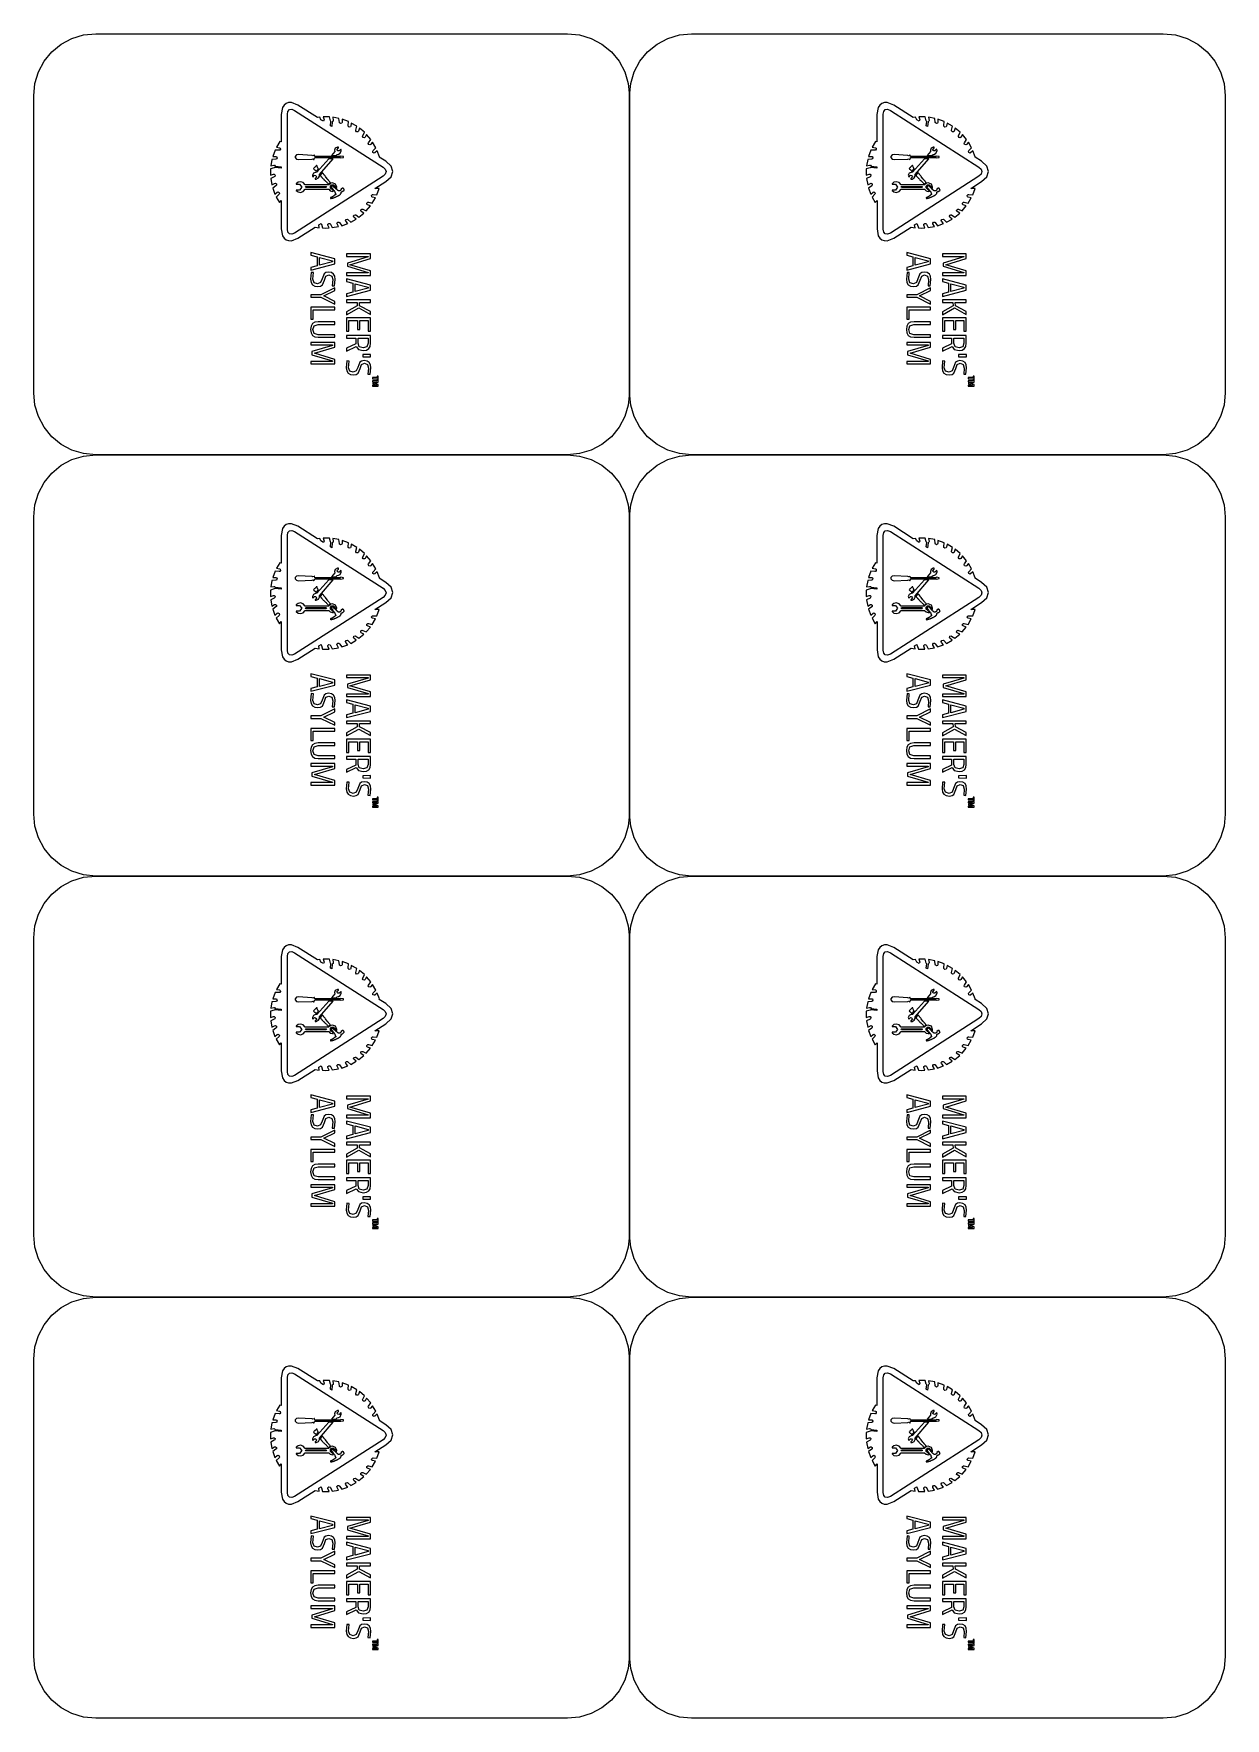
# Model space of a CAD drawing. Extents: x 0 to 210, y 0 to 297.
import ezdxf

# ---------------------------------------------------------------- set-up
doc = ezdxf.new("R2010")
doc.units = 0

msp = doc.modelspace()

# ---------------------------------------------------------------- linework, layer by layer
at = {"layer": 'Layer 1', "color": 7}
for points in [[(10.927608, 297), (94.072392, 297), (96.214218, 296.788089), (98.254207, 296.168185), (100.135034, 295.164034), (101.799378, 293.799378), (103.164034, 292.135034), (104.168185, 290.254207), (104.788089, 288.214218), (105, 286.072392), (105, 233.677608), (104.788089, 231.535782), (104.168185, 229.495793), (103.164034, 227.614966), (101.799378, 225.950622), (100.135034, 224.585966), (98.254207, 223.581815), (96.214218, 222.961911), (94.072392, 222.75), (10.927608, 222.75), (8.785782, 222.961911), (6.745793, 223.581815), (4.864966, 224.585966), (3.200622, 225.950622), (1.835966, 227.614966), (0.831815, 229.495793), (0.211911, 231.535782), (0, 233.677608), (0, 286.072392), (0.211911, 288.214218), (0.831815, 290.254207), (1.835966, 292.135034), (3.200622, 293.799378), (4.864966, 295.164034), (6.745793, 296.168185), (8.785782, 296.788089), (10.927608, 297), (10.927608, 297)], [(115.927608, 297), (199.072392, 297), (201.214218, 296.788089), (203.254207, 296.168185), (205.135034, 295.164034), (206.799378, 293.799378), (208.164034, 292.135034), (209.168185, 290.254207), (209.788089, 288.214218), (210, 286.072392), (210, 233.677608), (209.788089, 231.535782), (209.168185, 229.495793), (208.164034, 227.614966), (206.799378, 225.950622), (205.135034, 224.585966), (203.254207, 223.581815), (201.214218, 222.961911), (199.072392, 222.75), (115.927608, 222.75), (113.785782, 222.961911), (111.745793, 223.581815), (109.864966, 224.585966), (108.200622, 225.950622), (106.835966, 227.614966), (105.831815, 229.495793), (105.211911, 231.535782), (105, 233.677608), (105, 286.072392), (105.211911, 288.214218), (105.831815, 290.254207), (106.835966, 292.135034), (108.200622, 293.799378), (109.864966, 295.164034), (111.745793, 296.168185), (113.785782, 296.788089), (115.927608, 297), (115.927608, 297)], [(46.557343, 260.961574), (49.618448, 262.900908), (50.331439, 262.78683), (50.24588, 263.300183), (50.645155, 263.55686), (50.645155, 263.52834), (50.721207, 263.404755), (50.920844, 262.748804), (51.51025, 262.729791), (52.042616, 262.748804), (51.861992, 263.25265), (51.857239, 263.400002), (52.023603, 263.547353), (52.245818, 263.509327), (52.318306, 263.414261), (52.622515, 262.805843), (53.73478, 262.995974), (53.468597, 263.461794), (53.438889, 263.604392), (53.573169, 263.77551), (53.797761, 263.771945), (53.886885, 263.689951), (54.295666, 263.138572), (55.350892, 263.518833), (55.008657, 263.937121), (54.953994, 264.071401), (55.056189, 264.26985), (55.278405, 264.3055), (55.379412, 264.24133), (55.873752, 263.766003), (56.852925, 264.326889), (56.444144, 264.678631), (56.368092, 264.802216), (56.434638, 265.01136), (56.646158, 265.086224), (56.75786, 265.03988), (57.328252, 264.659618), (58.193348, 265.372609), (57.727527, 265.648298), (57.630085, 265.756435), (57.660981, 265.971521), (57.857054, 266.082034), (57.974697, 266.05708), (58.602129, 265.78139), (59.334132, 266.636979), (58.830286, 266.827109), (58.715019, 266.919798), (58.706701, 267.140825), (58.882572, 267.282235), (59.001403, 267.273917), (59.666861, 267.112306), (60.237254, 268.081973), (59.704887, 268.177038), (59.576549, 268.248337), (59.53377, 268.462234), (59.681121, 268.630975), (59.799953, 268.642858), (60.484424, 268.595326), (60.893205, 269.707591), (60.351332, 269.707591), (60.142188, 269.707591), (62.062509, 270.943441), (62.97692, 271.7919), (63.281723, 272.725917), (62.97692, 273.659935), (62.062509, 274.508394), (60.902711, 275.249904), (60.912218, 275.31645), (60.531956, 276.371675), (60.113669, 276.019933), (59.979389, 275.965271), (59.78094, 276.067466), (59.74529, 276.289682), (59.809459, 276.390689), (60.284786, 276.885029), (59.7239, 277.864202), (59.372158, 277.455421), (59.248573, 277.379369), (59.03943, 277.445915), (58.964566, 277.657435), (59.01091, 277.769137), (59.391172, 278.339529), (58.678181, 279.204624), (58.402491, 278.738804), (58.294354, 278.641362), (58.079269, 278.672258), (57.968755, 278.868331), (57.99371, 278.985974), (58.2694, 279.613406), (57.413811, 280.345409), (57.22368, 279.841563), (57.130992, 279.726296), (56.909965, 279.717978), (56.768555, 279.893849), (56.776873, 280.01268), (56.938484, 280.678138), (55.968817, 281.248531), (55.873752, 280.716164), (55.802453, 280.587826), (55.588556, 280.545047), (55.419814, 280.692398), (55.407931, 280.81123), (55.455464, 281.495701), (54.343199, 281.904482), (54.343199, 281.362609), (54.298043, 281.224764), (54.096029, 281.143959), (53.903521, 281.258037), (53.867872, 281.372116), (53.791819, 282.056586), (52.689061, 282.256224), (52.784126, 281.723858), (52.76749, 281.589578), (52.622515, 281.476687), (52.52745, 280.630605), (52.299293, 280.773204), (52.384852, 281.533727), (52.308799, 281.657312), (52.109162, 282.313263), (51.519756, 282.332276), (50.98739, 282.313263), (51.168014, 281.809416), (51.072949, 281.55274), (50.626142, 281.837936), (50.407491, 282.275237), (50.017723, 282.218198), (46.566849, 284.404702), (45.419083, 284.859233), (44.917, 284.854554), (44.478975, 284.704158), (44.117151, 284.414728), (43.843671, 283.99295), (43.610315, 282.779083), (43.610315, 277.911735), (43.363145, 277.968774), (42.792753, 276.999107), (43.325119, 276.904042), (43.453457, 276.836308), (43.496237, 276.618846), (43.348885, 276.450104), (43.230054, 276.438221), (42.545583, 276.485754), (42.136801, 275.373489), (42.678674, 275.373489), (42.816519, 275.328333), (42.897325, 275.126319), (42.783246, 274.933811), (42.669168, 274.898162), (41.984697, 274.822109), (41.785059, 273.719351), (42.317426, 273.814416), (42.451706, 273.79778), (42.564596, 273.652805), (43.610315, 273.538727), (43.610315, 273.301063), (42.517063, 273.424648), (42.393478, 273.348596), (41.737527, 273.158465), (41.718514, 272.569059), (41.737527, 272.036693), (42.241373, 272.217317), (42.388725, 272.222071), (42.536076, 272.055706), (42.49805, 271.833491), (42.402985, 271.761004), (41.794566, 271.456794), (41.984697, 270.344529), (42.450517, 270.610712), (42.593115, 270.64042), (42.764233, 270.50614), (42.760668, 270.281548), (42.678674, 270.192424), (42.127295, 269.783643), (42.507557, 268.728417), (42.925844, 269.070653), (43.060124, 269.125315), (43.258573, 269.02312), (43.294223, 268.800905), (43.230054, 268.699898), (42.754727, 268.205558), (43.315612, 267.226384), (43.629328, 267.597139), (43.629328, 262.625219), (43.846196, 261.389368), (44.114607, 260.960831), (44.473034, 260.666871), (44.908998, 260.513727), (45.410022, 260.507637), (46.557343, 260.961574), (46.557343, 260.961574)], [(44.713074, 262.549166), (44.713074, 282.78859), (44.813041, 283.308776), (45.085017, 283.613282), (45.487114, 283.678937), (45.977444, 283.482567), (61.568169, 273.491194), (61.958531, 273.111526), (62.088652, 272.678385), (61.958531, 272.245243), (61.568169, 271.865576), (45.98695, 261.855189), (45.491125, 261.658819), (45.086205, 261.724474), (44.81319, 262.02898), (44.713074, 262.549166), (44.713074, 262.549166)], [(151.557343, 260.961574), (154.618448, 262.900908), (155.331439, 262.78683), (155.24588, 263.300183), (155.645155, 263.55686), (155.645155, 263.52834), (155.721207, 263.404755), (155.920844, 262.748804), (156.51025, 262.729791), (157.042616, 262.748804), (156.861992, 263.25265), (156.857239, 263.400002), (157.023603, 263.547353), (157.245818, 263.509327), (157.318306, 263.414261), (157.622515, 262.805843), (158.73478, 262.995974), (158.468597, 263.461794), (158.438889, 263.604392), (158.573169, 263.77551), (158.797761, 263.771945), (158.886885, 263.689951), (159.295666, 263.138572), (160.350892, 263.518833), (160.008657, 263.937121), (159.953994, 264.071401), (160.056189, 264.26985), (160.278405, 264.3055), (160.379412, 264.24133), (160.873752, 263.766003), (161.852925, 264.326889), (161.444144, 264.678631), (161.368092, 264.802216), (161.434638, 265.01136), (161.646158, 265.086224), (161.75786, 265.03988), (162.328252, 264.659618), (163.193348, 265.372609), (162.727527, 265.648298), (162.630085, 265.756435), (162.660981, 265.971521), (162.857054, 266.082034), (162.974697, 266.05708), (163.602129, 265.78139), (164.334132, 266.636979), (163.830286, 266.827109), (163.715019, 266.919798), (163.706701, 267.140825), (163.882572, 267.282235), (164.001403, 267.273917), (164.666861, 267.112306), (165.237254, 268.081973), (164.704887, 268.177038), (164.576549, 268.248337), (164.53377, 268.462234), (164.681121, 268.630975), (164.799953, 268.642858), (165.484424, 268.595326), (165.893205, 269.707591), (165.351332, 269.707591), (165.142188, 269.707591), (167.062509, 270.943441), (167.97692, 271.7919), (168.281723, 272.725917), (167.97692, 273.659935), (167.062509, 274.508394), (165.902711, 275.249904), (165.912218, 275.31645), (165.531956, 276.371675), (165.113669, 276.019933), (164.979389, 275.965271), (164.78094, 276.067466), (164.74529, 276.289682), (164.809459, 276.390689), (165.284786, 276.885029), (164.7239, 277.864202), (164.372158, 277.455421), (164.248573, 277.379369), (164.03943, 277.445915), (163.964566, 277.657435), (164.01091, 277.769137), (164.391172, 278.339529), (163.678181, 279.204624), (163.402491, 278.738804), (163.294354, 278.641362), (163.079269, 278.672258), (162.968755, 278.868331), (162.99371, 278.985974), (163.2694, 279.613406), (162.413811, 280.345409), (162.22368, 279.841563), (162.130992, 279.726296), (161.909965, 279.717978), (161.768555, 279.893849), (161.776873, 280.01268), (161.938484, 280.678138), (160.968817, 281.248531), (160.873752, 280.716164), (160.802453, 280.587826), (160.588556, 280.545047), (160.419814, 280.692398), (160.407931, 280.81123), (160.455464, 281.495701), (159.343199, 281.904482), (159.343199, 281.362609), (159.298043, 281.224764), (159.096029, 281.143959), (158.903521, 281.258037), (158.867872, 281.372116), (158.791819, 282.056586), (157.689061, 282.256224), (157.784126, 281.723858), (157.76749, 281.589578), (157.622515, 281.476687), (157.52745, 280.630605), (157.299293, 280.773204), (157.384852, 281.533727), (157.308799, 281.657312), (157.109162, 282.313263), (156.519756, 282.332276), (155.98739, 282.313263), (156.168014, 281.809416), (156.072949, 281.55274), (155.626142, 281.837936), (155.407491, 282.275237), (155.017723, 282.218198), (151.566849, 284.404702), (150.419083, 284.859233), (149.917, 284.854554), (149.478975, 284.704158), (149.117151, 284.414728), (148.843671, 283.99295), (148.610315, 282.779083), (148.610315, 277.911735), (148.363145, 277.968774), (147.792753, 276.999107), (148.325119, 276.904042), (148.453457, 276.836308), (148.496237, 276.618846), (148.348885, 276.450104), (148.230054, 276.438221), (147.545583, 276.485754), (147.136801, 275.373489), (147.678674, 275.373489), (147.816519, 275.328333), (147.897325, 275.126319), (147.783246, 274.933811), (147.669168, 274.898162), (146.984697, 274.822109), (146.785059, 273.719351), (147.317426, 273.814416), (147.451706, 273.79778), (147.564596, 273.652805), (148.610315, 273.538727), (148.610315, 273.301063), (147.517063, 273.424648), (147.393478, 273.348596), (146.737527, 273.158465), (146.718514, 272.569059), (146.737527, 272.036693), (147.241373, 272.217317), (147.388725, 272.222071), (147.536076, 272.055706), (147.49805, 271.833491), (147.402985, 271.761004), (146.794566, 271.456794), (146.984697, 270.344529), (147.450517, 270.610712), (147.593115, 270.64042), (147.764233, 270.50614), (147.760668, 270.281548), (147.678674, 270.192424), (147.127295, 269.783643), (147.507557, 268.728417), (147.925844, 269.070653), (148.060124, 269.125315), (148.258573, 269.02312), (148.294223, 268.800905), (148.230054, 268.699898), (147.754727, 268.205558), (148.315612, 267.226384), (148.629328, 267.597139), (148.629328, 262.625219), (148.846196, 261.389368), (149.114607, 260.960831), (149.473034, 260.666871), (149.908998, 260.513727), (150.410022, 260.507637), (151.557343, 260.961574), (151.557343, 260.961574)], [(149.713074, 262.549166), (149.713074, 282.78859), (149.813041, 283.308776), (150.085017, 283.613282), (150.487114, 283.678937), (150.977444, 283.482567), (166.568169, 273.491194), (166.958531, 273.111526), (167.088652, 272.678385), (166.958531, 272.245243), (166.568169, 271.865576), (150.98695, 261.855189), (150.491125, 261.658819), (150.086205, 261.724474), (149.81319, 262.02898), (149.713074, 262.549166), (149.713074, 262.549166)], [(53.278466, 275.525593), (53.48761, 275.725231), (53.724085, 275.764445), (54.01047, 275.924868), (54.200601, 276.343156), (54.200601, 276.381182), (54.181588, 276.5523), (54.153068, 276.637859), (54.134055, 276.666378), (53.829846, 276.333649), (53.620702, 276.343156), (53.525636, 276.409702), (53.468597, 276.485754), (53.440077, 276.5523), (53.715767, 276.866016), (53.706261, 277.01812), (53.520883, 277.01812), (53.135868, 276.789963), (53.02179, 276.447728), (53.040803, 276.219571), (53.040803, 276.210064), (52.47041, 275.516087), (53.278466, 275.516087), (53.278466, 275.525593)], [(158.278466, 275.525593), (158.48761, 275.725231), (158.724085, 275.764445), (159.01047, 275.924868), (159.200601, 276.343156), (159.200601, 276.381182), (159.181588, 276.5523), (159.153068, 276.637859), (159.134055, 276.666378), (158.829846, 276.333649), (158.620702, 276.343156), (158.525636, 276.409702), (158.468597, 276.485754), (158.440077, 276.5523), (158.715767, 276.866016), (158.706261, 277.01812), (158.520883, 277.01812), (158.135868, 276.789963), (158.02179, 276.447728), (158.040803, 276.219571), (158.040803, 276.210064), (157.47041, 275.516087), (158.278466, 275.516087), (158.278466, 275.525593)], [(49.418811, 274.803096), (49.418811, 274.803096), (49.418811, 274.803096), (49.513876, 275.04076), (49.523383, 275.164345), (53.98195, 275.164345), (54.124548, 275.107306), (54.580862, 275.173851), (54.580862, 275.344969), (54.124548, 275.411515), (53.991457, 275.335463), (49.53289, 275.335463), (49.53289, 275.363982), (49.456837, 275.601646), (49.456837, 275.601646), (49.447331, 275.601646), (49.399798, 275.56362), (49.190654, 275.478061), (49.048056, 275.525593), (46.623888, 275.677698), (46.313737, 275.617094), (46.082016, 275.363982), (46.072509, 275.240397), (46.082016, 275.145332), (46.305419, 274.886279), (46.614382, 274.812603), (49.048056, 274.898162), (49.190654, 274.936188), (49.390291, 274.841123), (49.418811, 274.803096), (49.418811, 274.803096)], [(50.188841, 271.561366), (50.354017, 271.895283), (50.369465, 272.150772), (52.755607, 274.955201), (51.995083, 274.955201), (49.903645, 272.597579), (49.646968, 272.557176), (49.304733, 272.388435), (49.133615, 272.036693), (49.152628, 271.922615), (49.209667, 271.732484), (49.513876, 272.0462), (49.513876, 272.0462), (49.513876, 272.0462), (49.682618, 272.01055), (49.894138, 271.789523), (49.894138, 271.789523), (49.599435, 271.466301), (49.608942, 271.352222), (49.795508, 271.353411), (50.188841, 271.561366), (50.188841, 271.561366)], [(50.179334, 273.196491), (50.160321, 273.215504), (50.150815, 273.225011), (50.141308, 273.234517), (50.141308, 273.244024), (50.141308, 273.244024), (50.141308, 273.244024), (50.141308, 273.244024), (50.141308, 273.244024), (50.131802, 273.25353), (50.131802, 273.263037), (50.131802, 273.263037), (50.131802, 273.263037), (50.131802, 273.263037), (50.131802, 273.263037), (50.122295, 273.272543), (50.112788, 273.28205), (50.112788, 273.28205), (50.112788, 273.28205), (50.112788, 273.28205), (50.103282, 273.301063), (50.093775, 273.320076), (50.084269, 273.329583), (50.074762, 273.339089), (50.065256, 273.358102), (50.065256, 273.358102), (50.065256, 273.358102), (50.065256, 273.358102), (50.055749, 273.367609), (50.046243, 273.386622), (50.036736, 273.405635), (50.02723, 273.415142), (50.02723, 273.424648), (50.02723, 273.434155), (49.960684, 273.643299), (49.960684, 273.662312), (49.951177, 273.681325), (49.941671, 273.690831), (49.941671, 273.700338), (49.941671, 273.709844), (49.941671, 273.719351), (49.941671, 273.728857), (49.941671, 273.728857), (49.932164, 273.728857), (49.932164, 273.728857), (49.922658, 273.728857), (49.913151, 273.738364), (49.913151, 273.738364), (49.903645, 273.738364), (49.894138, 273.738364), (49.884632, 273.738364), (49.875125, 273.738364), (49.865618, 273.738364), (49.846605, 273.738364), (49.827592, 273.728857), (49.808579, 273.719351), (49.789566, 273.709844), (49.78006, 273.700338), (49.770553, 273.690831), (49.713514, 273.633792), (49.656475, 273.576753), (49.599435, 273.519713), (49.542396, 273.462674), (49.485357, 273.405635), (49.456837, 273.377115), (49.428318, 273.348596), (49.371278, 273.28205), (49.314239, 273.215504), (49.342759, 273.129945), (49.390291, 273.101426), (49.437824, 273.072906), (49.47585, 273.044386), (49.513876, 273.015867), (49.542396, 272.996854), (49.561409, 272.977841), (49.580422, 272.958828), (49.599435, 272.939815), (49.694501, 272.835243), (49.72302, 272.797216), (49.770553, 272.740177), (49.808579, 272.740177), (50.179334, 273.196491), (50.179334, 273.196491)], [(154.418811, 274.803096), (154.418811, 274.803096), (154.418811, 274.803096), (154.513876, 275.04076), (154.523383, 275.164345), (158.98195, 275.164345), (159.124548, 275.107306), (159.580862, 275.173851), (159.580862, 275.344969), (159.124548, 275.411515), (158.991457, 275.335463), (154.53289, 275.335463), (154.53289, 275.363982), (154.456837, 275.601646), (154.456837, 275.601646), (154.447331, 275.601646), (154.399798, 275.56362), (154.190654, 275.478061), (154.048056, 275.525593), (151.623888, 275.677698), (151.313737, 275.617094), (151.082016, 275.363982), (151.072509, 275.240397), (151.082016, 275.145332), (151.305419, 274.886279), (151.614382, 274.812603), (154.048056, 274.898162), (154.190654, 274.936188), (154.390291, 274.841123), (154.418811, 274.803096), (154.418811, 274.803096)], [(155.188841, 271.561366), (155.354017, 271.895283), (155.369465, 272.150772), (157.755607, 274.955201), (156.995083, 274.955201), (154.903645, 272.597579), (154.646968, 272.557176), (154.304733, 272.388435), (154.133615, 272.036693), (154.152628, 271.922615), (154.209667, 271.732484), (154.513876, 272.0462), (154.513876, 272.0462), (154.513876, 272.0462), (154.682618, 272.01055), (154.894138, 271.789523), (154.894138, 271.789523), (154.599435, 271.466301), (154.608942, 271.352222), (154.795508, 271.353411), (155.188841, 271.561366), (155.188841, 271.561366)], [(155.179334, 273.196491), (155.160321, 273.215504), (155.150815, 273.225011), (155.141308, 273.234517), (155.141308, 273.244024), (155.141308, 273.244024), (155.141308, 273.244024), (155.141308, 273.244024), (155.141308, 273.244024), (155.131802, 273.25353), (155.131802, 273.263037), (155.131802, 273.263037), (155.131802, 273.263037), (155.131802, 273.263037), (155.131802, 273.263037), (155.122295, 273.272543), (155.112788, 273.28205), (155.112788, 273.28205), (155.112788, 273.28205), (155.112788, 273.28205), (155.103282, 273.301063), (155.093775, 273.320076), (155.084269, 273.329583), (155.074762, 273.339089), (155.065256, 273.358102), (155.065256, 273.358102), (155.065256, 273.358102), (155.065256, 273.358102), (155.055749, 273.367609), (155.046243, 273.386622), (155.036736, 273.405635), (155.02723, 273.415142), (155.02723, 273.424648), (155.02723, 273.434155), (154.960684, 273.643299), (154.960684, 273.662312), (154.951177, 273.681325), (154.941671, 273.690831), (154.941671, 273.700338), (154.941671, 273.709844), (154.941671, 273.719351), (154.941671, 273.728857), (154.941671, 273.728857), (154.932164, 273.728857), (154.932164, 273.728857), (154.922658, 273.728857), (154.913151, 273.738364), (154.913151, 273.738364), (154.903645, 273.738364), (154.894138, 273.738364), (154.884632, 273.738364), (154.875125, 273.738364), (154.865618, 273.738364), (154.846605, 273.738364), (154.827592, 273.728857), (154.808579, 273.719351), (154.789566, 273.709844), (154.78006, 273.700338), (154.770553, 273.690831), (154.713514, 273.633792), (154.656475, 273.576753), (154.599435, 273.519713), (154.542396, 273.462674), (154.485357, 273.405635), (154.456837, 273.377115), (154.428318, 273.348596), (154.371278, 273.28205), (154.314239, 273.215504), (154.342759, 273.129945), (154.390291, 273.101426), (154.437824, 273.072906), (154.47585, 273.044386), (154.513876, 273.015867), (154.542396, 272.996854), (154.561409, 272.977841), (154.580422, 272.958828), (154.599435, 272.939815), (154.694501, 272.835243), (154.72302, 272.797216), (154.770553, 272.740177), (154.808579, 272.740177), (155.179334, 273.196491), (155.179334, 273.196491)], [(47.850232, 269.564993), (51.995083, 269.564993), (52.269585, 269.302375), (52.651035, 269.203744), (52.850672, 269.232264), (52.822152, 269.260784), (52.7461, 269.355849), (52.670048, 269.450914), (52.593995, 269.54598), (52.555969, 269.593512), (52.489424, 269.593512), (52.28028, 269.802656), (52.28028, 269.907228), (52.28028, 270.097359), (52.28028, 270.116372), (52.489424, 270.354036), (52.632022, 270.354036), (52.803139, 270.354036), (52.812646, 270.354036), (53.059816, 270.116372), (53.059816, 270.068839), (53.145375, 269.973774), (53.183401, 269.926241), (53.221427, 269.878709), (53.24044, 269.859696), (53.259453, 269.840683), (53.297479, 269.79315), (53.345012, 269.745617), (53.383038, 269.707591), (53.421064, 269.954761), (53.196472, 270.500199), (52.651035, 270.724791), (52.337319, 270.658245), (52.00459, 270.382555), (51.97607, 270.335023), (47.850232, 270.335023), (47.511561, 270.736674), (46.994643, 270.895908), (46.582297, 270.802031), (46.26264, 270.544166), (46.26264, 270.458608), (46.852045, 270.458608), (47.25132, 269.954761), (46.852045, 269.441408), (46.26264, 269.441408), (46.26264, 269.365356), (46.26264, 269.355849), (46.582297, 269.097984), (46.994643, 269.004107), (47.511561, 269.166906), (47.850232, 269.564993), (47.850232, 269.564993)], [(51.681368, 270.762817), (51.75742, 270.677258), (51.833472, 270.591699), (51.909525, 270.50614), (51.938044, 270.468114), (52.270773, 270.743804), (52.261267, 270.762817), (52.242253, 270.78183), (52.166201, 270.876895), (52.090149, 270.971961), (52.014096, 271.067026), (51.97607, 271.114559), (51.938044, 271.162092), (51.900018, 271.209624), (51.861992, 271.257157), (51.823966, 271.30469), (51.804953, 271.323703), (51.795446, 271.333209), (51.78594, 271.342716), (51.719394, 271.428275), (51.396171, 271.846562), (51.339132, 271.922615), (51.301106, 271.970147), (51.26308, 272.01768), (51.23456, 272.0462), (51.187028, 272.103239), (51.139495, 272.160278), (51.129988, 272.179291), (51.120482, 272.198304), (51.082456, 272.245837), (51.044429, 272.29337), (51.006403, 272.331396), (50.958871, 272.378929), (50.911338, 272.426461), (50.873312, 272.464488), (50.844792, 272.502514), (50.835286, 272.521527), (50.550089, 272.131759), (50.550089, 272.103239), (50.540583, 271.941628), (50.597622, 271.884589), (50.626142, 271.846562), (50.692687, 271.77051), (50.721207, 271.74199), (50.797259, 271.665938), (50.825779, 271.637419), (50.863805, 271.589886), (50.901831, 271.55186), (50.968377, 271.475807), (51.034923, 271.399755), (51.101469, 271.323703), (51.168014, 271.257157), (51.367652, 271.095546), (51.443704, 271.019493), (51.519756, 270.943441), (51.595809, 270.867389), (51.681368, 270.762817)], [(152.850232, 269.564993), (156.995083, 269.564993), (157.269585, 269.302375), (157.651035, 269.203744), (157.850672, 269.232264), (157.822152, 269.260784), (157.7461, 269.355849), (157.670048, 269.450914), (157.593995, 269.54598), (157.555969, 269.593512), (157.489424, 269.593512), (157.28028, 269.802656), (157.28028, 269.907228), (157.28028, 270.097359), (157.28028, 270.116372), (157.489424, 270.354036), (157.632022, 270.354036), (157.803139, 270.354036), (157.812646, 270.354036), (158.059816, 270.116372), (158.059816, 270.068839), (158.145375, 269.973774), (158.183401, 269.926241), (158.221427, 269.878709), (158.24044, 269.859696), (158.259453, 269.840683), (158.297479, 269.79315), (158.345012, 269.745617), (158.383038, 269.707591), (158.421064, 269.954761), (158.196472, 270.500199), (157.651035, 270.724791), (157.337319, 270.658245), (157.00459, 270.382555), (156.97607, 270.335023), (152.850232, 270.335023), (152.511561, 270.736674), (151.994643, 270.895908), (151.582297, 270.802031), (151.26264, 270.544166), (151.26264, 270.458608), (151.852045, 270.458608), (152.25132, 269.954761), (151.852045, 269.441408), (151.26264, 269.441408), (151.26264, 269.365356), (151.26264, 269.355849), (151.582297, 269.097984), (151.994643, 269.004107), (152.511561, 269.166906), (152.850232, 269.564993), (152.850232, 269.564993)], [(156.681368, 270.762817), (156.75742, 270.677258), (156.833472, 270.591699), (156.909525, 270.50614), (156.938044, 270.468114), (157.270773, 270.743804), (157.261267, 270.762817), (157.242253, 270.78183), (157.166201, 270.876895), (157.090149, 270.971961), (157.014096, 271.067026), (156.97607, 271.114559), (156.938044, 271.162092), (156.900018, 271.209624), (156.861992, 271.257157), (156.823966, 271.30469), (156.804953, 271.323703), (156.795446, 271.333209), (156.78594, 271.342716), (156.719394, 271.428275), (156.396171, 271.846562), (156.339132, 271.922615), (156.301106, 271.970147), (156.26308, 272.01768), (156.23456, 272.0462), (156.187028, 272.103239), (156.139495, 272.160278), (156.129988, 272.179291), (156.120482, 272.198304), (156.082456, 272.245837), (156.044429, 272.29337), (156.006403, 272.331396), (155.958871, 272.378929), (155.911338, 272.426461), (155.873312, 272.464488), (155.844792, 272.502514), (155.835286, 272.521527), (155.550089, 272.131759), (155.550089, 272.103239), (155.540583, 271.941628), (155.597622, 271.884589), (155.626142, 271.846562), (155.692687, 271.77051), (155.721207, 271.74199), (155.797259, 271.665938), (155.825779, 271.637419), (155.863805, 271.589886), (155.901831, 271.55186), (155.968377, 271.475807), (156.034923, 271.399755), (156.101469, 271.323703), (156.168014, 271.257157), (156.367652, 271.095546), (156.443704, 271.019493), (156.519756, 270.943441), (156.595809, 270.867389), (156.681368, 270.762817)], [(47.983324, 269.878709), (47.935791, 269.888215), (47.888258, 269.973774), (47.935791, 270.059333), (47.983324, 270.068839), (51.519756, 270.068839), (51.614822, 269.973774), (51.519756, 269.878709), (47.983324, 269.878709)], [(53.097842, 268.158025), (53.135868, 268.177038), (53.183401, 268.196051), (53.259453, 268.234077), (53.345012, 268.272103), (53.421064, 268.31013), (53.506623, 268.348156), (53.544649, 268.367169), (53.592182, 268.395688), (53.668234, 268.433715), (53.753793, 268.481247), (53.791819, 268.509767), (53.839352, 268.52878), (53.877378, 268.5573), (53.905898, 268.585819), (53.943924, 268.604832), (53.98195, 268.633352), (54.01047, 268.661872), (54.03899, 268.690391), (54.067509, 268.718911), (54.086522, 268.74743), (54.105535, 268.766443), (54.134055, 268.80447), (54.153068, 268.832989), (54.162575, 268.861509), (54.181588, 268.890028), (54.191094, 268.918548), (54.191094, 268.928055), (54.181588, 268.937561), (54.181588, 268.956574), (54.181588, 268.966081), (54.181588, 268.975587), (54.181588, 268.985094), (54.181588, 269.004107), (54.181588, 269.004107), (54.181588, 269.013614), (54.181588, 269.013614), (54.181588, 269.02312), (54.191094, 269.032627), (54.191094, 269.042133), (54.191094, 269.05164), (54.200601, 269.05164), (54.200601, 269.061146), (54.210107, 269.070653), (54.219614, 269.080159), (54.219614, 269.089666), (54.22912, 269.099172), (54.22912, 269.099172), (54.248133, 269.108679), (54.25764, 269.118185), (54.25764, 269.127692), (54.267146, 269.127692), (54.276653, 269.137199), (54.295666, 269.146705), (54.295666, 269.146705), (54.305173, 269.156212), (54.305173, 269.156212), (54.324186, 269.165718), (54.333692, 269.165718), (54.352705, 269.175225), (54.371718, 269.184731), (54.390732, 269.194238), (54.400238, 269.194238), (54.409745, 269.194238), (54.428758, 269.203744), (54.447771, 269.213251), (54.47629, 269.213251), (54.495303, 269.222757), (54.72346, 269.441408), (54.713954, 269.460421), (54.704447, 269.488941), (54.694941, 269.507954), (54.694941, 269.536473), (54.685434, 269.555486), (54.675928, 269.574499), (54.666421, 269.593512), (54.656915, 269.612526), (54.647408, 269.631539), (54.637902, 269.650552), (54.628395, 269.660058), (54.618888, 269.679071), (54.609382, 269.688578), (54.590369, 269.698084), (54.580862, 269.717097), (54.571356, 269.726604), (54.552343, 269.736111), (54.53333, 269.745617), (54.523823, 269.755124), (54.50481, 269.76463), (54.485797, 269.774137), (54.466784, 269.774137), (54.447771, 269.783643), (54.419251, 269.783643), (54.172081, 269.603019), (54.162575, 269.584006), (54.162575, 269.555486), (54.153068, 269.536473), (54.153068, 269.51746), (54.134055, 269.479434), (54.115042, 269.441408), (54.096029, 269.403382), (54.077016, 269.374862), (54.058003, 269.365356), (54.048496, 269.355849), (54.029483, 269.336836), (54.019976, 269.327329), (54.000963, 269.317823), (53.98195, 269.308316), (53.962937, 269.308316), (53.943924, 269.29881), (53.934418, 269.289303), (53.905898, 269.289303), (53.886885, 269.279797), (53.867872, 269.279797), (53.848859, 269.27029), (53.820339, 269.27029), (53.801326, 269.27029), (53.772806, 269.27029), (53.725274, 269.27029), (53.668234, 269.279797), (53.658728, 269.29881), (53.649221, 269.308316), (53.630208, 269.336836), (53.611195, 269.346342), (53.601689, 269.365356), (53.582676, 269.384369), (53.573169, 269.393875), (53.563663, 269.403382), (53.544649, 269.403382), (53.535143, 269.412888), (53.51613, 269.422395), (53.497117, 269.422395), (53.48761, 269.431901), (53.392545, 269.51746), (53.373532, 269.54598), (53.364025, 269.555486), (53.345012, 269.564993), (53.297479, 269.612526), (53.259453, 269.660058), (53.211921, 269.707591), (53.164388, 269.755124), (53.145375, 269.774137), (53.116855, 269.802656), (53.078829, 269.840683), (53.031296, 269.888215), (52.765113, 270.192424), (52.622515, 270.192424), (52.413371, 269.954761), (52.413371, 269.945254), (52.689061, 269.622032), (52.765113, 269.526967), (52.841165, 269.431901), (52.926724, 269.336836), (53.002777, 269.232264), (53.088336, 269.127692), (53.088336, 269.118185), (53.088336, 269.118185), (53.088336, 269.118185), (53.088336, 269.099172), (53.088336, 269.089666), (53.088336, 269.080159), (53.088336, 269.061146), (53.097842, 269.032627), (53.097842, 269.013614), (53.107349, 268.9946), (53.107349, 268.975587), (53.116855, 268.966081), (53.116855, 268.966081), (53.116855, 268.956574), (53.126362, 268.947068), (53.135868, 268.918548), (53.145375, 268.890028), (53.154881, 268.861509), (53.173894, 268.832989), (53.173894, 268.813976), (53.183401, 268.794963), (53.202414, 268.766443), (53.202414, 268.756937), (53.211921, 268.74743), (53.221427, 268.737924), (53.221427, 268.718911), (53.221427, 268.699898), (53.221427, 268.690391), (53.221427, 268.671378), (53.221427, 268.661872), (53.211921, 268.652365), (53.202414, 268.633352), (53.192907, 268.623845), (53.183401, 268.614339), (53.173894, 268.604832), (53.154881, 268.595326), (53.145375, 268.585819), (53.126362, 268.576313), (53.107349, 268.576313), (53.078829, 268.566806), (53.059816, 268.5573), (53.031296, 268.519273), (53.012283, 268.509767), (52.99327, 268.490754), (52.955244, 268.452728), (52.917218, 268.424208), (52.879192, 268.386182), (52.841165, 268.357662), (52.793633, 268.329143), (52.77462, 268.31013), (52.7461, 268.300623), (52.698567, 268.272103), (52.651035, 268.243584), (52.603502, 268.215064), (52.574982, 268.196051), (52.546463, 268.186545), (52.489423, 268.167531), (52.432384, 268.139012), (52.375345, 268.119999), (52.318306, 268.091479), (52.308799, 268.072466), (52.308799, 268.043946), (52.308799, 268.024933), (52.308799, 267.996414), (52.318306, 267.977401), (52.318306, 267.958388), (52.327812, 267.948881), (52.337319, 267.929868), (52.441891, 267.967894), (52.517943, 267.986907), (52.565476, 267.996414), (52.603502, 268.00592), (52.641528, 268.015427), (52.689061, 268.024933), (52.727087, 268.03444), (52.765113, 268.043946), (52.812646, 268.06296), (52.850672, 268.072466), (52.888698, 268.081973), (52.936231, 268.100986), (52.974257, 268.110492), (53.012283, 268.129505), (53.097842, 268.158025)], [(152.983324, 269.878709), (152.935791, 269.888215), (152.888258, 269.973774), (152.935791, 270.059333), (152.983324, 270.068839), (156.519756, 270.068839), (156.614822, 269.973774), (156.519756, 269.878709), (152.983324, 269.878709)], [(158.097842, 268.158025), (158.135868, 268.177038), (158.183401, 268.196051), (158.259453, 268.234077), (158.345012, 268.272103), (158.421064, 268.31013), (158.506623, 268.348156), (158.544649, 268.367169), (158.592182, 268.395688), (158.668234, 268.433715), (158.753793, 268.481247), (158.791819, 268.509767), (158.839352, 268.52878), (158.877378, 268.5573), (158.905898, 268.585819), (158.943924, 268.604832), (158.98195, 268.633352), (159.01047, 268.661872), (159.03899, 268.690391), (159.067509, 268.718911), (159.086522, 268.74743), (159.105535, 268.766443), (159.134055, 268.80447), (159.153068, 268.832989), (159.162575, 268.861509), (159.181588, 268.890028), (159.191094, 268.918548), (159.191094, 268.928055), (159.181588, 268.937561), (159.181588, 268.956574), (159.181588, 268.966081), (159.181588, 268.975587), (159.181588, 268.985094), (159.181588, 269.004107), (159.181588, 269.004107), (159.181588, 269.013614), (159.181588, 269.013614), (159.181588, 269.02312), (159.191094, 269.032627), (159.191094, 269.042133), (159.191094, 269.05164), (159.200601, 269.05164), (159.200601, 269.061146), (159.210107, 269.070653), (159.219614, 269.080159), (159.219614, 269.089666), (159.22912, 269.099172), (159.22912, 269.099172), (159.248133, 269.108679), (159.25764, 269.118185), (159.25764, 269.127692), (159.267146, 269.127692), (159.276653, 269.137199), (159.295666, 269.146705), (159.295666, 269.146705), (159.305173, 269.156212), (159.305173, 269.156212), (159.324186, 269.165718), (159.333692, 269.165718), (159.352705, 269.175225), (159.371718, 269.184731), (159.390732, 269.194238), (159.400238, 269.194238), (159.409745, 269.194238), (159.428758, 269.203744), (159.447771, 269.213251), (159.47629, 269.213251), (159.495303, 269.222757), (159.72346, 269.441408), (159.713954, 269.460421), (159.704447, 269.488941), (159.694941, 269.507954), (159.694941, 269.536473), (159.685434, 269.555486), (159.675928, 269.574499), (159.666421, 269.593512), (159.656915, 269.612526), (159.647408, 269.631539), (159.637902, 269.650552), (159.628395, 269.660058), (159.618888, 269.679071), (159.609382, 269.688578), (159.590369, 269.698084), (159.580862, 269.717097), (159.571356, 269.726604), (159.552343, 269.736111), (159.53333, 269.745617), (159.523823, 269.755124), (159.50481, 269.76463), (159.485797, 269.774137), (159.466784, 269.774137), (159.447771, 269.783643), (159.419251, 269.783643), (159.172081, 269.603019), (159.162575, 269.584006), (159.162575, 269.555486), (159.153068, 269.536473), (159.153068, 269.51746), (159.134055, 269.479434), (159.115042, 269.441408), (159.096029, 269.403382), (159.077016, 269.374862), (159.058003, 269.365356), (159.048496, 269.355849), (159.029483, 269.336836), (159.019976, 269.327329), (159.000963, 269.317823), (158.98195, 269.308316), (158.962937, 269.308316), (158.943924, 269.29881), (158.934418, 269.289303), (158.905898, 269.289303), (158.886885, 269.279797), (158.867872, 269.279797), (158.848859, 269.27029), (158.820339, 269.27029), (158.801326, 269.27029), (158.772806, 269.27029), (158.725274, 269.27029), (158.668234, 269.279797), (158.658728, 269.29881), (158.649221, 269.308316), (158.630208, 269.336836), (158.611195, 269.346342), (158.601689, 269.365356), (158.582676, 269.384369), (158.573169, 269.393875), (158.563663, 269.403382), (158.544649, 269.403382), (158.535143, 269.412888), (158.51613, 269.422395), (158.497117, 269.422395), (158.48761, 269.431901), (158.392545, 269.51746), (158.373532, 269.54598), (158.364025, 269.555486), (158.345012, 269.564993), (158.297479, 269.612526), (158.259453, 269.660058), (158.211921, 269.707591), (158.164388, 269.755124), (158.145375, 269.774137), (158.116855, 269.802656), (158.078829, 269.840683), (158.031296, 269.888215), (157.765113, 270.192424), (157.622515, 270.192424), (157.413371, 269.954761), (157.413371, 269.945254), (157.689061, 269.622032), (157.765113, 269.526967), (157.841165, 269.431901), (157.926724, 269.336836), (158.002777, 269.232264), (158.088336, 269.127692), (158.088336, 269.118185), (158.088336, 269.118185), (158.088336, 269.118185), (158.088336, 269.099172), (158.088336, 269.089666), (158.088336, 269.080159), (158.088336, 269.061146), (158.097842, 269.032627), (158.097842, 269.013614), (158.107349, 268.9946), (158.107349, 268.975587), (158.116855, 268.966081), (158.116855, 268.966081), (158.116855, 268.956574), (158.126362, 268.947068), (158.135868, 268.918548), (158.145375, 268.890028), (158.154881, 268.861509), (158.173894, 268.832989), (158.173894, 268.813976), (158.183401, 268.794963), (158.202414, 268.766443), (158.202414, 268.756937), (158.211921, 268.74743), (158.221427, 268.737924), (158.221427, 268.718911), (158.221427, 268.699898), (158.221427, 268.690391), (158.221427, 268.671378), (158.221427, 268.661872), (158.211921, 268.652365), (158.202414, 268.633352), (158.192907, 268.623845), (158.183401, 268.614339), (158.173894, 268.604832), (158.154881, 268.595326), (158.145375, 268.585819), (158.126362, 268.576313), (158.107349, 268.576313), (158.078829, 268.566806), (158.059816, 268.5573), (158.031296, 268.519273), (158.012283, 268.509767), (157.99327, 268.490754), (157.955244, 268.452728), (157.917218, 268.424208), (157.879192, 268.386182), (157.841165, 268.357662), (157.793633, 268.329143), (157.77462, 268.31013), (157.7461, 268.300623), (157.698567, 268.272103), (157.651035, 268.243584), (157.603502, 268.215064), (157.574982, 268.196051), (157.546463, 268.186545), (157.489423, 268.167531), (157.432384, 268.139012), (157.375345, 268.119999), (157.318306, 268.091479), (157.308799, 268.072466), (157.308799, 268.043946), (157.308799, 268.024933), (157.308799, 267.996414), (157.318306, 267.977401), (157.318306, 267.958388), (157.327812, 267.948881), (157.337319, 267.929868), (157.441891, 267.967894), (157.517943, 267.986907), (157.565476, 267.996414), (157.603502, 268.00592), (157.641528, 268.015427), (157.689061, 268.024933), (157.727087, 268.03444), (157.765113, 268.043946), (157.812646, 268.06296), (157.850672, 268.072466), (157.888698, 268.081973), (157.936231, 268.100986), (157.974257, 268.110492), (158.012283, 268.129505), (158.097842, 268.158025)], [(48.857925, 258.413821), (48.857925, 257.948001), (49.932164, 257.653298), (49.932164, 256.075213), (48.857925, 255.78051), (48.857925, 255.314689), (53.069322, 256.398435), (53.069322, 257.320569), (48.857925, 258.413821)], [(153.857925, 258.413821), (153.857925, 257.948001), (154.932164, 257.653298), (154.932164, 256.075213), (153.857925, 255.78051), (153.857925, 255.314689), (158.069322, 256.398435), (158.069322, 257.320569), (153.857925, 258.413821)], [(52.651035, 256.949814), (52.651035, 256.76919), (50.340945, 256.170278), (50.340945, 257.558233), (52.651035, 256.949814)], [(59.353145, 257.349089), (59.353145, 258.166651), (55.141748, 258.166651), (55.141748, 257.729351), (58.934858, 257.729351), (58.934858, 257.634285), (55.293853, 256.569553), (55.293853, 255.989654), (58.934858, 254.915415), (58.934858, 254.829856), (55.141748, 254.829856), (55.141748, 254.383048), (59.353145, 254.383048), (59.353145, 255.200611), (55.74066, 256.27485), (59.353145, 257.349089)], [(157.651035, 256.949814), (157.651035, 256.76919), (155.340945, 256.170278), (155.340945, 257.558233), (157.651035, 256.949814)], [(164.353145, 257.349089), (164.353145, 258.166651), (160.141748, 258.166651), (160.141748, 257.729351), (163.934858, 257.729351), (163.934858, 257.634285), (160.293853, 256.569553), (160.293853, 255.989654), (163.934858, 254.915415), (163.934858, 254.829856), (160.141748, 254.829856), (160.141748, 254.383048), (164.353145, 254.383048), (164.353145, 255.200611), (160.74066, 256.27485), (164.353145, 257.349089)], [(53.002777, 252.548286), (53.126362, 253.670058), (53.057291, 254.225002), (52.84473, 254.630218), (52.48066, 254.878577), (51.957057, 254.962947), (51.504754, 254.88541), (51.190592, 254.656361), (50.816272, 253.765123), (50.572667, 253.123432), (50.036736, 252.909535), (49.411681, 253.100854), (49.200161, 253.698578), (49.28572, 254.877389), (48.905458, 254.905908), (48.791379, 253.698578), (48.874413, 253.136058), (49.120543, 252.741982), (49.525314, 252.510112), (50.084269, 252.434208), (50.5541, 252.505358), (50.869747, 252.718216), (51.23456, 253.565486), (51.491237, 254.260652), (52.00459, 254.478114), (52.545274, 254.270158), (52.708074, 253.641538), (52.622515, 252.567299), (53.002777, 252.548286)], [(55.141748, 253.784136), (55.141748, 253.318316), (56.215987, 253.023613), (56.215987, 251.445528), (55.141748, 251.150825), (55.141748, 250.685004), (59.353145, 251.76875), (59.353145, 252.690884), (55.141748, 253.784136)], [(58.934858, 252.320129), (58.934858, 252.139505), (56.624768, 251.540593), (56.624768, 252.928548), (58.934858, 252.320129)], [(158.002777, 252.548286), (158.126362, 253.670058), (158.057291, 254.225002), (157.84473, 254.630218), (157.48066, 254.878577), (156.957057, 254.962947), (156.504754, 254.88541), (156.190592, 254.656361), (155.816272, 253.765123), (155.572667, 253.123432), (155.036736, 252.909535), (154.411681, 253.100854), (154.200161, 253.698578), (154.28572, 254.877389), (153.905458, 254.905908), (153.791379, 253.698578), (153.874413, 253.136058), (154.120543, 252.741982), (154.525314, 252.510112), (155.084269, 252.434208), (155.5541, 252.505358), (155.869747, 252.718216), (156.23456, 253.565486), (156.491237, 254.260652), (157.00459, 254.478114), (157.545274, 254.270158), (157.708074, 253.641538), (157.622515, 252.567299), (158.002777, 252.548286)], [(160.141748, 253.784136), (160.141748, 253.318316), (161.215987, 253.023613), (161.215987, 251.445528), (160.141748, 251.150825), (160.141748, 250.685004), (164.353145, 251.76875), (164.353145, 252.690884), (160.141748, 253.784136)], [(163.934858, 252.320129), (163.934858, 252.139505), (161.624768, 251.540593), (161.624768, 252.928548), (163.934858, 252.320129)], [(53.069322, 252.206051), (50.626142, 250.979707), (48.857925, 250.979707), (48.857925, 250.5329), (50.626142, 250.5329), (53.069322, 249.316063), (53.069322, 249.810403), (51.129988, 250.761057), (53.069322, 251.702204), (53.069322, 252.206051)], [(55.141748, 247.966134), (55.141748, 247.443274), (57.271213, 248.641098), (59.353145, 247.50982), (59.353145, 248.03268), (57.432824, 249.04988), (57.404305, 249.620272), (59.353145, 249.620272), (59.353145, 250.076586), (55.141748, 250.076586), (55.141748, 249.620272), (56.995523, 249.620272), (57.014537, 249.040373), (55.141748, 247.966134)], [(158.069322, 252.206051), (155.626142, 250.979707), (153.857925, 250.979707), (153.857925, 250.5329), (155.626142, 250.5329), (158.069322, 249.316063), (158.069322, 249.810403), (156.129988, 250.761057), (158.069322, 251.702204), (158.069322, 252.206051)], [(160.141748, 247.966134), (160.141748, 247.443274), (162.271213, 248.641098), (164.353145, 247.50982), (164.353145, 248.03268), (162.432824, 249.04988), (162.404305, 249.620272), (164.353145, 249.620272), (164.353145, 250.076586), (160.141748, 250.076586), (160.141748, 249.620272), (161.995523, 249.620272), (162.014537, 249.040373), (160.141748, 247.966134)], [(49.266706, 246.654231), (49.266706, 248.308369), (53.069322, 248.308369), (53.069322, 248.77419), (48.857925, 248.77419), (48.857925, 246.654231), (49.266706, 246.654231)], [(55.141748, 244.534273), (55.560036, 244.534273), (55.560036, 246.426074), (57.081082, 246.426074), (57.081082, 244.876508), (57.489864, 244.876508), (57.489864, 246.426074), (58.934858, 246.426074), (58.934858, 244.534273), (59.353145, 244.534273), (59.353145, 246.882388), (55.141748, 246.882388), (55.141748, 244.534273)], [(154.266706, 246.654231), (154.266706, 248.308369), (158.069322, 248.308369), (158.069322, 248.77419), (153.857925, 248.77419), (153.857925, 246.654231), (154.266706, 246.654231)], [(160.141748, 244.534273), (160.560036, 244.534273), (160.560036, 246.426074), (162.081082, 246.426074), (162.081082, 244.876508), (162.489864, 244.876508), (162.489864, 246.426074), (163.934858, 246.426074), (163.934858, 244.534273), (164.353145, 244.534273), (164.353145, 246.882388), (160.141748, 246.882388), (160.141748, 244.534273)], [(53.069322, 245.75111), (53.069322, 246.216931), (50.141308, 246.216931), (49.542842, 246.134045), (49.125297, 245.881825), (48.880652, 245.454922), (48.800886, 244.847989), (48.880652, 244.23556), (49.125297, 243.805834), (49.542842, 243.552574), (50.141308, 243.469541), (53.069322, 243.469541), (53.069322, 243.935361), (50.112789, 243.935361), (49.418811, 244.151635), (49.209667, 244.838482), (49.418811, 245.521765), (50.112789, 245.741604), (53.069322, 245.741604), (53.069322, 245.75111)], [(55.141748, 241.549219), (55.141748, 241.045373), (56.843419, 241.853429), (57.221304, 241.351959), (58.069762, 241.149945), (58.641789, 241.231196), (59.038241, 241.471979), (59.268923, 241.867837), (59.343639, 242.414315), (59.343639, 243.802269), (55.132242, 243.802269), (55.132242, 243.336449), (56.748353, 243.336449), (56.748353, 242.300236), (55.141748, 241.549219)], [(158.069322, 245.75111), (158.069322, 246.216931), (155.141308, 246.216931), (154.542842, 246.134045), (154.125297, 245.881825), (153.880652, 245.454922), (153.800886, 244.847989), (153.880652, 244.23556), (154.125297, 243.805834), (154.542842, 243.552574), (155.141308, 243.469541), (158.069322, 243.469541), (158.069322, 243.935361), (155.112788, 243.935361), (154.418811, 244.151635), (154.209667, 244.838482), (154.418811, 245.521765), (155.112788, 245.741604), (158.069322, 245.741604), (158.069322, 245.75111)], [(160.141748, 241.549219), (160.141748, 241.045373), (161.843419, 241.853429), (162.221304, 241.351959), (163.069762, 241.149945), (163.641789, 241.231196), (164.038241, 241.471979), (164.268923, 241.867837), (164.343639, 242.414315), (164.343639, 243.802269), (160.132242, 243.802269), (160.132242, 243.336449), (161.748353, 243.336449), (161.748353, 242.300236), (160.141748, 241.549219)], [(53.069322, 241.729844), (53.069322, 242.556913), (48.857925, 242.556913), (48.857925, 242.119612), (52.651035, 242.119612), (52.651035, 242.024546), (49.01003, 240.950307), (49.01003, 240.379915), (52.651035, 239.296169), (52.651035, 239.210611), (48.857925, 239.210611), (48.857925, 238.77331), (53.069322, 238.77331), (53.069322, 239.581366), (49.456837, 240.665111), (53.069322, 241.729844)], [(58.069762, 241.625272), (57.381727, 241.816591), (57.157135, 242.414315), (57.157135, 243.336449), (58.944364, 243.336449), (58.944364, 242.414315), (58.72809, 241.816591), (58.069762, 241.625272), (58.069762, 241.625272)], [(158.069322, 241.729844), (158.069322, 242.556913), (153.857925, 242.556913), (153.857925, 242.119612), (157.651035, 242.119612), (157.651035, 242.024546), (154.01003, 240.950307), (154.01003, 240.379915), (157.651035, 239.296169), (157.651035, 239.210611), (153.857925, 239.210611), (153.857925, 238.77331), (158.069322, 238.77331), (158.069322, 239.581366), (154.456837, 240.665111), (158.069322, 241.729844)], [(163.069762, 241.625272), (162.381727, 241.816591), (162.157135, 242.414315), (162.157135, 243.336449), (163.944364, 243.336449), (163.944364, 242.414315), (163.72809, 241.816591), (163.069762, 241.625272), (163.069762, 241.625272)], [(59.2866, 236.957561), (59.410185, 238.079332), (59.341114, 238.634277), (59.128553, 239.039493), (58.764483, 239.287851), (58.24088, 239.372222), (57.788577, 239.294684), (57.474415, 239.065636), (57.100095, 238.174398), (56.85649, 237.532706), (56.320559, 237.318809), (55.695504, 237.510128), (55.483984, 238.107852), (55.569542, 239.286663), (55.189281, 239.315183), (55.075202, 238.107852), (55.158236, 237.545332), (55.404366, 237.151256), (55.809137, 236.919386), (56.368092, 236.843482), (56.837923, 236.914633), (57.15357, 237.12749), (57.518383, 237.97476), (57.77506, 238.669926), (58.288413, 238.887388), (58.829097, 238.679433), (58.991897, 238.050813), (58.906338, 236.976574), (59.2866, 236.957561)], [(59.362652, 240.018667), (59.362652, 240.446461), (57.974697, 240.427448), (57.974697, 240.028173), (59.362652, 240.018667)], [(164.2866, 236.957561), (164.410185, 238.079332), (164.341114, 238.634277), (164.128553, 239.039493), (163.764483, 239.287851), (163.24088, 239.372222), (162.788577, 239.294684), (162.474415, 239.065636), (162.100095, 238.174398), (161.85649, 237.532706), (161.320559, 237.318809), (160.695504, 237.510128), (160.483984, 238.107852), (160.569542, 239.286663), (160.189281, 239.315183), (160.075202, 238.107852), (160.158236, 237.545332), (160.404366, 237.151256), (160.809137, 236.919386), (161.368092, 236.843482), (161.837923, 236.914633), (162.15357, 237.12749), (162.518383, 237.97476), (162.77506, 238.669926), (163.288413, 238.887388), (163.829097, 238.679433), (163.991897, 238.050813), (163.906338, 236.976574), (164.2866, 236.957561)], [(164.362652, 240.018667), (164.362652, 240.446461), (162.974697, 240.427448), (162.974697, 240.028173), (164.362652, 240.018667)], [(59.695381, 235.826282), (59.695381, 235.645658), (60.465411, 235.645658), (59.75242, 235.427008), (59.75242, 235.28441), (60.465411, 235.056253), (59.695381, 235.056253), (59.695381, 234.875628), (60.722087, 234.875628), (60.722087, 235.122798), (60.009097, 235.360462), (60.722087, 235.588619), (60.722087, 235.835789), (59.695381, 235.826282)], [(60.550969, 236.624832), (60.550969, 236.358649), (59.704887, 236.358649), (59.704887, 236.168518), (60.550969, 236.168518), (60.550969, 235.940361), (60.722087, 235.940361), (60.722087, 236.624832), (60.550969, 236.624832)], [(164.695381, 235.826282), (164.695381, 235.645658), (165.465411, 235.645658), (164.75242, 235.427008), (164.75242, 235.28441), (165.465411, 235.056253), (164.695381, 235.056253), (164.695381, 234.875628), (165.722087, 234.875628), (165.722087, 235.122798), (165.009097, 235.360462), (165.722087, 235.588619), (165.722087, 235.835789), (164.695381, 235.826282)], [(165.550969, 236.624832), (165.550969, 236.358649), (164.704887, 236.358649), (164.704887, 236.168518), (165.550969, 236.168518), (165.550969, 235.940361), (165.722087, 235.940361), (165.722087, 236.624832), (165.550969, 236.624832)], [(10.927608, 222.75), (94.072392, 222.75), (96.214218, 222.538089), (98.254207, 221.918185), (100.135034, 220.914034), (101.799378, 219.549378), (103.164034, 217.885034), (104.168185, 216.004207), (104.788089, 213.964218), (105, 211.822392), (105, 159.427608), (104.788089, 157.285782), (104.168185, 155.245793), (103.164034, 153.364966), (101.799378, 151.700622), (100.135034, 150.335966), (98.254207, 149.331815), (96.214218, 148.711911), (94.072392, 148.5), (10.927608, 148.5), (8.785782, 148.711911), (6.745793, 149.331815), (4.864966, 150.335966), (3.200622, 151.700622), (1.835966, 153.364966), (0.831815, 155.245793), (0.211911, 157.285782), (0, 159.427608), (0, 211.822392), (0.211911, 213.964218), (0.831815, 216.004207), (1.835966, 217.885034), (3.200622, 219.549378), (4.864966, 220.914034), (6.745793, 221.918185), (8.785782, 222.538089), (10.927608, 222.75), (10.927608, 222.75)], [(115.927608, 222.75), (199.072392, 222.75), (201.214218, 222.538089), (203.254207, 221.918185), (205.135034, 220.914034), (206.799378, 219.549378), (208.164034, 217.885034), (209.168185, 216.004207), (209.788089, 213.964218), (210, 211.822392), (210, 159.427608), (209.788089, 157.285782), (209.168185, 155.245793), (208.164034, 153.364966), (206.799378, 151.700622), (205.135034, 150.335966), (203.254207, 149.331815), (201.214218, 148.711911), (199.072392, 148.5), (115.927608, 148.5), (113.785782, 148.711911), (111.745793, 149.331815), (109.864966, 150.335966), (108.200622, 151.700622), (106.835966, 153.364966), (105.831815, 155.245793), (105.211911, 157.285782), (105, 159.427608), (105, 211.822392), (105.211911, 213.964218), (105.831815, 216.004207), (106.835966, 217.885034), (108.200622, 219.549378), (109.864966, 220.914034), (111.745793, 221.918185), (113.785782, 222.538089), (115.927608, 222.75), (115.927608, 222.75)], [(46.557343, 186.711574), (49.618448, 188.650908), (50.331439, 188.53683), (50.24588, 189.050183), (50.645155, 189.30686), (50.645155, 189.27834), (50.721207, 189.154755), (50.920844, 188.498804), (51.51025, 188.479791), (52.042616, 188.498804), (51.861992, 189.00265), (51.857239, 189.150002), (52.023603, 189.297353), (52.245818, 189.259327), (52.318306, 189.164261), (52.622515, 188.555843), (53.73478, 188.745974), (53.468597, 189.211794), (53.438889, 189.354392), (53.573169, 189.52551), (53.797761, 189.521945), (53.886885, 189.439951), (54.295666, 188.888572), (55.350892, 189.268833), (55.008657, 189.687121), (54.953994, 189.821401), (55.056189, 190.01985), (55.278405, 190.0555), (55.379412, 189.99133), (55.873752, 189.516003), (56.852925, 190.076889), (56.444144, 190.428631), (56.368092, 190.552216), (56.434638, 190.76136), (56.646158, 190.836224), (56.75786, 190.78988), (57.328252, 190.409618), (58.193348, 191.122609), (57.727527, 191.398298), (57.630085, 191.506435), (57.660981, 191.721521), (57.857054, 191.832034), (57.974697, 191.80708), (58.602129, 191.53139), (59.334132, 192.386979), (58.830286, 192.577109), (58.715019, 192.669798), (58.706701, 192.890825), (58.882572, 193.032235), (59.001403, 193.023917), (59.666861, 192.862306), (60.237254, 193.831973), (59.704887, 193.927038), (59.576549, 193.998337), (59.53377, 194.212234), (59.681121, 194.380975), (59.799953, 194.392858), (60.484424, 194.345326), (60.893205, 195.457591), (60.351332, 195.457591), (60.142188, 195.457591), (62.062509, 196.693441), (62.97692, 197.5419), (63.281723, 198.475917), (62.97692, 199.409935), (62.062509, 200.258394), (60.902711, 200.999904), (60.912218, 201.06645), (60.531956, 202.121675), (60.113669, 201.769934), (59.979389, 201.715271), (59.78094, 201.817466), (59.74529, 202.039682), (59.809459, 202.140689), (60.284786, 202.635029), (59.7239, 203.614202), (59.372158, 203.205421), (59.248573, 203.129369), (59.03943, 203.195914), (58.964566, 203.407435), (59.01091, 203.519137), (59.391172, 204.089529), (58.678181, 204.954624), (58.402491, 204.488804), (58.294354, 204.391362), (58.079269, 204.422258), (57.968755, 204.618331), (57.99371, 204.735974), (58.2694, 205.363406), (57.413811, 206.095409), (57.22368, 205.591563), (57.130992, 205.476296), (56.909965, 205.467978), (56.768555, 205.643849), (56.776873, 205.76268), (56.938484, 206.428138), (55.968817, 206.99853), (55.873752, 206.466164), (55.802453, 206.337826), (55.588556, 206.295047), (55.419814, 206.442398), (55.407931, 206.56123), (55.455464, 207.245701), (54.343199, 207.654482), (54.343199, 207.112609), (54.298043, 206.974764), (54.096029, 206.893959), (53.903521, 207.008037), (53.867872, 207.122116), (53.791819, 207.806586), (52.689061, 208.006224), (52.784126, 207.473858), (52.76749, 207.339578), (52.622515, 207.226687), (52.52745, 206.380605), (52.299293, 206.523203), (52.384852, 207.283727), (52.308799, 207.407312), (52.109162, 208.063263), (51.519756, 208.082276), (50.98739, 208.063263), (51.168014, 207.559416), (51.072949, 207.30274), (50.626142, 207.587936), (50.407491, 208.025237), (50.017723, 207.968198), (46.566849, 210.154702), (45.419083, 210.609233), (44.917, 210.604554), (44.478975, 210.454158), (44.117151, 210.164728), (43.843671, 209.74295), (43.610315, 208.529083), (43.610315, 203.661735), (43.363145, 203.718774), (42.792753, 202.749107), (43.325119, 202.654042), (43.453457, 202.586308), (43.496237, 202.368846), (43.348885, 202.200104), (43.230054, 202.188221), (42.545583, 202.235754), (42.136801, 201.123489), (42.678674, 201.123489), (42.816519, 201.078333), (42.897325, 200.876319), (42.783246, 200.683811), (42.669168, 200.648162), (41.984697, 200.572109), (41.785059, 199.469351), (42.317426, 199.564416), (42.451706, 199.54778), (42.564596, 199.402805), (43.610315, 199.288727), (43.610315, 199.051063), (42.517063, 199.174648), (42.393478, 199.098596), (41.737527, 198.908465), (41.718514, 198.319059), (41.737527, 197.786693), (42.241373, 197.967318), (42.388725, 197.972071), (42.536076, 197.805706), (42.49805, 197.583491), (42.402985, 197.511004), (41.794566, 197.206794), (41.984697, 196.094529), (42.450517, 196.360712), (42.593115, 196.39042), (42.764233, 196.25614), (42.760668, 196.031548), (42.678674, 195.942424), (42.127295, 195.533643), (42.507557, 194.478417), (42.925844, 194.820653), (43.060124, 194.875315), (43.258573, 194.77312), (43.294223, 194.550905), (43.230054, 194.449898), (42.754727, 193.955558), (43.315612, 192.976384), (43.629328, 193.347139), (43.629328, 188.375219), (43.846196, 187.139368), (44.114607, 186.710831), (44.473034, 186.416871), (44.908998, 186.263727), (45.410022, 186.257637), (46.557343, 186.711574), (46.557343, 186.711574)], [(44.713074, 188.299166), (44.713074, 208.53859), (44.813041, 209.058776), (45.085017, 209.363282), (45.487114, 209.428937), (45.977444, 209.232567), (61.568169, 199.241194), (61.958531, 198.861526), (62.088652, 198.428385), (61.958531, 197.995243), (61.568169, 197.615576), (45.98695, 187.605189), (45.491125, 187.408819), (45.086205, 187.474474), (44.81319, 187.77898), (44.713074, 188.299166), (44.713074, 188.299166)], [(151.557343, 186.711574), (154.618448, 188.650908), (155.331439, 188.53683), (155.24588, 189.050183), (155.645155, 189.30686), (155.645155, 189.27834), (155.721207, 189.154755), (155.920844, 188.498804), (156.51025, 188.479791), (157.042616, 188.498804), (156.861992, 189.00265), (156.857239, 189.150002), (157.023603, 189.297353), (157.245818, 189.259327), (157.318306, 189.164261), (157.622515, 188.555843), (158.73478, 188.745974), (158.468597, 189.211794), (158.438889, 189.354392), (158.573169, 189.52551), (158.797761, 189.521945), (158.886885, 189.439951), (159.295666, 188.888572), (160.350892, 189.268833), (160.008657, 189.687121), (159.953994, 189.821401), (160.056189, 190.01985), (160.278405, 190.0555), (160.379412, 189.99133), (160.873752, 189.516003), (161.852925, 190.076889), (161.444144, 190.428631), (161.368092, 190.552216), (161.434638, 190.76136), (161.646158, 190.836224), (161.75786, 190.78988), (162.328252, 190.409618), (163.193348, 191.122609), (162.727527, 191.398298), (162.630085, 191.506435), (162.660981, 191.721521), (162.857054, 191.832034), (162.974697, 191.80708), (163.602129, 191.53139), (164.334132, 192.386979), (163.830286, 192.577109), (163.715019, 192.669798), (163.706701, 192.890825), (163.882572, 193.032235), (164.001403, 193.023917), (164.666861, 192.862306), (165.237254, 193.831973), (164.704887, 193.927038), (164.576549, 193.998337), (164.53377, 194.212234), (164.681121, 194.380975), (164.799953, 194.392858), (165.484424, 194.345326), (165.893205, 195.457591), (165.351332, 195.457591), (165.142188, 195.457591), (167.062509, 196.693441), (167.97692, 197.5419), (168.281723, 198.475917), (167.97692, 199.409935), (167.062509, 200.258394), (165.902711, 200.999904), (165.912218, 201.06645), (165.531956, 202.121675), (165.113669, 201.769934), (164.979389, 201.715271), (164.78094, 201.817466), (164.74529, 202.039682), (164.809459, 202.140689), (165.284786, 202.635029), (164.7239, 203.614202), (164.372158, 203.205421), (164.248573, 203.129369), (164.03943, 203.195914), (163.964566, 203.407435), (164.01091, 203.519137), (164.391172, 204.089529), (163.678181, 204.954624), (163.402491, 204.488804), (163.294354, 204.391362), (163.079269, 204.422258), (162.968755, 204.618331), (162.99371, 204.735974), (163.2694, 205.363406), (162.413811, 206.095409), (162.22368, 205.591563), (162.130992, 205.476296), (161.909965, 205.467978), (161.768555, 205.643849), (161.776873, 205.76268), (161.938484, 206.428138), (160.968817, 206.99853), (160.873752, 206.466164), (160.802453, 206.337826), (160.588556, 206.295047), (160.419814, 206.442398), (160.407931, 206.56123), (160.455464, 207.245701), (159.343199, 207.654482), (159.343199, 207.112609), (159.298043, 206.974764), (159.096029, 206.893959), (158.903521, 207.008037), (158.867872, 207.122116), (158.791819, 207.806586), (157.689061, 208.006224), (157.784126, 207.473858), (157.76749, 207.339578), (157.622515, 207.226687), (157.52745, 206.380605), (157.299293, 206.523203), (157.384852, 207.283727), (157.308799, 207.407312), (157.109162, 208.063263), (156.519756, 208.082276), (155.98739, 208.063263), (156.168014, 207.559416), (156.072949, 207.30274), (155.626142, 207.587936), (155.407491, 208.025237), (155.017723, 207.968198), (151.566849, 210.154702), (150.419083, 210.609233), (149.917, 210.604554), (149.478975, 210.454158), (149.117151, 210.164728), (148.843671, 209.74295), (148.610315, 208.529083), (148.610315, 203.661735), (148.363145, 203.718774), (147.792753, 202.749107), (148.325119, 202.654042), (148.453457, 202.586308), (148.496237, 202.368846), (148.348885, 202.200104), (148.230054, 202.188221), (147.545583, 202.235754), (147.136801, 201.123489), (147.678674, 201.123489), (147.816519, 201.078333), (147.897325, 200.876319), (147.783246, 200.683811), (147.669168, 200.648162), (146.984697, 200.572109), (146.785059, 199.469351), (147.317426, 199.564416), (147.451706, 199.54778), (147.564596, 199.402805), (148.610315, 199.288727), (148.610315, 199.051063), (147.517063, 199.174648), (147.393478, 199.098596), (146.737527, 198.908465), (146.718514, 198.319059), (146.737527, 197.786693), (147.241373, 197.967318), (147.388725, 197.972071), (147.536076, 197.805706), (147.49805, 197.583491), (147.402985, 197.511004), (146.794566, 197.206794), (146.984697, 196.094529), (147.450517, 196.360712), (147.593115, 196.39042), (147.764233, 196.25614), (147.760668, 196.031548), (147.678674, 195.942424), (147.127295, 195.533643), (147.507557, 194.478417), (147.925844, 194.820653), (148.060124, 194.875315), (148.258573, 194.77312), (148.294223, 194.550905), (148.230054, 194.449898), (147.754727, 193.955558), (148.315612, 192.976384), (148.629328, 193.347139), (148.629328, 188.375219), (148.846196, 187.139368), (149.114607, 186.710831), (149.473034, 186.416871), (149.908998, 186.263727), (150.410022, 186.257637), (151.557343, 186.711574), (151.557343, 186.711574)], [(149.713074, 188.299166), (149.713074, 208.53859), (149.813041, 209.058776), (150.085017, 209.363282), (150.487114, 209.428937), (150.977444, 209.232567), (166.568169, 199.241194), (166.958531, 198.861526), (167.088652, 198.428385), (166.958531, 197.995243), (166.568169, 197.615576), (150.98695, 187.605189), (150.491125, 187.408819), (150.086205, 187.474474), (149.81319, 187.77898), (149.713074, 188.299166), (149.713074, 188.299166)], [(53.278466, 201.275593), (53.48761, 201.475231), (53.724085, 201.514445), (54.01047, 201.674868), (54.200601, 202.093156), (54.200601, 202.131182), (54.181588, 202.3023), (54.153068, 202.387859), (54.134055, 202.416378), (53.829846, 202.083649), (53.620702, 202.093156), (53.525636, 202.159702), (53.468597, 202.235754), (53.440077, 202.3023), (53.715767, 202.616016), (53.706261, 202.76812), (53.520883, 202.76812), (53.135868, 202.539963), (53.02179, 202.197728), (53.040803, 201.969571), (53.040803, 201.960064), (52.47041, 201.266087), (53.278466, 201.266087), (53.278466, 201.275593)], [(158.278466, 201.275593), (158.48761, 201.475231), (158.724085, 201.514445), (159.01047, 201.674868), (159.200601, 202.093156), (159.200601, 202.131182), (159.181588, 202.3023), (159.153068, 202.387859), (159.134055, 202.416378), (158.829846, 202.083649), (158.620702, 202.093156), (158.525636, 202.159702), (158.468597, 202.235754), (158.440077, 202.3023), (158.715767, 202.616016), (158.706261, 202.76812), (158.520883, 202.76812), (158.135868, 202.539963), (158.02179, 202.197728), (158.040803, 201.969571), (158.040803, 201.960064), (157.47041, 201.266087), (158.278466, 201.266087), (158.278466, 201.275593)], [(49.418811, 200.553096), (49.418811, 200.553096), (49.418811, 200.553096), (49.513876, 200.79076), (49.523383, 200.914345), (53.98195, 200.914345), (54.124548, 200.857306), (54.580862, 200.923851), (54.580862, 201.094969), (54.124548, 201.161515), (53.991457, 201.085463), (49.53289, 201.085463), (49.53289, 201.113982), (49.456837, 201.351646), (49.456837, 201.351646), (49.447331, 201.351646), (49.399798, 201.31362), (49.190654, 201.228061), (49.048056, 201.275593), (46.623888, 201.427698), (46.313737, 201.367094), (46.082016, 201.113982), (46.072509, 200.990397), (46.082016, 200.895332), (46.305419, 200.636279), (46.614382, 200.562603), (49.048056, 200.648162), (49.190654, 200.686188), (49.390291, 200.591123), (49.418811, 200.553096), (49.418811, 200.553096)], [(50.188841, 197.311366), (50.354017, 197.645283), (50.369465, 197.900772), (52.755607, 200.705201), (51.995083, 200.705201), (49.903645, 198.347579), (49.646968, 198.307176), (49.304733, 198.138435), (49.133615, 197.786693), (49.152628, 197.672615), (49.209667, 197.482484), (49.513876, 197.7962), (49.513876, 197.7962), (49.513876, 197.7962), (49.682618, 197.76055), (49.894138, 197.539523), (49.894138, 197.539523), (49.599435, 197.216301), (49.608942, 197.102222), (49.795508, 197.103411), (50.188841, 197.311366), (50.188841, 197.311366)], [(50.179334, 198.946491), (50.160321, 198.965504), (50.150815, 198.975011), (50.141308, 198.984517), (50.141308, 198.994024), (50.141308, 198.994024), (50.141308, 198.994024), (50.141308, 198.994024), (50.141308, 198.994024), (50.131802, 199.00353), (50.131802, 199.013037), (50.131802, 199.013037), (50.131802, 199.013037), (50.131802, 199.013037), (50.131802, 199.013037), (50.122295, 199.022543), (50.112788, 199.03205), (50.112788, 199.03205), (50.112788, 199.03205), (50.112788, 199.03205), (50.103282, 199.051063), (50.093775, 199.070076), (50.084269, 199.079583), (50.074762, 199.089089), (50.065256, 199.108102), (50.065256, 199.108102), (50.065256, 199.108102), (50.065256, 199.108102), (50.055749, 199.117609), (50.046243, 199.136622), (50.036736, 199.155635), (50.02723, 199.165142), (50.02723, 199.174648), (50.02723, 199.184155), (49.960684, 199.393298), (49.960684, 199.412312), (49.951177, 199.431325), (49.941671, 199.440831), (49.941671, 199.450338), (49.941671, 199.459844), (49.941671, 199.469351), (49.941671, 199.478857), (49.941671, 199.478857), (49.932164, 199.478857), (49.932164, 199.478857), (49.922658, 199.478857), (49.913151, 199.488364), (49.913151, 199.488364), (49.903645, 199.488364), (49.894138, 199.488364), (49.884632, 199.488364), (49.875125, 199.488364), (49.865618, 199.488364), (49.846605, 199.488364), (49.827592, 199.478857), (49.808579, 199.469351), (49.789566, 199.459844), (49.78006, 199.450338), (49.770553, 199.440831), (49.713514, 199.383792), (49.656475, 199.326753), (49.599435, 199.269713), (49.542396, 199.212674), (49.485357, 199.155635), (49.456837, 199.127115), (49.428318, 199.098596), (49.371278, 199.03205), (49.314239, 198.965504), (49.342759, 198.879945), (49.390291, 198.851426), (49.437824, 198.822906), (49.47585, 198.794386), (49.513876, 198.765867), (49.542396, 198.746854), (49.561409, 198.727841), (49.580422, 198.708828), (49.599435, 198.689815), (49.694501, 198.585243), (49.72302, 198.547216), (49.770553, 198.490177), (49.808579, 198.490177), (50.179334, 198.946491), (50.179334, 198.946491)], [(154.418811, 200.553096), (154.418811, 200.553096), (154.418811, 200.553096), (154.513876, 200.79076), (154.523383, 200.914345), (158.98195, 200.914345), (159.124548, 200.857306), (159.580862, 200.923851), (159.580862, 201.094969), (159.124548, 201.161515), (158.991457, 201.085463), (154.53289, 201.085463), (154.53289, 201.113982), (154.456837, 201.351646), (154.456837, 201.351646), (154.447331, 201.351646), (154.399798, 201.31362), (154.190654, 201.228061), (154.048056, 201.275593), (151.623888, 201.427698), (151.313737, 201.367094), (151.082016, 201.113982), (151.072509, 200.990397), (151.082016, 200.895332), (151.305419, 200.636279), (151.614382, 200.562603), (154.048056, 200.648162), (154.190654, 200.686188), (154.390291, 200.591123), (154.418811, 200.553096), (154.418811, 200.553096)], [(155.188841, 197.311366), (155.354017, 197.645283), (155.369465, 197.900772), (157.755607, 200.705201), (156.995083, 200.705201), (154.903645, 198.347579), (154.646968, 198.307176), (154.304733, 198.138435), (154.133615, 197.786693), (154.152628, 197.672615), (154.209667, 197.482484), (154.513876, 197.7962), (154.513876, 197.7962), (154.513876, 197.7962), (154.682618, 197.76055), (154.894138, 197.539523), (154.894138, 197.539523), (154.599435, 197.216301), (154.608942, 197.102222), (154.795508, 197.103411), (155.188841, 197.311366), (155.188841, 197.311366)], [(155.179334, 198.946491), (155.160321, 198.965504), (155.150815, 198.975011), (155.141308, 198.984517), (155.141308, 198.994024), (155.141308, 198.994024), (155.141308, 198.994024), (155.141308, 198.994024), (155.141308, 198.994024), (155.131802, 199.00353), (155.131802, 199.013037), (155.131802, 199.013037), (155.131802, 199.013037), (155.131802, 199.013037), (155.131802, 199.013037), (155.122295, 199.022543), (155.112788, 199.03205), (155.112788, 199.03205), (155.112788, 199.03205), (155.112788, 199.03205), (155.103282, 199.051063), (155.093775, 199.070076), (155.084269, 199.079583), (155.074762, 199.089089), (155.065256, 199.108102), (155.065256, 199.108102), (155.065256, 199.108102), (155.065256, 199.108102), (155.055749, 199.117609), (155.046243, 199.136622), (155.036736, 199.155635), (155.02723, 199.165142), (155.02723, 199.174648), (155.02723, 199.184155), (154.960684, 199.393298), (154.960684, 199.412312), (154.951177, 199.431325), (154.941671, 199.440831), (154.941671, 199.450338), (154.941671, 199.459844), (154.941671, 199.469351), (154.941671, 199.478857), (154.941671, 199.478857), (154.932164, 199.478857), (154.932164, 199.478857), (154.922658, 199.478857), (154.913151, 199.488364), (154.913151, 199.488364), (154.903645, 199.488364), (154.894138, 199.488364), (154.884632, 199.488364), (154.875125, 199.488364), (154.865618, 199.488364), (154.846605, 199.488364), (154.827592, 199.478857), (154.808579, 199.469351), (154.789566, 199.459844), (154.78006, 199.450338), (154.770553, 199.440831), (154.713514, 199.383792), (154.656475, 199.326753), (154.599435, 199.269713), (154.542396, 199.212674), (154.485357, 199.155635), (154.456837, 199.127115), (154.428318, 199.098596), (154.371278, 199.03205), (154.314239, 198.965504), (154.342759, 198.879945), (154.390291, 198.851426), (154.437824, 198.822906), (154.47585, 198.794386), (154.513876, 198.765867), (154.542396, 198.746854), (154.561409, 198.727841), (154.580422, 198.708828), (154.599435, 198.689815), (154.694501, 198.585243), (154.72302, 198.547216), (154.770553, 198.490177), (154.808579, 198.490177), (155.179334, 198.946491), (155.179334, 198.946491)], [(47.850232, 195.314993), (51.995083, 195.314993), (52.269585, 195.052375), (52.651035, 194.953744), (52.850672, 194.982264), (52.822152, 195.010784), (52.7461, 195.105849), (52.670048, 195.200914), (52.593995, 195.29598), (52.555969, 195.343512), (52.489424, 195.343512), (52.28028, 195.552656), (52.28028, 195.657228), (52.28028, 195.847359), (52.28028, 195.866372), (52.489424, 196.104036), (52.632022, 196.104036), (52.803139, 196.104036), (52.812646, 196.104036), (53.059816, 195.866372), (53.059816, 195.818839), (53.145375, 195.723774), (53.183401, 195.676241), (53.221427, 195.628709), (53.24044, 195.609696), (53.259453, 195.590682), (53.297479, 195.54315), (53.345012, 195.495617), (53.383038, 195.457591), (53.421064, 195.704761), (53.196472, 196.250199), (52.651035, 196.474791), (52.337319, 196.408245), (52.00459, 196.132555), (51.97607, 196.085023), (47.850232, 196.085023), (47.511561, 196.486674), (46.994643, 196.645908), (46.582297, 196.552031), (46.26264, 196.294166), (46.26264, 196.208608), (46.852045, 196.208608), (47.25132, 195.704761), (46.852045, 195.191408), (46.26264, 195.191408), (46.26264, 195.115355), (46.26264, 195.105849), (46.582297, 194.847984), (46.994643, 194.754107), (47.511561, 194.916906), (47.850232, 195.314993), (47.850232, 195.314993)], [(51.681368, 196.512817), (51.75742, 196.427258), (51.833472, 196.341699), (51.909525, 196.25614), (51.938044, 196.218114), (52.270773, 196.493804), (52.261267, 196.512817), (52.242253, 196.53183), (52.166201, 196.626895), (52.090149, 196.721961), (52.014096, 196.817026), (51.97607, 196.864559), (51.938044, 196.912092), (51.900018, 196.959624), (51.861992, 197.007157), (51.823966, 197.05469), (51.804953, 197.073703), (51.795446, 197.083209), (51.78594, 197.092716), (51.719394, 197.178275), (51.396171, 197.596562), (51.339132, 197.672615), (51.301106, 197.720147), (51.26308, 197.76768), (51.23456, 197.7962), (51.187028, 197.853239), (51.139495, 197.910278), (51.129988, 197.929291), (51.120482, 197.948304), (51.082456, 197.995837), (51.044429, 198.04337), (51.006403, 198.081396), (50.958871, 198.128929), (50.911338, 198.176461), (50.873312, 198.214488), (50.844792, 198.252514), (50.835286, 198.271527), (50.550089, 197.881759), (50.550089, 197.853239), (50.540583, 197.691628), (50.597622, 197.634589), (50.626142, 197.596562), (50.692687, 197.52051), (50.721207, 197.49199), (50.797259, 197.415938), (50.825779, 197.387419), (50.863805, 197.339886), (50.901831, 197.30186), (50.968377, 197.225807), (51.034923, 197.149755), (51.101469, 197.073703), (51.168014, 197.007157), (51.367652, 196.845546), (51.443704, 196.769493), (51.519756, 196.693441), (51.595809, 196.617389), (51.681368, 196.512817)], [(152.850232, 195.314993), (156.995083, 195.314993), (157.269585, 195.052375), (157.651035, 194.953744), (157.850672, 194.982264), (157.822152, 195.010784), (157.7461, 195.105849), (157.670048, 195.200914), (157.593995, 195.29598), (157.555969, 195.343512), (157.489424, 195.343512), (157.28028, 195.552656), (157.28028, 195.657228), (157.28028, 195.847359), (157.28028, 195.866372), (157.489424, 196.104036), (157.632022, 196.104036), (157.803139, 196.104036), (157.812646, 196.104036), (158.059816, 195.866372), (158.059816, 195.818839), (158.145375, 195.723774), (158.183401, 195.676241), (158.221427, 195.628709), (158.24044, 195.609696), (158.259453, 195.590682), (158.297479, 195.54315), (158.345012, 195.495617), (158.383038, 195.457591), (158.421064, 195.704761), (158.196472, 196.250199), (157.651035, 196.474791), (157.337319, 196.408245), (157.00459, 196.132555), (156.97607, 196.085023), (152.850232, 196.085023), (152.511561, 196.486674), (151.994643, 196.645908), (151.582297, 196.552031), (151.26264, 196.294166), (151.26264, 196.208608), (151.852045, 196.208608), (152.25132, 195.704761), (151.852045, 195.191408), (151.26264, 195.191408), (151.26264, 195.115355), (151.26264, 195.105849), (151.582297, 194.847984), (151.994643, 194.754107), (152.511561, 194.916906), (152.850232, 195.314993), (152.850232, 195.314993)], [(156.681368, 196.512817), (156.75742, 196.427258), (156.833472, 196.341699), (156.909525, 196.25614), (156.938044, 196.218114), (157.270773, 196.493804), (157.261267, 196.512817), (157.242253, 196.53183), (157.166201, 196.626895), (157.090149, 196.721961), (157.014096, 196.817026), (156.97607, 196.864559), (156.938044, 196.912092), (156.900018, 196.959624), (156.861992, 197.007157), (156.823966, 197.05469), (156.804953, 197.073703), (156.795446, 197.083209), (156.78594, 197.092716), (156.719394, 197.178275), (156.396171, 197.596562), (156.339132, 197.672615), (156.301106, 197.720147), (156.26308, 197.76768), (156.23456, 197.7962), (156.187028, 197.853239), (156.139495, 197.910278), (156.129988, 197.929291), (156.120482, 197.948304), (156.082456, 197.995837), (156.044429, 198.04337), (156.006403, 198.081396), (155.958871, 198.128929), (155.911338, 198.176461), (155.873312, 198.214488), (155.844792, 198.252514), (155.835286, 198.271527), (155.550089, 197.881759), (155.550089, 197.853239), (155.540583, 197.691628), (155.597622, 197.634589), (155.626142, 197.596562), (155.692687, 197.52051), (155.721207, 197.49199), (155.797259, 197.415938), (155.825779, 197.387419), (155.863805, 197.339886), (155.901831, 197.30186), (155.968377, 197.225807), (156.034923, 197.149755), (156.101469, 197.073703), (156.168014, 197.007157), (156.367652, 196.845546), (156.443704, 196.769493), (156.519756, 196.693441), (156.595809, 196.617389), (156.681368, 196.512817)], [(47.983324, 195.628709), (47.935791, 195.638215), (47.888258, 195.723774), (47.935791, 195.809333), (47.983324, 195.818839), (51.519756, 195.818839), (51.614822, 195.723774), (51.519756, 195.628709), (47.983324, 195.628709)], [(53.097842, 193.908025), (53.135868, 193.927038), (53.183401, 193.946051), (53.259453, 193.984077), (53.345012, 194.022103), (53.421064, 194.06013), (53.506623, 194.098156), (53.544649, 194.117169), (53.592182, 194.145688), (53.668234, 194.183715), (53.753793, 194.231247), (53.791819, 194.259767), (53.839352, 194.27878), (53.877378, 194.3073), (53.905898, 194.335819), (53.943924, 194.354832), (53.98195, 194.383352), (54.01047, 194.411872), (54.03899, 194.440391), (54.067509, 194.468911), (54.086522, 194.49743), (54.105535, 194.516443), (54.134055, 194.55447), (54.153068, 194.582989), (54.162575, 194.611509), (54.181588, 194.640028), (54.191094, 194.668548), (54.191094, 194.678055), (54.181588, 194.687561), (54.181588, 194.706574), (54.181588, 194.716081), (54.181588, 194.725587), (54.181588, 194.735094), (54.181588, 194.754107), (54.181588, 194.754107), (54.181588, 194.763614), (54.181588, 194.763614), (54.181588, 194.77312), (54.191094, 194.782627), (54.191094, 194.792133), (54.191094, 194.80164), (54.200601, 194.80164), (54.200601, 194.811146), (54.210107, 194.820653), (54.219614, 194.830159), (54.219614, 194.839666), (54.22912, 194.849172), (54.22912, 194.849172), (54.248133, 194.858679), (54.25764, 194.868185), (54.25764, 194.877692), (54.267146, 194.877692), (54.276653, 194.887199), (54.295666, 194.896705), (54.295666, 194.896705), (54.305173, 194.906212), (54.305173, 194.906212), (54.324186, 194.915718), (54.333692, 194.915718), (54.352705, 194.925225), (54.371718, 194.934731), (54.390732, 194.944238), (54.400238, 194.944238), (54.409745, 194.944238), (54.428758, 194.953744), (54.447771, 194.963251), (54.47629, 194.963251), (54.495303, 194.972757), (54.72346, 195.191408), (54.713954, 195.210421), (54.704447, 195.238941), (54.694941, 195.257954), (54.694941, 195.286473), (54.685434, 195.305486), (54.675928, 195.324499), (54.666421, 195.343512), (54.656915, 195.362526), (54.647408, 195.381539), (54.637902, 195.400552), (54.628395, 195.410058), (54.618888, 195.429071), (54.609382, 195.438578), (54.590369, 195.448084), (54.580862, 195.467097), (54.571356, 195.476604), (54.552343, 195.486111), (54.53333, 195.495617), (54.523823, 195.505124), (54.50481, 195.51463), (54.485797, 195.524137), (54.466784, 195.524137), (54.447771, 195.533643), (54.419251, 195.533643), (54.172081, 195.353019), (54.162575, 195.334006), (54.162575, 195.305486), (54.153068, 195.286473), (54.153068, 195.26746), (54.134055, 195.229434), (54.115042, 195.191408), (54.096029, 195.153382), (54.077016, 195.124862), (54.058003, 195.115355), (54.048496, 195.105849), (54.029483, 195.086836), (54.019976, 195.077329), (54.000963, 195.067823), (53.98195, 195.058316), (53.962937, 195.058316), (53.943924, 195.04881), (53.934418, 195.039303), (53.905898, 195.039303), (53.886885, 195.029797), (53.867872, 195.029797), (53.848859, 195.02029), (53.820339, 195.02029), (53.801326, 195.02029), (53.772806, 195.02029), (53.725274, 195.02029), (53.668234, 195.029797), (53.658728, 195.04881), (53.649221, 195.058316), (53.630208, 195.086836), (53.611195, 195.096342), (53.601689, 195.115355), (53.582676, 195.134369), (53.573169, 195.143875), (53.563663, 195.153382), (53.544649, 195.153382), (53.535143, 195.162888), (53.51613, 195.172395), (53.497117, 195.172395), (53.48761, 195.181901), (53.392545, 195.26746), (53.373532, 195.29598), (53.364025, 195.305486), (53.345012, 195.314993), (53.297479, 195.362526), (53.259453, 195.410058), (53.211921, 195.457591), (53.164388, 195.505124), (53.145375, 195.524137), (53.116855, 195.552656), (53.078829, 195.590682), (53.031296, 195.638215), (52.765113, 195.942424), (52.622515, 195.942424), (52.413371, 195.704761), (52.413371, 195.695254), (52.689061, 195.372032), (52.765113, 195.276967), (52.841165, 195.181901), (52.926724, 195.086836), (53.002777, 194.982264), (53.088336, 194.877692), (53.088336, 194.868185), (53.088336, 194.868185), (53.088336, 194.868185), (53.088336, 194.849172), (53.088336, 194.839666), (53.088336, 194.830159), (53.088336, 194.811146), (53.097842, 194.782627), (53.097842, 194.763614), (53.107349, 194.7446), (53.107349, 194.725587), (53.116855, 194.716081), (53.116855, 194.716081), (53.116855, 194.706574), (53.126362, 194.697068), (53.135868, 194.668548), (53.145375, 194.640028), (53.154881, 194.611509), (53.173894, 194.582989), (53.173894, 194.563976), (53.183401, 194.544963), (53.202414, 194.516443), (53.202414, 194.506937), (53.211921, 194.49743), (53.221427, 194.487924), (53.221427, 194.468911), (53.221427, 194.449898), (53.221427, 194.440391), (53.221427, 194.421378), (53.221427, 194.411872), (53.211921, 194.402365), (53.202414, 194.383352), (53.192907, 194.373845), (53.183401, 194.364339), (53.173894, 194.354832), (53.154881, 194.345326), (53.145375, 194.335819), (53.126362, 194.326313), (53.107349, 194.326313), (53.078829, 194.316806), (53.059816, 194.3073), (53.031296, 194.269273), (53.012283, 194.259767), (52.99327, 194.240754), (52.955244, 194.202728), (52.917218, 194.174208), (52.879192, 194.136182), (52.841165, 194.107662), (52.793633, 194.079143), (52.77462, 194.06013), (52.7461, 194.050623), (52.698567, 194.022103), (52.651035, 193.993584), (52.603502, 193.965064), (52.574982, 193.946051), (52.546463, 193.936545), (52.489423, 193.917531), (52.432384, 193.889012), (52.375345, 193.869999), (52.318306, 193.841479), (52.308799, 193.822466), (52.308799, 193.793946), (52.308799, 193.774933), (52.308799, 193.746414), (52.318306, 193.727401), (52.318306, 193.708388), (52.327812, 193.698881), (52.337319, 193.679868), (52.441891, 193.717894), (52.517943, 193.736907), (52.565476, 193.746414), (52.603502, 193.75592), (52.641528, 193.765427), (52.689061, 193.774933), (52.727087, 193.78444), (52.765113, 193.793946), (52.812646, 193.81296), (52.850672, 193.822466), (52.888698, 193.831973), (52.936231, 193.850986), (52.974257, 193.860492), (53.012283, 193.879505), (53.097842, 193.908025)], [(152.983324, 195.628709), (152.935791, 195.638215), (152.888258, 195.723774), (152.935791, 195.809333), (152.983324, 195.818839), (156.519756, 195.818839), (156.614822, 195.723774), (156.519756, 195.628709), (152.983324, 195.628709)], [(158.097842, 193.908025), (158.135868, 193.927038), (158.183401, 193.946051), (158.259453, 193.984077), (158.345012, 194.022103), (158.421064, 194.06013), (158.506623, 194.098156), (158.544649, 194.117169), (158.592182, 194.145688), (158.668234, 194.183715), (158.753793, 194.231247), (158.791819, 194.259767), (158.839352, 194.27878), (158.877378, 194.3073), (158.905898, 194.335819), (158.943924, 194.354832), (158.98195, 194.383352), (159.01047, 194.411872), (159.03899, 194.440391), (159.067509, 194.468911), (159.086522, 194.49743), (159.105535, 194.516443), (159.134055, 194.55447), (159.153068, 194.582989), (159.162575, 194.611509), (159.181588, 194.640028), (159.191094, 194.668548), (159.191094, 194.678055), (159.181588, 194.687561), (159.181588, 194.706574), (159.181588, 194.716081), (159.181588, 194.725587), (159.181588, 194.735094), (159.181588, 194.754107), (159.181588, 194.754107), (159.181588, 194.763614), (159.181588, 194.763614), (159.181588, 194.77312), (159.191094, 194.782627), (159.191094, 194.792133), (159.191094, 194.80164), (159.200601, 194.80164), (159.200601, 194.811146), (159.210107, 194.820653), (159.219614, 194.830159), (159.219614, 194.839666), (159.22912, 194.849172), (159.22912, 194.849172), (159.248133, 194.858679), (159.25764, 194.868185), (159.25764, 194.877692), (159.267146, 194.877692), (159.276653, 194.887199), (159.295666, 194.896705), (159.295666, 194.896705), (159.305173, 194.906212), (159.305173, 194.906212), (159.324186, 194.915718), (159.333692, 194.915718), (159.352705, 194.925225), (159.371718, 194.934731), (159.390732, 194.944238), (159.400238, 194.944238), (159.409745, 194.944238), (159.428758, 194.953744), (159.447771, 194.963251), (159.47629, 194.963251), (159.495303, 194.972757), (159.72346, 195.191408), (159.713954, 195.210421), (159.704447, 195.238941), (159.694941, 195.257954), (159.694941, 195.286473), (159.685434, 195.305486), (159.675928, 195.324499), (159.666421, 195.343512), (159.656915, 195.362526), (159.647408, 195.381539), (159.637902, 195.400552), (159.628395, 195.410058), (159.618888, 195.429071), (159.609382, 195.438578), (159.590369, 195.448084), (159.580862, 195.467097), (159.571356, 195.476604), (159.552343, 195.486111), (159.53333, 195.495617), (159.523823, 195.505124), (159.50481, 195.51463), (159.485797, 195.524137), (159.466784, 195.524137), (159.447771, 195.533643), (159.419251, 195.533643), (159.172081, 195.353019), (159.162575, 195.334006), (159.162575, 195.305486), (159.153068, 195.286473), (159.153068, 195.26746), (159.134055, 195.229434), (159.115042, 195.191408), (159.096029, 195.153382), (159.077016, 195.124862), (159.058003, 195.115355), (159.048496, 195.105849), (159.029483, 195.086836), (159.019976, 195.077329), (159.000963, 195.067823), (158.98195, 195.058316), (158.962937, 195.058316), (158.943924, 195.04881), (158.934418, 195.039303), (158.905898, 195.039303), (158.886885, 195.029797), (158.867872, 195.029797), (158.848859, 195.02029), (158.820339, 195.02029), (158.801326, 195.02029), (158.772806, 195.02029), (158.725274, 195.02029), (158.668234, 195.029797), (158.658728, 195.04881), (158.649221, 195.058316), (158.630208, 195.086836), (158.611195, 195.096342), (158.601689, 195.115355), (158.582676, 195.134369), (158.573169, 195.143875), (158.563663, 195.153382), (158.544649, 195.153382), (158.535143, 195.162888), (158.51613, 195.172395), (158.497117, 195.172395), (158.48761, 195.181901), (158.392545, 195.26746), (158.373532, 195.29598), (158.364025, 195.305486), (158.345012, 195.314993), (158.297479, 195.362526), (158.259453, 195.410058), (158.211921, 195.457591), (158.164388, 195.505124), (158.145375, 195.524137), (158.116855, 195.552656), (158.078829, 195.590682), (158.031296, 195.638215), (157.765113, 195.942424), (157.622515, 195.942424), (157.413371, 195.704761), (157.413371, 195.695254), (157.689061, 195.372032), (157.765113, 195.276967), (157.841165, 195.181901), (157.926724, 195.086836), (158.002777, 194.982264), (158.088336, 194.877692), (158.088336, 194.868185), (158.088336, 194.868185), (158.088336, 194.868185), (158.088336, 194.849172), (158.088336, 194.839666), (158.088336, 194.830159), (158.088336, 194.811146), (158.097842, 194.782627), (158.097842, 194.763614), (158.107349, 194.7446), (158.107349, 194.725587), (158.116855, 194.716081), (158.116855, 194.716081), (158.116855, 194.706574), (158.126362, 194.697068), (158.135868, 194.668548), (158.145375, 194.640028), (158.154881, 194.611509), (158.173894, 194.582989), (158.173894, 194.563976), (158.183401, 194.544963), (158.202414, 194.516443), (158.202414, 194.506937), (158.211921, 194.49743), (158.221427, 194.487924), (158.221427, 194.468911), (158.221427, 194.449898), (158.221427, 194.440391), (158.221427, 194.421378), (158.221427, 194.411872), (158.211921, 194.402365), (158.202414, 194.383352), (158.192907, 194.373845), (158.183401, 194.364339), (158.173894, 194.354832), (158.154881, 194.345326), (158.145375, 194.335819), (158.126362, 194.326313), (158.107349, 194.326313), (158.078829, 194.316806), (158.059816, 194.3073), (158.031296, 194.269273), (158.012283, 194.259767), (157.99327, 194.240754), (157.955244, 194.202728), (157.917218, 194.174208), (157.879192, 194.136182), (157.841165, 194.107662), (157.793633, 194.079143), (157.77462, 194.06013), (157.7461, 194.050623), (157.698567, 194.022103), (157.651035, 193.993584), (157.603502, 193.965064), (157.574982, 193.946051), (157.546463, 193.936545), (157.489423, 193.917531), (157.432384, 193.889012), (157.375345, 193.869999), (157.318306, 193.841479), (157.308799, 193.822466), (157.308799, 193.793946), (157.308799, 193.774933), (157.308799, 193.746414), (157.318306, 193.727401), (157.318306, 193.708388), (157.327812, 193.698881), (157.337319, 193.679868), (157.441891, 193.717894), (157.517943, 193.736907), (157.565476, 193.746414), (157.603502, 193.75592), (157.641528, 193.765427), (157.689061, 193.774933), (157.727087, 193.78444), (157.765113, 193.793946), (157.812646, 193.81296), (157.850672, 193.822466), (157.888698, 193.831973), (157.936231, 193.850986), (157.974257, 193.860492), (158.012283, 193.879505), (158.097842, 193.908025)], [(48.857925, 184.163821), (48.857925, 183.698001), (49.932164, 183.403298), (49.932164, 181.825213), (48.857925, 181.53051), (48.857925, 181.064689), (53.069322, 182.148435), (53.069322, 183.070569), (48.857925, 184.163821)], [(153.857925, 184.163821), (153.857925, 183.698001), (154.932164, 183.403298), (154.932164, 181.825213), (153.857925, 181.53051), (153.857925, 181.064689), (158.069322, 182.148435), (158.069322, 183.070569), (153.857925, 184.163821)], [(52.651035, 182.699814), (52.651035, 182.51919), (50.340945, 181.920278), (50.340945, 183.308233), (52.651035, 182.699814)], [(59.353145, 183.098089), (59.353145, 183.915651), (55.141748, 183.915651), (55.141748, 183.478351), (58.934858, 183.478351), (58.934858, 183.383285), (55.293853, 182.318553), (55.293853, 181.738654), (58.934858, 180.664415), (58.934858, 180.578856), (55.141748, 180.578856), (55.141748, 180.132048), (59.353145, 180.132048), (59.353145, 180.949611), (55.74066, 182.02385), (59.353145, 183.098089)], [(157.651035, 182.699814), (157.651035, 182.51919), (155.340945, 181.920278), (155.340945, 183.308233), (157.651035, 182.699814)], [(164.353145, 183.098089), (164.353145, 183.915651), (160.141748, 183.915651), (160.141748, 183.478351), (163.934858, 183.478351), (163.934858, 183.383285), (160.293853, 182.318553), (160.293853, 181.738654), (163.934858, 180.664415), (163.934858, 180.578856), (160.141748, 180.578856), (160.141748, 180.132048), (164.353145, 180.132048), (164.353145, 180.949611), (160.74066, 182.02385), (164.353145, 183.098089)], [(53.002777, 178.298286), (53.126362, 179.420058), (53.057291, 179.975002), (52.84473, 180.380218), (52.48066, 180.628577), (51.957057, 180.712947), (51.504754, 180.63541), (51.190592, 180.406361), (50.816272, 179.515123), (50.572667, 178.873432), (50.036736, 178.659535), (49.411681, 178.850854), (49.200161, 179.448578), (49.28572, 180.627389), (48.905458, 180.655908), (48.791379, 179.448578), (48.874413, 178.886058), (49.120543, 178.491982), (49.525314, 178.260112), (50.084269, 178.184208), (50.5541, 178.255358), (50.869747, 178.468216), (51.23456, 179.315486), (51.491237, 180.010652), (52.00459, 180.228114), (52.545274, 180.020158), (52.708074, 179.391538), (52.622515, 178.317299), (53.002777, 178.298286)], [(55.141748, 179.534136), (55.141748, 179.068316), (56.215987, 178.773613), (56.215987, 177.195528), (55.141748, 176.900825), (55.141748, 176.435004), (59.353145, 177.51875), (59.353145, 178.440884), (55.141748, 179.534136)], [(58.934858, 178.070129), (58.934858, 177.889505), (56.624768, 177.290593), (56.624768, 178.678548), (58.934858, 178.070129)], [(158.002777, 178.298286), (158.126362, 179.420058), (158.057291, 179.975002), (157.84473, 180.380218), (157.48066, 180.628577), (156.957057, 180.712947), (156.504754, 180.63541), (156.190592, 180.406361), (155.816272, 179.515123), (155.572667, 178.873432), (155.036736, 178.659535), (154.411681, 178.850854), (154.200161, 179.448578), (154.28572, 180.627389), (153.905458, 180.655908), (153.791379, 179.448578), (153.874413, 178.886058), (154.120543, 178.491982), (154.525314, 178.260112), (155.084269, 178.184208), (155.5541, 178.255358), (155.869747, 178.468216), (156.23456, 179.315486), (156.491237, 180.010652), (157.00459, 180.228114), (157.545274, 180.020158), (157.708074, 179.391538), (157.622515, 178.317299), (158.002777, 178.298286)], [(160.141748, 179.534136), (160.141748, 179.068316), (161.215987, 178.773613), (161.215987, 177.195528), (160.141748, 176.900825), (160.141748, 176.435004), (164.353145, 177.51875), (164.353145, 178.440884), (160.141748, 179.534136)], [(163.934858, 178.070129), (163.934858, 177.889505), (161.624768, 177.290593), (161.624768, 178.678548), (163.934858, 178.070129)], [(53.069322, 177.956051), (50.626142, 176.729707), (48.857925, 176.729707), (48.857925, 176.2829), (50.626142, 176.2829), (53.069322, 175.066063), (53.069322, 175.560403), (51.129988, 176.511057), (53.069322, 177.452204), (53.069322, 177.956051)], [(55.141748, 173.716134), (55.141748, 173.193274), (57.271213, 174.391098), (59.353145, 173.25982), (59.353145, 173.78268), (57.432824, 174.79988), (57.404305, 175.370272), (59.353145, 175.370272), (59.353145, 175.826586), (55.141748, 175.826586), (55.141748, 175.370272), (56.995523, 175.370272), (57.014537, 174.790373), (55.141748, 173.716134)], [(158.069322, 177.956051), (155.626142, 176.729707), (153.857925, 176.729707), (153.857925, 176.2829), (155.626142, 176.2829), (158.069322, 175.066063), (158.069322, 175.560403), (156.129988, 176.511057), (158.069322, 177.452204), (158.069322, 177.956051)], [(160.141748, 173.716134), (160.141748, 173.193274), (162.271213, 174.391098), (164.353145, 173.25982), (164.353145, 173.78268), (162.432824, 174.79988), (162.404305, 175.370272), (164.353145, 175.370272), (164.353145, 175.826586), (160.141748, 175.826586), (160.141748, 175.370272), (161.995523, 175.370272), (162.014537, 174.790373), (160.141748, 173.716134)], [(49.266706, 172.404231), (49.266706, 174.058369), (53.069322, 174.058369), (53.069322, 174.52419), (48.857925, 174.52419), (48.857925, 172.404231), (49.266706, 172.404231)], [(55.141748, 170.284273), (55.560036, 170.284273), (55.560036, 172.176074), (57.081082, 172.176074), (57.081082, 170.626508), (57.489864, 170.626508), (57.489864, 172.176074), (58.934858, 172.176074), (58.934858, 170.284273), (59.353145, 170.284273), (59.353145, 172.632388), (55.141748, 172.632388), (55.141748, 170.284273)], [(154.266706, 172.404231), (154.266706, 174.058369), (158.069322, 174.058369), (158.069322, 174.52419), (153.857925, 174.52419), (153.857925, 172.404231), (154.266706, 172.404231)], [(160.141748, 170.284273), (160.560036, 170.284273), (160.560036, 172.176074), (162.081082, 172.176074), (162.081082, 170.626508), (162.489864, 170.626508), (162.489864, 172.176074), (163.934858, 172.176074), (163.934858, 170.284273), (164.353145, 170.284273), (164.353145, 172.632388), (160.141748, 172.632388), (160.141748, 170.284273)], [(53.069322, 171.50111), (53.069322, 171.966931), (50.141308, 171.966931), (49.542842, 171.884045), (49.125297, 171.631825), (48.880652, 171.204922), (48.800886, 170.597989), (48.880652, 169.98556), (49.125297, 169.555834), (49.542842, 169.302574), (50.141308, 169.219541), (53.069322, 169.219541), (53.069322, 169.685361), (50.112789, 169.685361), (49.418811, 169.901635), (49.209667, 170.588482), (49.418811, 171.271765), (50.112789, 171.491604), (53.069322, 171.491604), (53.069322, 171.50111)], [(55.141748, 167.299219), (55.141748, 166.795373), (56.843419, 167.603429), (57.221304, 167.101959), (58.069762, 166.899945), (58.641789, 166.981196), (59.038241, 167.221979), (59.268923, 167.617837), (59.343639, 168.164315), (59.343639, 169.552269), (55.132242, 169.552269), (55.132242, 169.086449), (56.748353, 169.086449), (56.748353, 168.050236), (55.141748, 167.299219)], [(158.069322, 171.50111), (158.069322, 171.966931), (155.141308, 171.966931), (154.542842, 171.884045), (154.125297, 171.631825), (153.880652, 171.204922), (153.800886, 170.597989), (153.880652, 169.98556), (154.125297, 169.555834), (154.542842, 169.302574), (155.141308, 169.219541), (158.069322, 169.219541), (158.069322, 169.685361), (155.112788, 169.685361), (154.418811, 169.901635), (154.209667, 170.588482), (154.418811, 171.271765), (155.112788, 171.491604), (158.069322, 171.491604), (158.069322, 171.50111)], [(160.141748, 167.299219), (160.141748, 166.795373), (161.843419, 167.603429), (162.221304, 167.101959), (163.069762, 166.899945), (163.641789, 166.981196), (164.038241, 167.221979), (164.268923, 167.617837), (164.343639, 168.164315), (164.343639, 169.552269), (160.132242, 169.552269), (160.132242, 169.086449), (161.748353, 169.086449), (161.748353, 168.050236), (160.141748, 167.299219)], [(53.069322, 167.479844), (53.069322, 168.306913), (48.857925, 168.306913), (48.857925, 167.869612), (52.651035, 167.869612), (52.651035, 167.774546), (49.01003, 166.700307), (49.01003, 166.129915), (52.651035, 165.046169), (52.651035, 164.960611), (48.857925, 164.960611), (48.857925, 164.52331), (53.069322, 164.52331), (53.069322, 165.331366), (49.456837, 166.415111), (53.069322, 167.479844)], [(58.069762, 167.375272), (57.381727, 167.566591), (57.157135, 168.164315), (57.157135, 169.086449), (58.944364, 169.086449), (58.944364, 168.164315), (58.72809, 167.566591), (58.069762, 167.375272), (58.069762, 167.375272)], [(158.069322, 167.479844), (158.069322, 168.306913), (153.857925, 168.306913), (153.857925, 167.869612), (157.651035, 167.869612), (157.651035, 167.774546), (154.01003, 166.700307), (154.01003, 166.129915), (157.651035, 165.046169), (157.651035, 164.960611), (153.857925, 164.960611), (153.857925, 164.52331), (158.069322, 164.52331), (158.069322, 165.331366), (154.456837, 166.415111), (158.069322, 167.479844)], [(163.069762, 167.375272), (162.381727, 167.566591), (162.157135, 168.164315), (162.157135, 169.086449), (163.944364, 169.086449), (163.944364, 168.164315), (163.72809, 167.566591), (163.069762, 167.375272), (163.069762, 167.375272)], [(59.2866, 162.707561), (59.410185, 163.829332), (59.341114, 164.384277), (59.128553, 164.789493), (58.764483, 165.037851), (58.24088, 165.122222), (57.788577, 165.044684), (57.474415, 164.815636), (57.100095, 163.924398), (56.85649, 163.282706), (56.320559, 163.068809), (55.695504, 163.260128), (55.483984, 163.857852), (55.569542, 165.036663), (55.189281, 165.065183), (55.075202, 163.857852), (55.158236, 163.295332), (55.404366, 162.901256), (55.809137, 162.669386), (56.368092, 162.593482), (56.837923, 162.664633), (57.15357, 162.87749), (57.518383, 163.72476), (57.77506, 164.419926), (58.288413, 164.637388), (58.829097, 164.429433), (58.991897, 163.800813), (58.906338, 162.726574), (59.2866, 162.707561)], [(59.362652, 165.768667), (59.362652, 166.196461), (57.974697, 166.177448), (57.974697, 165.778173), (59.362652, 165.768667)], [(164.2866, 162.707561), (164.410185, 163.829332), (164.341114, 164.384277), (164.128553, 164.789493), (163.764483, 165.037851), (163.24088, 165.122222), (162.788577, 165.044684), (162.474415, 164.815636), (162.100095, 163.924398), (161.85649, 163.282706), (161.320559, 163.068809), (160.695504, 163.260128), (160.483984, 163.857852), (160.569542, 165.036663), (160.189281, 165.065183), (160.075202, 163.857852), (160.158236, 163.295332), (160.404366, 162.901256), (160.809137, 162.669386), (161.368092, 162.593482), (161.837923, 162.664633), (162.15357, 162.87749), (162.518383, 163.72476), (162.77506, 164.419926), (163.288413, 164.637388), (163.829097, 164.429433), (163.991897, 163.800813), (163.906338, 162.726574), (164.2866, 162.707561)], [(164.362652, 165.768667), (164.362652, 166.196461), (162.974697, 166.177448), (162.974697, 165.778173), (164.362652, 165.768667)], [(59.695381, 161.576282), (59.695381, 161.395658), (60.465411, 161.395658), (59.75242, 161.177008), (59.75242, 161.03441), (60.465411, 160.806253), (59.695381, 160.806253), (59.695381, 160.625628), (60.722087, 160.625628), (60.722087, 160.872798), (60.009097, 161.110462), (60.722087, 161.338619), (60.722087, 161.585789), (59.695381, 161.576282)], [(60.550969, 162.374832), (60.550969, 162.108649), (59.704887, 162.108649), (59.704887, 161.918518), (60.550969, 161.918518), (60.550969, 161.690361), (60.722087, 161.690361), (60.722087, 162.374832), (60.550969, 162.374832)], [(164.695381, 161.576282), (164.695381, 161.395658), (165.465411, 161.395658), (164.75242, 161.177008), (164.75242, 161.03441), (165.465411, 160.806253), (164.695381, 160.806253), (164.695381, 160.625628), (165.722087, 160.625628), (165.722087, 160.872798), (165.009097, 161.110462), (165.722087, 161.338619), (165.722087, 161.585789), (164.695381, 161.576282)], [(165.550969, 162.374832), (165.550969, 162.108649), (164.704887, 162.108649), (164.704887, 161.918518), (165.550969, 161.918518), (165.550969, 161.690361), (165.722087, 161.690361), (165.722087, 162.374832), (165.550969, 162.374832)], [(10.927608, 148.5), (94.072392, 148.5), (96.214218, 148.288089), (98.254207, 147.668185), (100.135034, 146.664034), (101.799378, 145.299378), (103.164034, 143.635034), (104.168185, 141.754207), (104.788089, 139.714218), (105, 137.572392), (105, 85.177608), (104.788089, 83.035782), (104.168185, 80.995793), (103.164034, 79.114966), (101.799378, 77.450622), (100.135034, 76.085966), (98.254207, 75.081815), (96.214218, 74.461911), (94.072392, 74.25), (10.927608, 74.25), (8.785782, 74.461911), (6.745793, 75.081815), (4.864966, 76.085966), (3.200622, 77.450622), (1.835966, 79.114966), (0.831815, 80.995793), (0.211911, 83.035782), (0, 85.177608), (0, 137.572392), (0.211911, 139.714218), (0.831815, 141.754207), (1.835966, 143.635034), (3.200622, 145.299378), (4.864966, 146.664034), (6.745793, 147.668185), (8.785782, 148.288089), (10.927608, 148.5), (10.927608, 148.5)], [(115.927608, 148.5), (199.072392, 148.5), (201.214218, 148.288089), (203.254207, 147.668185), (205.135034, 146.664034), (206.799378, 145.299378), (208.164034, 143.635034), (209.168185, 141.754207), (209.788089, 139.714218), (210, 137.572392), (210, 85.177608), (209.788089, 83.035782), (209.168185, 80.995793), (208.164034, 79.114966), (206.799378, 77.450622), (205.135034, 76.085966), (203.254207, 75.081815), (201.214218, 74.461911), (199.072392, 74.25), (115.927608, 74.25), (113.785782, 74.461911), (111.745793, 75.081815), (109.864966, 76.085966), (108.200622, 77.450622), (106.835966, 79.114966), (105.831815, 80.995793), (105.211911, 83.035782), (105, 85.177608), (105, 137.572392), (105.211911, 139.714218), (105.831815, 141.754207), (106.835966, 143.635034), (108.200622, 145.299378), (109.864966, 146.664034), (111.745793, 147.668185), (113.785782, 148.288089), (115.927608, 148.5), (115.927608, 148.5)], [(46.557343, 112.461574), (49.618448, 114.400908), (50.331439, 114.28683), (50.24588, 114.800183), (50.645155, 115.05686), (50.645155, 115.02834), (50.721207, 114.904755), (50.920844, 114.248804), (51.51025, 114.229791), (52.042616, 114.248804), (51.861992, 114.75265), (51.857239, 114.900002), (52.023603, 115.047353), (52.245818, 115.009327), (52.318306, 114.914261), (52.622515, 114.305843), (53.73478, 114.495974), (53.468597, 114.961794), (53.438889, 115.104392), (53.573169, 115.27551), (53.797761, 115.271945), (53.886885, 115.189951), (54.295666, 114.638572), (55.350892, 115.018833), (55.008657, 115.437121), (54.953994, 115.571401), (55.056189, 115.76985), (55.278405, 115.8055), (55.379412, 115.74133), (55.873752, 115.266003), (56.852925, 115.826889), (56.444144, 116.178631), (56.368092, 116.302216), (56.434638, 116.51136), (56.646158, 116.586224), (56.75786, 116.53988), (57.328252, 116.159618), (58.193348, 116.872609), (57.727527, 117.148298), (57.630085, 117.256435), (57.660981, 117.471521), (57.857054, 117.582034), (57.974697, 117.55708), (58.602129, 117.28139), (59.334132, 118.136979), (58.830286, 118.327109), (58.715019, 118.419798), (58.706701, 118.640825), (58.882572, 118.782235), (59.001403, 118.773917), (59.666861, 118.612306), (60.237254, 119.581973), (59.704887, 119.677038), (59.576549, 119.748337), (59.53377, 119.962234), (59.681121, 120.130975), (59.799953, 120.142858), (60.484424, 120.095326), (60.893205, 121.207591), (60.351332, 121.207591), (60.142188, 121.207591), (62.062509, 122.443441), (62.97692, 123.2919), (63.281723, 124.225917), (62.97692, 125.159935), (62.062509, 126.008394), (60.902711, 126.749904), (60.912218, 126.81645), (60.531956, 127.871675), (60.113669, 127.519933), (59.979389, 127.465271), (59.78094, 127.567466), (59.74529, 127.789682), (59.809459, 127.890689), (60.284786, 128.385029), (59.7239, 129.364202), (59.372158, 128.955421), (59.248573, 128.879369), (59.03943, 128.945914), (58.964566, 129.157435), (59.01091, 129.269137), (59.391172, 129.839529), (58.678181, 130.704624), (58.402491, 130.238804), (58.294354, 130.141362), (58.079269, 130.172258), (57.968755, 130.368331), (57.99371, 130.485974), (58.2694, 131.113406), (57.413811, 131.845409), (57.22368, 131.341563), (57.130992, 131.226296), (56.909965, 131.217978), (56.768555, 131.393849), (56.776873, 131.51268), (56.938484, 132.178138), (55.968817, 132.74853), (55.873752, 132.216164), (55.802453, 132.087826), (55.588556, 132.045047), (55.419814, 132.192398), (55.407931, 132.31123), (55.455464, 132.995701), (54.343199, 133.404482), (54.343199, 132.862609), (54.298043, 132.724764), (54.096029, 132.643959), (53.903521, 132.758037), (53.867872, 132.872116), (53.791819, 133.556586), (52.689061, 133.756224), (52.784126, 133.223858), (52.76749, 133.089578), (52.622515, 132.976687), (52.52745, 132.130605), (52.299293, 132.273203), (52.384852, 133.033727), (52.308799, 133.157312), (52.109162, 133.813263), (51.519756, 133.832276), (50.98739, 133.813263), (51.168014, 133.309416), (51.072949, 133.05274), (50.626142, 133.337936), (50.407491, 133.775237), (50.017723, 133.718198), (46.566849, 135.904702), (45.419083, 136.359233), (44.917, 136.354554), (44.478975, 136.204158), (44.117151, 135.914728), (43.843671, 135.49295), (43.610315, 134.279083), (43.610315, 129.411735), (43.363145, 129.468774), (42.792753, 128.499107), (43.325119, 128.404042), (43.453457, 128.336308), (43.496237, 128.118846), (43.348885, 127.950104), (43.230054, 127.938221), (42.545583, 127.985754), (42.136801, 126.873489), (42.678674, 126.873489), (42.816519, 126.828333), (42.897325, 126.626319), (42.783246, 126.433811), (42.669168, 126.398162), (41.984697, 126.322109), (41.785059, 125.219351), (42.317426, 125.314416), (42.451706, 125.29778), (42.564596, 125.152805), (43.610315, 125.038727), (43.610315, 124.801063), (42.517063, 124.924648), (42.393478, 124.848596), (41.737527, 124.658465), (41.718514, 124.069059), (41.737527, 123.536693), (42.241373, 123.717317), (42.388725, 123.722071), (42.536076, 123.555706), (42.49805, 123.333491), (42.402985, 123.261004), (41.794566, 122.956794), (41.984697, 121.844529), (42.450517, 122.110712), (42.593115, 122.14042), (42.764233, 122.00614), (42.760668, 121.781548), (42.678674, 121.692424), (42.127295, 121.283643), (42.507557, 120.228417), (42.925844, 120.570653), (43.060124, 120.625315), (43.258573, 120.52312), (43.294223, 120.300905), (43.230054, 120.199898), (42.754727, 119.705558), (43.315612, 118.726384), (43.629328, 119.097139), (43.629328, 114.125219), (43.846196, 112.889368), (44.114607, 112.460831), (44.473034, 112.166871), (44.908998, 112.013727), (45.410022, 112.007637), (46.557343, 112.461574), (46.557343, 112.461574)], [(44.713074, 114.049166), (44.713074, 134.28859), (44.813041, 134.808776), (45.085017, 135.113282), (45.487114, 135.178937), (45.977444, 134.982567), (61.568169, 124.991194), (61.958531, 124.611526), (62.088652, 124.178385), (61.958531, 123.745243), (61.568169, 123.365576), (45.98695, 113.355189), (45.491125, 113.158819), (45.086205, 113.224474), (44.81319, 113.52898), (44.713074, 114.049166), (44.713074, 114.049166)], [(151.557343, 112.461574), (154.618448, 114.400908), (155.331439, 114.28683), (155.24588, 114.800183), (155.645155, 115.05686), (155.645155, 115.02834), (155.721207, 114.904755), (155.920844, 114.248804), (156.51025, 114.229791), (157.042616, 114.248804), (156.861992, 114.75265), (156.857239, 114.900002), (157.023603, 115.047353), (157.245818, 115.009327), (157.318306, 114.914261), (157.622515, 114.305843), (158.73478, 114.495974), (158.468597, 114.961794), (158.438889, 115.104392), (158.573169, 115.27551), (158.797761, 115.271945), (158.886885, 115.189951), (159.295666, 114.638572), (160.350892, 115.018833), (160.008657, 115.437121), (159.953994, 115.571401), (160.056189, 115.76985), (160.278405, 115.8055), (160.379412, 115.74133), (160.873752, 115.266003), (161.852925, 115.826889), (161.444144, 116.178631), (161.368092, 116.302216), (161.434638, 116.51136), (161.646158, 116.586224), (161.75786, 116.53988), (162.328252, 116.159618), (163.193348, 116.872609), (162.727527, 117.148298), (162.630085, 117.256435), (162.660981, 117.471521), (162.857054, 117.582034), (162.974697, 117.55708), (163.602129, 117.28139), (164.334132, 118.136979), (163.830286, 118.327109), (163.715019, 118.419798), (163.706701, 118.640825), (163.882572, 118.782235), (164.001403, 118.773917), (164.666861, 118.612306), (165.237254, 119.581973), (164.704887, 119.677038), (164.576549, 119.748337), (164.53377, 119.962234), (164.681121, 120.130975), (164.799953, 120.142858), (165.484424, 120.095326), (165.893205, 121.207591), (165.351332, 121.207591), (165.142188, 121.207591), (167.062509, 122.443441), (167.97692, 123.2919), (168.281723, 124.225917), (167.97692, 125.159935), (167.062509, 126.008394), (165.902711, 126.749904), (165.912218, 126.81645), (165.531956, 127.871675), (165.113669, 127.519933), (164.979389, 127.465271), (164.78094, 127.567466), (164.74529, 127.789682), (164.809459, 127.890689), (165.284786, 128.385029), (164.7239, 129.364202), (164.372158, 128.955421), (164.248573, 128.879369), (164.03943, 128.945914), (163.964566, 129.157435), (164.01091, 129.269137), (164.391172, 129.839529), (163.678181, 130.704624), (163.402491, 130.238804), (163.294354, 130.141362), (163.079269, 130.172258), (162.968755, 130.368331), (162.99371, 130.485974), (163.2694, 131.113406), (162.413811, 131.845409), (162.22368, 131.341563), (162.130992, 131.226296), (161.909965, 131.217978), (161.768555, 131.393849), (161.776873, 131.51268), (161.938484, 132.178138), (160.968817, 132.74853), (160.873752, 132.216164), (160.802453, 132.087826), (160.588556, 132.045047), (160.419814, 132.192398), (160.407931, 132.31123), (160.455464, 132.995701), (159.343199, 133.404482), (159.343199, 132.862609), (159.298043, 132.724764), (159.096029, 132.643959), (158.903521, 132.758037), (158.867872, 132.872116), (158.791819, 133.556586), (157.689061, 133.756224), (157.784126, 133.223858), (157.76749, 133.089578), (157.622515, 132.976687), (157.52745, 132.130605), (157.299293, 132.273203), (157.384852, 133.033727), (157.308799, 133.157312), (157.109162, 133.813263), (156.519756, 133.832276), (155.98739, 133.813263), (156.168014, 133.309416), (156.072949, 133.05274), (155.626142, 133.337936), (155.407491, 133.775237), (155.017723, 133.718198), (151.566849, 135.904702), (150.419083, 136.359233), (149.917, 136.354554), (149.478975, 136.204158), (149.117151, 135.914728), (148.843671, 135.49295), (148.610315, 134.279083), (148.610315, 129.411735), (148.363145, 129.468774), (147.792753, 128.499107), (148.325119, 128.404042), (148.453457, 128.336308), (148.496237, 128.118846), (148.348885, 127.950104), (148.230054, 127.938221), (147.545583, 127.985754), (147.136801, 126.873489), (147.678674, 126.873489), (147.816519, 126.828333), (147.897325, 126.626319), (147.783246, 126.433811), (147.669168, 126.398162), (146.984697, 126.322109), (146.785059, 125.219351), (147.317426, 125.314416), (147.451706, 125.29778), (147.564596, 125.152805), (148.610315, 125.038727), (148.610315, 124.801063), (147.517063, 124.924648), (147.393478, 124.848596), (146.737527, 124.658465), (146.718514, 124.069059), (146.737527, 123.536693), (147.241373, 123.717317), (147.388725, 123.722071), (147.536076, 123.555706), (147.49805, 123.333491), (147.402985, 123.261004), (146.794566, 122.956794), (146.984697, 121.844529), (147.450517, 122.110712), (147.593115, 122.14042), (147.764233, 122.00614), (147.760668, 121.781548), (147.678674, 121.692424), (147.127295, 121.283643), (147.507557, 120.228417), (147.925844, 120.570653), (148.060124, 120.625315), (148.258573, 120.52312), (148.294223, 120.300905), (148.230054, 120.199898), (147.754727, 119.705558), (148.315612, 118.726384), (148.629328, 119.097139), (148.629328, 114.125219), (148.846196, 112.889368), (149.114607, 112.460831), (149.473034, 112.166871), (149.908998, 112.013727), (150.410022, 112.007637), (151.557343, 112.461574), (151.557343, 112.461574)], [(149.713074, 114.049166), (149.713074, 134.28859), (149.813041, 134.808776), (150.085017, 135.113282), (150.487114, 135.178937), (150.977444, 134.982567), (166.568169, 124.991194), (166.958531, 124.611526), (167.088652, 124.178385), (166.958531, 123.745243), (166.568169, 123.365576), (150.98695, 113.355189), (150.491125, 113.158819), (150.086205, 113.224474), (149.81319, 113.52898), (149.713074, 114.049166), (149.713074, 114.049166)], [(53.278466, 127.025593), (53.48761, 127.225231), (53.724085, 127.264445), (54.01047, 127.424868), (54.200601, 127.843156), (54.200601, 127.881182), (54.181588, 128.0523), (54.153068, 128.137859), (54.134055, 128.166378), (53.829846, 127.833649), (53.620702, 127.843156), (53.525636, 127.909702), (53.468597, 127.985754), (53.440077, 128.0523), (53.715767, 128.366016), (53.706261, 128.51812), (53.520883, 128.51812), (53.135868, 128.289963), (53.02179, 127.947728), (53.040803, 127.719571), (53.040803, 127.710064), (52.47041, 127.016087), (53.278466, 127.016087), (53.278466, 127.025593)], [(158.278466, 127.025593), (158.48761, 127.225231), (158.724085, 127.264445), (159.01047, 127.424868), (159.200601, 127.843156), (159.200601, 127.881182), (159.181588, 128.0523), (159.153068, 128.137859), (159.134055, 128.166378), (158.829846, 127.833649), (158.620702, 127.843156), (158.525636, 127.909702), (158.468597, 127.985754), (158.440077, 128.0523), (158.715767, 128.366016), (158.706261, 128.51812), (158.520883, 128.51812), (158.135868, 128.289963), (158.02179, 127.947728), (158.040803, 127.719571), (158.040803, 127.710064), (157.47041, 127.016087), (158.278466, 127.016087), (158.278466, 127.025593)], [(49.418811, 126.303096), (49.418811, 126.303096), (49.418811, 126.303096), (49.513876, 126.54076), (49.523383, 126.664345), (53.98195, 126.664345), (54.124548, 126.607306), (54.580862, 126.673851), (54.580862, 126.844969), (54.124548, 126.911515), (53.991457, 126.835463), (49.53289, 126.835463), (49.53289, 126.863982), (49.456837, 127.101646), (49.456837, 127.101646), (49.447331, 127.101646), (49.399798, 127.06362), (49.190654, 126.978061), (49.048056, 127.025593), (46.623888, 127.177698), (46.313737, 127.117094), (46.082016, 126.863982), (46.072509, 126.740397), (46.082016, 126.645332), (46.305419, 126.386279), (46.614382, 126.312603), (49.048056, 126.398162), (49.190654, 126.436188), (49.390291, 126.341123), (49.418811, 126.303096), (49.418811, 126.303096)], [(50.188841, 123.061366), (50.354017, 123.395283), (50.369465, 123.650772), (52.755607, 126.455201), (51.995083, 126.455201), (49.903645, 124.097579), (49.646968, 124.057176), (49.304733, 123.888435), (49.133615, 123.536693), (49.152628, 123.422615), (49.209667, 123.232484), (49.513876, 123.5462), (49.513876, 123.5462), (49.513876, 123.5462), (49.682618, 123.51055), (49.894138, 123.289523), (49.894138, 123.289523), (49.599435, 122.966301), (49.608942, 122.852222), (49.795508, 122.853411), (50.188841, 123.061366), (50.188841, 123.061366)], [(50.179334, 124.696491), (50.160321, 124.715504), (50.150815, 124.725011), (50.141308, 124.734517), (50.141308, 124.744024), (50.141308, 124.744024), (50.141308, 124.744024), (50.141308, 124.744024), (50.141308, 124.744024), (50.131802, 124.75353), (50.131802, 124.763037), (50.131802, 124.763037), (50.131802, 124.763037), (50.131802, 124.763037), (50.131802, 124.763037), (50.122295, 124.772543), (50.112788, 124.78205), (50.112788, 124.78205), (50.112788, 124.78205), (50.112788, 124.78205), (50.103282, 124.801063), (50.093775, 124.820076), (50.084269, 124.829583), (50.074762, 124.839089), (50.065256, 124.858102), (50.065256, 124.858102), (50.065256, 124.858102), (50.065256, 124.858102), (50.055749, 124.867609), (50.046243, 124.886622), (50.036736, 124.905635), (50.02723, 124.915142), (50.02723, 124.924648), (50.02723, 124.934155), (49.960684, 125.143299), (49.960684, 125.162312), (49.951177, 125.181325), (49.941671, 125.190831), (49.941671, 125.200338), (49.941671, 125.209844), (49.941671, 125.219351), (49.941671, 125.228857), (49.941671, 125.228857), (49.932164, 125.228857), (49.932164, 125.228857), (49.922658, 125.228857), (49.913151, 125.238364), (49.913151, 125.238364), (49.903645, 125.238364), (49.894138, 125.238364), (49.884632, 125.238364), (49.875125, 125.238364), (49.865618, 125.238364), (49.846605, 125.238364), (49.827592, 125.228857), (49.808579, 125.219351), (49.789566, 125.209844), (49.78006, 125.200338), (49.770553, 125.190831), (49.713514, 125.133792), (49.656475, 125.076753), (49.599435, 125.019713), (49.542396, 124.962674), (49.485357, 124.905635), (49.456837, 124.877115), (49.428318, 124.848596), (49.371278, 124.78205), (49.314239, 124.715504), (49.342759, 124.629945), (49.390291, 124.601426), (49.437824, 124.572906), (49.47585, 124.544386), (49.513876, 124.515867), (49.542396, 124.496854), (49.561409, 124.477841), (49.580422, 124.458828), (49.599435, 124.439815), (49.694501, 124.335243), (49.72302, 124.297216), (49.770553, 124.240177), (49.808579, 124.240177), (50.179334, 124.696491), (50.179334, 124.696491)], [(154.418811, 126.303096), (154.418811, 126.303096), (154.418811, 126.303096), (154.513876, 126.54076), (154.523383, 126.664345), (158.98195, 126.664345), (159.124548, 126.607306), (159.580862, 126.673851), (159.580862, 126.844969), (159.124548, 126.911515), (158.991457, 126.835463), (154.53289, 126.835463), (154.53289, 126.863982), (154.456837, 127.101646), (154.456837, 127.101646), (154.447331, 127.101646), (154.399798, 127.06362), (154.190654, 126.978061), (154.048056, 127.025593), (151.623888, 127.177698), (151.313737, 127.117094), (151.082016, 126.863982), (151.072509, 126.740397), (151.082016, 126.645332), (151.305419, 126.386279), (151.614382, 126.312603), (154.048056, 126.398162), (154.190654, 126.436188), (154.390291, 126.341123), (154.418811, 126.303096), (154.418811, 126.303096)], [(155.188841, 123.061366), (155.354017, 123.395283), (155.369465, 123.650772), (157.755607, 126.455201), (156.995083, 126.455201), (154.903645, 124.097579), (154.646968, 124.057176), (154.304733, 123.888435), (154.133615, 123.536693), (154.152628, 123.422615), (154.209667, 123.232484), (154.513876, 123.5462), (154.513876, 123.5462), (154.513876, 123.5462), (154.682618, 123.51055), (154.894138, 123.289523), (154.894138, 123.289523), (154.599435, 122.966301), (154.608942, 122.852222), (154.795508, 122.853411), (155.188841, 123.061366), (155.188841, 123.061366)], [(155.179334, 124.696491), (155.160321, 124.715504), (155.150815, 124.725011), (155.141308, 124.734517), (155.141308, 124.744024), (155.141308, 124.744024), (155.141308, 124.744024), (155.141308, 124.744024), (155.141308, 124.744024), (155.131802, 124.75353), (155.131802, 124.763037), (155.131802, 124.763037), (155.131802, 124.763037), (155.131802, 124.763037), (155.131802, 124.763037), (155.122295, 124.772543), (155.112788, 124.78205), (155.112788, 124.78205), (155.112788, 124.78205), (155.112788, 124.78205), (155.103282, 124.801063), (155.093775, 124.820076), (155.084269, 124.829583), (155.074762, 124.839089), (155.065256, 124.858102), (155.065256, 124.858102), (155.065256, 124.858102), (155.065256, 124.858102), (155.055749, 124.867609), (155.046243, 124.886622), (155.036736, 124.905635), (155.02723, 124.915142), (155.02723, 124.924648), (155.02723, 124.934155), (154.960684, 125.143299), (154.960684, 125.162312), (154.951177, 125.181325), (154.941671, 125.190831), (154.941671, 125.200338), (154.941671, 125.209844), (154.941671, 125.219351), (154.941671, 125.228857), (154.941671, 125.228857), (154.932164, 125.228857), (154.932164, 125.228857), (154.922658, 125.228857), (154.913151, 125.238364), (154.913151, 125.238364), (154.903645, 125.238364), (154.894138, 125.238364), (154.884632, 125.238364), (154.875125, 125.238364), (154.865618, 125.238364), (154.846605, 125.238364), (154.827592, 125.228857), (154.808579, 125.219351), (154.789566, 125.209844), (154.78006, 125.200338), (154.770553, 125.190831), (154.713514, 125.133792), (154.656475, 125.076753), (154.599435, 125.019713), (154.542396, 124.962674), (154.485357, 124.905635), (154.456837, 124.877115), (154.428318, 124.848596), (154.371278, 124.78205), (154.314239, 124.715504), (154.342759, 124.629945), (154.390291, 124.601426), (154.437824, 124.572906), (154.47585, 124.544386), (154.513876, 124.515867), (154.542396, 124.496854), (154.561409, 124.477841), (154.580422, 124.458828), (154.599435, 124.439815), (154.694501, 124.335243), (154.72302, 124.297216), (154.770553, 124.240177), (154.808579, 124.240177), (155.179334, 124.696491), (155.179334, 124.696491)], [(47.850232, 121.064993), (51.995083, 121.064993), (52.269585, 120.802375), (52.651035, 120.703744), (52.850672, 120.732264), (52.822152, 120.760784), (52.7461, 120.855849), (52.670048, 120.950914), (52.593995, 121.04598), (52.555969, 121.093512), (52.489424, 121.093512), (52.28028, 121.302656), (52.28028, 121.407228), (52.28028, 121.597359), (52.28028, 121.616372), (52.489424, 121.854036), (52.632022, 121.854036), (52.803139, 121.854036), (52.812646, 121.854036), (53.059816, 121.616372), (53.059816, 121.568839), (53.145375, 121.473774), (53.183401, 121.426241), (53.221427, 121.378709), (53.24044, 121.359696), (53.259453, 121.340682), (53.297479, 121.29315), (53.345012, 121.245617), (53.383038, 121.207591), (53.421064, 121.454761), (53.196472, 122.000199), (52.651035, 122.224791), (52.337319, 122.158245), (52.00459, 121.882555), (51.97607, 121.835023), (47.850232, 121.835023), (47.511561, 122.236674), (46.994643, 122.395908), (46.582297, 122.302031), (46.26264, 122.044166), (46.26264, 121.958608), (46.852045, 121.958608), (47.25132, 121.454761), (46.852045, 120.941408), (46.26264, 120.941408), (46.26264, 120.865355), (46.26264, 120.855849), (46.582297, 120.597984), (46.994643, 120.504107), (47.511561, 120.666906), (47.850232, 121.064993), (47.850232, 121.064993)], [(51.681368, 122.262817), (51.75742, 122.177258), (51.833472, 122.091699), (51.909525, 122.00614), (51.938044, 121.968114), (52.270773, 122.243804), (52.261267, 122.262817), (52.242253, 122.28183), (52.166201, 122.376895), (52.090149, 122.471961), (52.014096, 122.567026), (51.97607, 122.614559), (51.938044, 122.662092), (51.900018, 122.709624), (51.861992, 122.757157), (51.823966, 122.80469), (51.804953, 122.823703), (51.795446, 122.833209), (51.78594, 122.842716), (51.719394, 122.928275), (51.396171, 123.346562), (51.339132, 123.422615), (51.301106, 123.470147), (51.26308, 123.51768), (51.23456, 123.5462), (51.187028, 123.603239), (51.139495, 123.660278), (51.129988, 123.679291), (51.120482, 123.698304), (51.082456, 123.745837), (51.044429, 123.79337), (51.006403, 123.831396), (50.958871, 123.878929), (50.911338, 123.926461), (50.873312, 123.964488), (50.844792, 124.002514), (50.835286, 124.021527), (50.550089, 123.631759), (50.550089, 123.603239), (50.540583, 123.441628), (50.597622, 123.384589), (50.626142, 123.346562), (50.692687, 123.27051), (50.721207, 123.24199), (50.797259, 123.165938), (50.825779, 123.137419), (50.863805, 123.089886), (50.901831, 123.05186), (50.968377, 122.975807), (51.034923, 122.899755), (51.101469, 122.823703), (51.168014, 122.757157), (51.367652, 122.595546), (51.443704, 122.519493), (51.519756, 122.443441), (51.595809, 122.367389), (51.681368, 122.262817)], [(152.850232, 121.064993), (156.995083, 121.064993), (157.269585, 120.802375), (157.651035, 120.703744), (157.850672, 120.732264), (157.822152, 120.760784), (157.7461, 120.855849), (157.670048, 120.950914), (157.593995, 121.04598), (157.555969, 121.093512), (157.489424, 121.093512), (157.28028, 121.302656), (157.28028, 121.407228), (157.28028, 121.597359), (157.28028, 121.616372), (157.489424, 121.854036), (157.632022, 121.854036), (157.803139, 121.854036), (157.812646, 121.854036), (158.059816, 121.616372), (158.059816, 121.568839), (158.145375, 121.473774), (158.183401, 121.426241), (158.221427, 121.378709), (158.24044, 121.359696), (158.259453, 121.340682), (158.297479, 121.29315), (158.345012, 121.245617), (158.383038, 121.207591), (158.421064, 121.454761), (158.196472, 122.000199), (157.651035, 122.224791), (157.337319, 122.158245), (157.00459, 121.882555), (156.97607, 121.835023), (152.850232, 121.835023), (152.511561, 122.236674), (151.994643, 122.395908), (151.582297, 122.302031), (151.26264, 122.044166), (151.26264, 121.958608), (151.852045, 121.958608), (152.25132, 121.454761), (151.852045, 120.941408), (151.26264, 120.941408), (151.26264, 120.865355), (151.26264, 120.855849), (151.582297, 120.597984), (151.994643, 120.504107), (152.511561, 120.666906), (152.850232, 121.064993), (152.850232, 121.064993)], [(156.681368, 122.262817), (156.75742, 122.177258), (156.833472, 122.091699), (156.909525, 122.00614), (156.938044, 121.968114), (157.270773, 122.243804), (157.261267, 122.262817), (157.242253, 122.28183), (157.166201, 122.376895), (157.090149, 122.471961), (157.014096, 122.567026), (156.97607, 122.614559), (156.938044, 122.662092), (156.900018, 122.709624), (156.861992, 122.757157), (156.823966, 122.80469), (156.804953, 122.823703), (156.795446, 122.833209), (156.78594, 122.842716), (156.719394, 122.928275), (156.396171, 123.346562), (156.339132, 123.422615), (156.301106, 123.470147), (156.26308, 123.51768), (156.23456, 123.5462), (156.187028, 123.603239), (156.139495, 123.660278), (156.129988, 123.679291), (156.120482, 123.698304), (156.082456, 123.745837), (156.044429, 123.79337), (156.006403, 123.831396), (155.958871, 123.878929), (155.911338, 123.926461), (155.873312, 123.964488), (155.844792, 124.002514), (155.835286, 124.021527), (155.550089, 123.631759), (155.550089, 123.603239), (155.540583, 123.441628), (155.597622, 123.384589), (155.626142, 123.346562), (155.692687, 123.27051), (155.721207, 123.24199), (155.797259, 123.165938), (155.825779, 123.137419), (155.863805, 123.089886), (155.901831, 123.05186), (155.968377, 122.975807), (156.034923, 122.899755), (156.101469, 122.823703), (156.168014, 122.757157), (156.367652, 122.595546), (156.443704, 122.519493), (156.519756, 122.443441), (156.595809, 122.367389), (156.681368, 122.262817)], [(47.983324, 121.378709), (47.935791, 121.388215), (47.888258, 121.473774), (47.935791, 121.559333), (47.983324, 121.568839), (51.519756, 121.568839), (51.614822, 121.473774), (51.519756, 121.378709), (47.983324, 121.378709)], [(53.097842, 119.658025), (53.135868, 119.677038), (53.183401, 119.696051), (53.259453, 119.734077), (53.345012, 119.772103), (53.421064, 119.81013), (53.506623, 119.848156), (53.544649, 119.867169), (53.592182, 119.895688), (53.668234, 119.933715), (53.753793, 119.981247), (53.791819, 120.009767), (53.839352, 120.02878), (53.877378, 120.0573), (53.905898, 120.085819), (53.943924, 120.104832), (53.98195, 120.133352), (54.01047, 120.161872), (54.03899, 120.190391), (54.067509, 120.218911), (54.086522, 120.24743), (54.105535, 120.266443), (54.134055, 120.30447), (54.153068, 120.332989), (54.162575, 120.361509), (54.181588, 120.390028), (54.191094, 120.418548), (54.191094, 120.428055), (54.181588, 120.437561), (54.181588, 120.456574), (54.181588, 120.466081), (54.181588, 120.475587), (54.181588, 120.485094), (54.181588, 120.504107), (54.181588, 120.504107), (54.181588, 120.513614), (54.181588, 120.513614), (54.181588, 120.52312), (54.191094, 120.532627), (54.191094, 120.542133), (54.191094, 120.55164), (54.200601, 120.55164), (54.200601, 120.561146), (54.210107, 120.570653), (54.219614, 120.580159), (54.219614, 120.589666), (54.22912, 120.599172), (54.22912, 120.599172), (54.248133, 120.608679), (54.25764, 120.618185), (54.25764, 120.627692), (54.267146, 120.627692), (54.276653, 120.637199), (54.295666, 120.646705), (54.295666, 120.646705), (54.305173, 120.656212), (54.305173, 120.656212), (54.324186, 120.665718), (54.333692, 120.665718), (54.352705, 120.675225), (54.371718, 120.684731), (54.390732, 120.694238), (54.400238, 120.694238), (54.409745, 120.694238), (54.428758, 120.703744), (54.447771, 120.713251), (54.47629, 120.713251), (54.495303, 120.722757), (54.72346, 120.941408), (54.713954, 120.960421), (54.704447, 120.988941), (54.694941, 121.007954), (54.694941, 121.036473), (54.685434, 121.055486), (54.675928, 121.074499), (54.666421, 121.093512), (54.656915, 121.112526), (54.647408, 121.131539), (54.637902, 121.150552), (54.628395, 121.160058), (54.618888, 121.179071), (54.609382, 121.188578), (54.590369, 121.198084), (54.580862, 121.217097), (54.571356, 121.226604), (54.552343, 121.236111), (54.53333, 121.245617), (54.523823, 121.255124), (54.50481, 121.26463), (54.485797, 121.274137), (54.466784, 121.274137), (54.447771, 121.283643), (54.419251, 121.283643), (54.172081, 121.103019), (54.162575, 121.084006), (54.162575, 121.055486), (54.153068, 121.036473), (54.153068, 121.01746), (54.134055, 120.979434), (54.115042, 120.941408), (54.096029, 120.903382), (54.077016, 120.874862), (54.058003, 120.865355), (54.048496, 120.855849), (54.029483, 120.836836), (54.019976, 120.827329), (54.000963, 120.817823), (53.98195, 120.808316), (53.962937, 120.808316), (53.943924, 120.79881), (53.934418, 120.789303), (53.905898, 120.789303), (53.886885, 120.779797), (53.867872, 120.779797), (53.848859, 120.77029), (53.820339, 120.77029), (53.801326, 120.77029), (53.772806, 120.77029), (53.725274, 120.77029), (53.668234, 120.779797), (53.658728, 120.79881), (53.649221, 120.808316), (53.630208, 120.836836), (53.611195, 120.846342), (53.601689, 120.865355), (53.582676, 120.884369), (53.573169, 120.893875), (53.563663, 120.903382), (53.544649, 120.903382), (53.535143, 120.912888), (53.51613, 120.922395), (53.497117, 120.922395), (53.48761, 120.931901), (53.392545, 121.01746), (53.373532, 121.04598), (53.364025, 121.055486), (53.345012, 121.064993), (53.297479, 121.112526), (53.259453, 121.160058), (53.211921, 121.207591), (53.164388, 121.255124), (53.145375, 121.274137), (53.116855, 121.302656), (53.078829, 121.340682), (53.031296, 121.388215), (52.765113, 121.692424), (52.622515, 121.692424), (52.413371, 121.454761), (52.413371, 121.445254), (52.689061, 121.122032), (52.765113, 121.026967), (52.841165, 120.931901), (52.926724, 120.836836), (53.002777, 120.732264), (53.088336, 120.627692), (53.088336, 120.618185), (53.088336, 120.618185), (53.088336, 120.618185), (53.088336, 120.599172), (53.088336, 120.589666), (53.088336, 120.580159), (53.088336, 120.561146), (53.097842, 120.532627), (53.097842, 120.513614), (53.107349, 120.4946), (53.107349, 120.475587), (53.116855, 120.466081), (53.116855, 120.466081), (53.116855, 120.456574), (53.126362, 120.447068), (53.135868, 120.418548), (53.145375, 120.390028), (53.154881, 120.361509), (53.173894, 120.332989), (53.173894, 120.313976), (53.183401, 120.294963), (53.202414, 120.266443), (53.202414, 120.256937), (53.211921, 120.24743), (53.221427, 120.237924), (53.221427, 120.218911), (53.221427, 120.199898), (53.221427, 120.190391), (53.221427, 120.171378), (53.221427, 120.161872), (53.211921, 120.152365), (53.202414, 120.133352), (53.192907, 120.123845), (53.183401, 120.114339), (53.173894, 120.104832), (53.154881, 120.095326), (53.145375, 120.085819), (53.126362, 120.076313), (53.107349, 120.076313), (53.078829, 120.066806), (53.059816, 120.0573), (53.031296, 120.019273), (53.012283, 120.009767), (52.99327, 119.990754), (52.955244, 119.952728), (52.917218, 119.924208), (52.879192, 119.886182), (52.841165, 119.857662), (52.793633, 119.829143), (52.77462, 119.81013), (52.7461, 119.800623), (52.698567, 119.772103), (52.651035, 119.743584), (52.603502, 119.715064), (52.574982, 119.696051), (52.546463, 119.686545), (52.489423, 119.667531), (52.432384, 119.639012), (52.375345, 119.619999), (52.318306, 119.591479), (52.308799, 119.572466), (52.308799, 119.543946), (52.308799, 119.524933), (52.308799, 119.496414), (52.318306, 119.477401), (52.318306, 119.458388), (52.327812, 119.448881), (52.337319, 119.429868), (52.441891, 119.467894), (52.517943, 119.486907), (52.565476, 119.496414), (52.603502, 119.50592), (52.641528, 119.515427), (52.689061, 119.524933), (52.727087, 119.53444), (52.765113, 119.543946), (52.812646, 119.56296), (52.850672, 119.572466), (52.888698, 119.581973), (52.936231, 119.600986), (52.974257, 119.610492), (53.012283, 119.629505), (53.097842, 119.658025)], [(152.983324, 121.378709), (152.935791, 121.388215), (152.888258, 121.473774), (152.935791, 121.559333), (152.983324, 121.568839), (156.519756, 121.568839), (156.614822, 121.473774), (156.519756, 121.378709), (152.983324, 121.378709)], [(158.097842, 119.658025), (158.135868, 119.677038), (158.183401, 119.696051), (158.259453, 119.734077), (158.345012, 119.772103), (158.421064, 119.81013), (158.506623, 119.848156), (158.544649, 119.867169), (158.592182, 119.895688), (158.668234, 119.933715), (158.753793, 119.981247), (158.791819, 120.009767), (158.839352, 120.02878), (158.877378, 120.0573), (158.905898, 120.085819), (158.943924, 120.104832), (158.98195, 120.133352), (159.01047, 120.161872), (159.03899, 120.190391), (159.067509, 120.218911), (159.086522, 120.24743), (159.105535, 120.266443), (159.134055, 120.30447), (159.153068, 120.332989), (159.162575, 120.361509), (159.181588, 120.390028), (159.191094, 120.418548), (159.191094, 120.428055), (159.181588, 120.437561), (159.181588, 120.456574), (159.181588, 120.466081), (159.181588, 120.475587), (159.181588, 120.485094), (159.181588, 120.504107), (159.181588, 120.504107), (159.181588, 120.513614), (159.181588, 120.513614), (159.181588, 120.52312), (159.191094, 120.532627), (159.191094, 120.542133), (159.191094, 120.55164), (159.200601, 120.55164), (159.200601, 120.561146), (159.210107, 120.570653), (159.219614, 120.580159), (159.219614, 120.589666), (159.22912, 120.599172), (159.22912, 120.599172), (159.248133, 120.608679), (159.25764, 120.618185), (159.25764, 120.627692), (159.267146, 120.627692), (159.276653, 120.637199), (159.295666, 120.646705), (159.295666, 120.646705), (159.305173, 120.656212), (159.305173, 120.656212), (159.324186, 120.665718), (159.333692, 120.665718), (159.352705, 120.675225), (159.371718, 120.684731), (159.390732, 120.694238), (159.400238, 120.694238), (159.409745, 120.694238), (159.428758, 120.703744), (159.447771, 120.713251), (159.47629, 120.713251), (159.495303, 120.722757), (159.72346, 120.941408), (159.713954, 120.960421), (159.704447, 120.988941), (159.694941, 121.007954), (159.694941, 121.036473), (159.685434, 121.055486), (159.675928, 121.074499), (159.666421, 121.093512), (159.656915, 121.112526), (159.647408, 121.131539), (159.637902, 121.150552), (159.628395, 121.160058), (159.618888, 121.179071), (159.609382, 121.188578), (159.590369, 121.198084), (159.580862, 121.217097), (159.571356, 121.226604), (159.552343, 121.236111), (159.53333, 121.245617), (159.523823, 121.255124), (159.50481, 121.26463), (159.485797, 121.274137), (159.466784, 121.274137), (159.447771, 121.283643), (159.419251, 121.283643), (159.172081, 121.103019), (159.162575, 121.084006), (159.162575, 121.055486), (159.153068, 121.036473), (159.153068, 121.01746), (159.134055, 120.979434), (159.115042, 120.941408), (159.096029, 120.903382), (159.077016, 120.874862), (159.058003, 120.865355), (159.048496, 120.855849), (159.029483, 120.836836), (159.019976, 120.827329), (159.000963, 120.817823), (158.98195, 120.808316), (158.962937, 120.808316), (158.943924, 120.79881), (158.934418, 120.789303), (158.905898, 120.789303), (158.886885, 120.779797), (158.867872, 120.779797), (158.848859, 120.77029), (158.820339, 120.77029), (158.801326, 120.77029), (158.772806, 120.77029), (158.725274, 120.77029), (158.668234, 120.779797), (158.658728, 120.79881), (158.649221, 120.808316), (158.630208, 120.836836), (158.611195, 120.846342), (158.601689, 120.865355), (158.582676, 120.884369), (158.573169, 120.893875), (158.563663, 120.903382), (158.544649, 120.903382), (158.535143, 120.912888), (158.51613, 120.922395), (158.497117, 120.922395), (158.48761, 120.931901), (158.392545, 121.01746), (158.373532, 121.04598), (158.364025, 121.055486), (158.345012, 121.064993), (158.297479, 121.112526), (158.259453, 121.160058), (158.211921, 121.207591), (158.164388, 121.255124), (158.145375, 121.274137), (158.116855, 121.302656), (158.078829, 121.340682), (158.031296, 121.388215), (157.765113, 121.692424), (157.622515, 121.692424), (157.413371, 121.454761), (157.413371, 121.445254), (157.689061, 121.122032), (157.765113, 121.026967), (157.841165, 120.931901), (157.926724, 120.836836), (158.002777, 120.732264), (158.088336, 120.627692), (158.088336, 120.618185), (158.088336, 120.618185), (158.088336, 120.618185), (158.088336, 120.599172), (158.088336, 120.589666), (158.088336, 120.580159), (158.088336, 120.561146), (158.097842, 120.532627), (158.097842, 120.513614), (158.107349, 120.4946), (158.107349, 120.475587), (158.116855, 120.466081), (158.116855, 120.466081), (158.116855, 120.456574), (158.126362, 120.447068), (158.135868, 120.418548), (158.145375, 120.390028), (158.154881, 120.361509), (158.173894, 120.332989), (158.173894, 120.313976), (158.183401, 120.294963), (158.202414, 120.266443), (158.202414, 120.256937), (158.211921, 120.24743), (158.221427, 120.237924), (158.221427, 120.218911), (158.221427, 120.199898), (158.221427, 120.190391), (158.221427, 120.171378), (158.221427, 120.161872), (158.211921, 120.152365), (158.202414, 120.133352), (158.192907, 120.123845), (158.183401, 120.114339), (158.173894, 120.104832), (158.154881, 120.095326), (158.145375, 120.085819), (158.126362, 120.076313), (158.107349, 120.076313), (158.078829, 120.066806), (158.059816, 120.0573), (158.031296, 120.019273), (158.012283, 120.009767), (157.99327, 119.990754), (157.955244, 119.952728), (157.917218, 119.924208), (157.879192, 119.886182), (157.841165, 119.857662), (157.793633, 119.829143), (157.77462, 119.81013), (157.7461, 119.800623), (157.698567, 119.772103), (157.651035, 119.743584), (157.603502, 119.715064), (157.574982, 119.696051), (157.546463, 119.686545), (157.489423, 119.667531), (157.432384, 119.639012), (157.375345, 119.619999), (157.318306, 119.591479), (157.308799, 119.572466), (157.308799, 119.543946), (157.308799, 119.524933), (157.308799, 119.496414), (157.318306, 119.477401), (157.318306, 119.458388), (157.327812, 119.448881), (157.337319, 119.429868), (157.441891, 119.467894), (157.517943, 119.486907), (157.565476, 119.496414), (157.603502, 119.50592), (157.641528, 119.515427), (157.689061, 119.524933), (157.727087, 119.53444), (157.765113, 119.543946), (157.812646, 119.56296), (157.850672, 119.572466), (157.888698, 119.581973), (157.936231, 119.600986), (157.974257, 119.610492), (158.012283, 119.629505), (158.097842, 119.658025)], [(48.857925, 109.913821), (48.857925, 109.448001), (49.932164, 109.153298), (49.932164, 107.575213), (48.857925, 107.28051), (48.857925, 106.814689), (53.069322, 107.898435), (53.069322, 108.820569), (48.857925, 109.913821)], [(153.857925, 109.913821), (153.857925, 109.448001), (154.932164, 109.153298), (154.932164, 107.575213), (153.857925, 107.28051), (153.857925, 106.814689), (158.069322, 107.898435), (158.069322, 108.820569), (153.857925, 109.913821)], [(52.651035, 108.449814), (52.651035, 108.26919), (50.340945, 107.670278), (50.340945, 109.058233), (52.651035, 108.449814)], [(59.353145, 108.848089), (59.353145, 109.665651), (55.141748, 109.665651), (55.141748, 109.228351), (58.934858, 109.228351), (58.934858, 109.133285), (55.293853, 108.068553), (55.293853, 107.488654), (58.934858, 106.414415), (58.934858, 106.328856), (55.141748, 106.328856), (55.141748, 105.882048), (59.353145, 105.882048), (59.353145, 106.699611), (55.74066, 107.77385), (59.353145, 108.848089)], [(157.651035, 108.449814), (157.651035, 108.26919), (155.340945, 107.670278), (155.340945, 109.058233), (157.651035, 108.449814)], [(164.353145, 108.848089), (164.353145, 109.665651), (160.141748, 109.665651), (160.141748, 109.228351), (163.934858, 109.228351), (163.934858, 109.133285), (160.293853, 108.068553), (160.293853, 107.488654), (163.934858, 106.414415), (163.934858, 106.328856), (160.141748, 106.328856), (160.141748, 105.882048), (164.353145, 105.882048), (164.353145, 106.699611), (160.74066, 107.77385), (164.353145, 108.848089)], [(53.002777, 104.048286), (53.126362, 105.170058), (53.057291, 105.725002), (52.84473, 106.130218), (52.48066, 106.378577), (51.957057, 106.462947), (51.504754, 106.38541), (51.190592, 106.156361), (50.816272, 105.265123), (50.572667, 104.623432), (50.036736, 104.409535), (49.411681, 104.600854), (49.200161, 105.198578), (49.28572, 106.377389), (48.905458, 106.405908), (48.791379, 105.198578), (48.874413, 104.636058), (49.120543, 104.241982), (49.525314, 104.010112), (50.084269, 103.934208), (50.5541, 104.005358), (50.869747, 104.218216), (51.23456, 105.065486), (51.491237, 105.760652), (52.00459, 105.978114), (52.545274, 105.770158), (52.708074, 105.141538), (52.622515, 104.067299), (53.002777, 104.048286)], [(55.141748, 105.284136), (55.141748, 104.818316), (56.215987, 104.523613), (56.215987, 102.945528), (55.141748, 102.650825), (55.141748, 102.185004), (59.353145, 103.26875), (59.353145, 104.190884), (55.141748, 105.284136)], [(58.934858, 103.820129), (58.934858, 103.639505), (56.624768, 103.040593), (56.624768, 104.428548), (58.934858, 103.820129)], [(158.002777, 104.048286), (158.126362, 105.170058), (158.057291, 105.725002), (157.84473, 106.130218), (157.48066, 106.378577), (156.957057, 106.462947), (156.504754, 106.38541), (156.190592, 106.156361), (155.816272, 105.265123), (155.572667, 104.623432), (155.036736, 104.409535), (154.411681, 104.600854), (154.200161, 105.198578), (154.28572, 106.377389), (153.905458, 106.405908), (153.791379, 105.198578), (153.874413, 104.636058), (154.120543, 104.241982), (154.525314, 104.010112), (155.084269, 103.934208), (155.5541, 104.005358), (155.869747, 104.218216), (156.23456, 105.065486), (156.491237, 105.760652), (157.00459, 105.978114), (157.545274, 105.770158), (157.708074, 105.141538), (157.622515, 104.067299), (158.002777, 104.048286)], [(160.141748, 105.284136), (160.141748, 104.818316), (161.215987, 104.523613), (161.215987, 102.945528), (160.141748, 102.650825), (160.141748, 102.185004), (164.353145, 103.26875), (164.353145, 104.190884), (160.141748, 105.284136)], [(163.934858, 103.820129), (163.934858, 103.639505), (161.624768, 103.040593), (161.624768, 104.428548), (163.934858, 103.820129)], [(53.069322, 103.706051), (50.626142, 102.479707), (48.857925, 102.479707), (48.857925, 102.0329), (50.626142, 102.0329), (53.069322, 100.816063), (53.069322, 101.310403), (51.129988, 102.261057), (53.069322, 103.202204), (53.069322, 103.706051)], [(55.141748, 99.466134), (55.141748, 98.943274), (57.271213, 100.141098), (59.353145, 99.00982), (59.353145, 99.53268), (57.432824, 100.54988), (57.404305, 101.120272), (59.353145, 101.120272), (59.353145, 101.576586), (55.141748, 101.576586), (55.141748, 101.120272), (56.995523, 101.120272), (57.014537, 100.540373), (55.141748, 99.466134)], [(158.069322, 103.706051), (155.626142, 102.479707), (153.857925, 102.479707), (153.857925, 102.0329), (155.626142, 102.0329), (158.069322, 100.816063), (158.069322, 101.310403), (156.129988, 102.261057), (158.069322, 103.202204), (158.069322, 103.706051)], [(160.141748, 99.466134), (160.141748, 98.943274), (162.271213, 100.141098), (164.353145, 99.00982), (164.353145, 99.53268), (162.432824, 100.54988), (162.404305, 101.120272), (164.353145, 101.120272), (164.353145, 101.576586), (160.141748, 101.576586), (160.141748, 101.120272), (161.995523, 101.120272), (162.014537, 100.540373), (160.141748, 99.466134)], [(49.266706, 98.154231), (49.266706, 99.808369), (53.069322, 99.808369), (53.069322, 100.27419), (48.857925, 100.27419), (48.857925, 98.154231), (49.266706, 98.154231)], [(55.141748, 96.034273), (55.560036, 96.034273), (55.560036, 97.926074), (57.081082, 97.926074), (57.081082, 96.376508), (57.489864, 96.376508), (57.489864, 97.926074), (58.934858, 97.926074), (58.934858, 96.034273), (59.353145, 96.034273), (59.353145, 98.382388), (55.141748, 98.382388), (55.141748, 96.034273)], [(154.266706, 98.154231), (154.266706, 99.808369), (158.069322, 99.808369), (158.069322, 100.27419), (153.857925, 100.27419), (153.857925, 98.154231), (154.266706, 98.154231)], [(160.141748, 96.034273), (160.560036, 96.034273), (160.560036, 97.926074), (162.081082, 97.926074), (162.081082, 96.376508), (162.489864, 96.376508), (162.489864, 97.926074), (163.934858, 97.926074), (163.934858, 96.034273), (164.353145, 96.034273), (164.353145, 98.382388), (160.141748, 98.382388), (160.141748, 96.034273)], [(53.069322, 97.25111), (53.069322, 97.716931), (50.141308, 97.716931), (49.542842, 97.634045), (49.125297, 97.381825), (48.880652, 96.954922), (48.800886, 96.347989), (48.880652, 95.73556), (49.125297, 95.305834), (49.542842, 95.052574), (50.141308, 94.969541), (53.069322, 94.969541), (53.069322, 95.435361), (50.112789, 95.435361), (49.418811, 95.651635), (49.209667, 96.338482), (49.418811, 97.021765), (50.112789, 97.241604), (53.069322, 97.241604), (53.069322, 97.25111)], [(55.141748, 93.049219), (55.141748, 92.545373), (56.843419, 93.353429), (57.221304, 92.851959), (58.069762, 92.649945), (58.641789, 92.731196), (59.038241, 92.971979), (59.268923, 93.367837), (59.343639, 93.914315), (59.343639, 95.302269), (55.132242, 95.302269), (55.132242, 94.836449), (56.748353, 94.836449), (56.748353, 93.800236), (55.141748, 93.049219)], [(158.069322, 97.25111), (158.069322, 97.716931), (155.141308, 97.716931), (154.542842, 97.634045), (154.125297, 97.381825), (153.880652, 96.954922), (153.800886, 96.347989), (153.880652, 95.73556), (154.125297, 95.305834), (154.542842, 95.052574), (155.141308, 94.969541), (158.069322, 94.969541), (158.069322, 95.435361), (155.112788, 95.435361), (154.418811, 95.651635), (154.209667, 96.338482), (154.418811, 97.021765), (155.112788, 97.241604), (158.069322, 97.241604), (158.069322, 97.25111)], [(160.141748, 93.049219), (160.141748, 92.545373), (161.843419, 93.353429), (162.221304, 92.851959), (163.069762, 92.649945), (163.641789, 92.731196), (164.038241, 92.971979), (164.268923, 93.367837), (164.343639, 93.914315), (164.343639, 95.302269), (160.132242, 95.302269), (160.132242, 94.836449), (161.748353, 94.836449), (161.748353, 93.800236), (160.141748, 93.049219)], [(53.069322, 93.229844), (53.069322, 94.056913), (48.857925, 94.056913), (48.857925, 93.619612), (52.651035, 93.619612), (52.651035, 93.524546), (49.01003, 92.450307), (49.01003, 91.879915), (52.651035, 90.796169), (52.651035, 90.710611), (48.857925, 90.710611), (48.857925, 90.27331), (53.069322, 90.27331), (53.069322, 91.081366), (49.456837, 92.165111), (53.069322, 93.229844)], [(58.069762, 93.125272), (57.381727, 93.316591), (57.157135, 93.914315), (57.157135, 94.836449), (58.944364, 94.836449), (58.944364, 93.914315), (58.72809, 93.316591), (58.069762, 93.125272), (58.069762, 93.125272)], [(158.069322, 93.229844), (158.069322, 94.056913), (153.857925, 94.056913), (153.857925, 93.619612), (157.651035, 93.619612), (157.651035, 93.524546), (154.01003, 92.450307), (154.01003, 91.879915), (157.651035, 90.796169), (157.651035, 90.710611), (153.857925, 90.710611), (153.857925, 90.27331), (158.069322, 90.27331), (158.069322, 91.081366), (154.456837, 92.165111), (158.069322, 93.229844)], [(163.069762, 93.125272), (162.381727, 93.316591), (162.157135, 93.914315), (162.157135, 94.836449), (163.944364, 94.836449), (163.944364, 93.914315), (163.72809, 93.316591), (163.069762, 93.125272), (163.069762, 93.125272)], [(59.2866, 88.457561), (59.410185, 89.579332), (59.341114, 90.134277), (59.128553, 90.539493), (58.764483, 90.787851), (58.24088, 90.872222), (57.788577, 90.794684), (57.474415, 90.565636), (57.100095, 89.674398), (56.85649, 89.032706), (56.320559, 88.818809), (55.695504, 89.010128), (55.483984, 89.607852), (55.569542, 90.786663), (55.189281, 90.815183), (55.075202, 89.607852), (55.158236, 89.045332), (55.404366, 88.651256), (55.809137, 88.419386), (56.368092, 88.343482), (56.837923, 88.414633), (57.15357, 88.62749), (57.518383, 89.47476), (57.77506, 90.169926), (58.288413, 90.387388), (58.829097, 90.179433), (58.991897, 89.550813), (58.906338, 88.476574), (59.2866, 88.457561)], [(59.362652, 91.518667), (59.362652, 91.946461), (57.974697, 91.927448), (57.974697, 91.528173), (59.362652, 91.518667)], [(164.2866, 88.457561), (164.410185, 89.579332), (164.341114, 90.134277), (164.128553, 90.539493), (163.764483, 90.787851), (163.24088, 90.872222), (162.788577, 90.794684), (162.474415, 90.565636), (162.100095, 89.674398), (161.85649, 89.032706), (161.320559, 88.818809), (160.695504, 89.010128), (160.483984, 89.607852), (160.569542, 90.786663), (160.189281, 90.815183), (160.075202, 89.607852), (160.158236, 89.045332), (160.404366, 88.651256), (160.809137, 88.419386), (161.368092, 88.343482), (161.837923, 88.414633), (162.15357, 88.62749), (162.518383, 89.47476), (162.77506, 90.169926), (163.288413, 90.387388), (163.829097, 90.179433), (163.991897, 89.550813), (163.906338, 88.476574), (164.2866, 88.457561)], [(164.362652, 91.518667), (164.362652, 91.946461), (162.974697, 91.927448), (162.974697, 91.528173), (164.362652, 91.518667)], [(59.695381, 87.326282), (59.695381, 87.145658), (60.465411, 87.145658), (59.75242, 86.927008), (59.75242, 86.78441), (60.465411, 86.556253), (59.695381, 86.556253), (59.695381, 86.375628), (60.722087, 86.375628), (60.722087, 86.622798), (60.009097, 86.860462), (60.722087, 87.088619), (60.722087, 87.335789), (59.695381, 87.326282)], [(60.550969, 88.124832), (60.550969, 87.858649), (59.704887, 87.858649), (59.704887, 87.668518), (60.550969, 87.668518), (60.550969, 87.440361), (60.722087, 87.440361), (60.722087, 88.124832), (60.550969, 88.124832)], [(164.695381, 87.326282), (164.695381, 87.145658), (165.465411, 87.145658), (164.75242, 86.927008), (164.75242, 86.78441), (165.465411, 86.556253), (164.695381, 86.556253), (164.695381, 86.375628), (165.722087, 86.375628), (165.722087, 86.622798), (165.009097, 86.860462), (165.722087, 87.088619), (165.722087, 87.335789), (164.695381, 87.326282)], [(165.550969, 88.124832), (165.550969, 87.858649), (164.704887, 87.858649), (164.704887, 87.668518), (165.550969, 87.668518), (165.550969, 87.440361), (165.722087, 87.440361), (165.722087, 88.124832), (165.550969, 88.124832)], [(10.927608, 74.25), (94.072392, 74.25), (96.214218, 74.038089), (98.254207, 73.418185), (100.135034, 72.414034), (101.799378, 71.049378), (103.164034, 69.385034), (104.168185, 67.504207), (104.788089, 65.464218), (105, 63.322392), (105, 10.927608), (104.788089, 8.785782), (104.168185, 6.745793), (103.164034, 4.864966), (101.799378, 3.200622), (100.135034, 1.835966), (98.254207, 0.831815), (96.214218, 0.211911), (94.072392, 0), (10.927608, 0), (8.785782, 0.211911), (6.745793, 0.831815), (4.864966, 1.835966), (3.200622, 3.200622), (1.835966, 4.864966), (0.831815, 6.745793), (0.211911, 8.785782), (0, 10.927608), (0, 63.322392), (0.211911, 65.464218), (0.831815, 67.504207), (1.835966, 69.385034), (3.200622, 71.049378), (4.864966, 72.414034), (6.745793, 73.418185), (8.785782, 74.038089), (10.927608, 74.25), (10.927608, 74.25)], [(115.927608, 74.25), (199.072392, 74.25), (201.214218, 74.038089), (203.254207, 73.418185), (205.135034, 72.414034), (206.799378, 71.049378), (208.164034, 69.385034), (209.168185, 67.504207), (209.788089, 65.464218), (210, 63.322392), (210, 10.927608), (209.788089, 8.785782), (209.168185, 6.745793), (208.164034, 4.864966), (206.799378, 3.200622), (205.135034, 1.835966), (203.254207, 0.831815), (201.214218, 0.211911), (199.072392, 0), (115.927608, 0), (113.785782, 0.211911), (111.745793, 0.831815), (109.864966, 1.835966), (108.200622, 3.200622), (106.835966, 4.864966), (105.831815, 6.745793), (105.211911, 8.785782), (105, 10.927608), (105, 63.322392), (105.211911, 65.464218), (105.831815, 67.504207), (106.835966, 69.385034), (108.200622, 71.049378), (109.864966, 72.414034), (111.745793, 73.418185), (113.785782, 74.038089), (115.927608, 74.25), (115.927608, 74.25)], [(46.557343, 38.211574), (49.618448, 40.150908), (50.331439, 40.03683), (50.24588, 40.550183), (50.645155, 40.80686), (50.645155, 40.77834), (50.721207, 40.654755), (50.920844, 39.998804), (51.51025, 39.979791), (52.042616, 39.998804), (51.861992, 40.50265), (51.857239, 40.650002), (52.023603, 40.797353), (52.245818, 40.759327), (52.318306, 40.664261), (52.622515, 40.055843), (53.73478, 40.245974), (53.468597, 40.711794), (53.438889, 40.854392), (53.573169, 41.02551), (53.797761, 41.021945), (53.886885, 40.939951), (54.295666, 40.388572), (55.350892, 40.768833), (55.008657, 41.187121), (54.953994, 41.321401), (55.056189, 41.51985), (55.278405, 41.5555), (55.379412, 41.49133), (55.873752, 41.016003), (56.852925, 41.576889), (56.444144, 41.928631), (56.368092, 42.052216), (56.434638, 42.26136), (56.646158, 42.336224), (56.75786, 42.28988), (57.328252, 41.909618), (58.193348, 42.622609), (57.727527, 42.898298), (57.630085, 43.006435), (57.660981, 43.221521), (57.857054, 43.332034), (57.974697, 43.30708), (58.602129, 43.03139), (59.334132, 43.886979), (58.830286, 44.077109), (58.715019, 44.169798), (58.706701, 44.390825), (58.882572, 44.532235), (59.001403, 44.523917), (59.666861, 44.362306), (60.237254, 45.331973), (59.704887, 45.427038), (59.576549, 45.498337), (59.53377, 45.712234), (59.681121, 45.880975), (59.799953, 45.892858), (60.484424, 45.845326), (60.893205, 46.957591), (60.351332, 46.957591), (60.142188, 46.957591), (62.062509, 48.193441), (62.97692, 49.0419), (63.281723, 49.975917), (62.97692, 50.909935), (62.062509, 51.758394), (60.902711, 52.499904), (60.912218, 52.56645), (60.531956, 53.621675), (60.113669, 53.269934), (59.979389, 53.215271), (59.78094, 53.317466), (59.74529, 53.539682), (59.809459, 53.640689), (60.284786, 54.135029), (59.7239, 55.114202), (59.372158, 54.705421), (59.248573, 54.629369), (59.03943, 54.695915), (58.964566, 54.907435), (59.01091, 55.019137), (59.391172, 55.589529), (58.678181, 56.454624), (58.402491, 55.988804), (58.294354, 55.891362), (58.079269, 55.922258), (57.968755, 56.118331), (57.99371, 56.235974), (58.2694, 56.863406), (57.413811, 57.595409), (57.22368, 57.091563), (57.130992, 56.976296), (56.909965, 56.967978), (56.768555, 57.143849), (56.776873, 57.26268), (56.938484, 57.928138), (55.968817, 58.498531), (55.873752, 57.966164), (55.802453, 57.837826), (55.588556, 57.795047), (55.419814, 57.942398), (55.407931, 58.06123), (55.455464, 58.745701), (54.343199, 59.154482), (54.343199, 58.612609), (54.298043, 58.474764), (54.096029, 58.393959), (53.903521, 58.508037), (53.867872, 58.622116), (53.791819, 59.306586), (52.689061, 59.506224), (52.784126, 58.973858), (52.76749, 58.839578), (52.622515, 58.726687), (52.52745, 57.880605), (52.299293, 58.023204), (52.384852, 58.783727), (52.308799, 58.907312), (52.109162, 59.563263), (51.519756, 59.582276), (50.98739, 59.563263), (51.168014, 59.059416), (51.072949, 58.80274), (50.626142, 59.087936), (50.407491, 59.525237), (50.017723, 59.468198), (46.566849, 61.654702), (45.419083, 62.109233), (44.917, 62.104554), (44.478975, 61.954158), (44.117151, 61.664728), (43.843671, 61.24295), (43.610315, 60.029083), (43.610315, 55.161735), (43.363145, 55.218774), (42.792753, 54.249107), (43.325119, 54.154042), (43.453457, 54.086308), (43.496237, 53.868846), (43.348885, 53.700104), (43.230054, 53.688221), (42.545583, 53.735754), (42.136801, 52.623489), (42.678674, 52.623489), (42.816519, 52.578333), (42.897325, 52.376319), (42.783246, 52.183811), (42.669168, 52.148162), (41.984697, 52.072109), (41.785059, 50.969351), (42.317426, 51.064416), (42.451706, 51.04778), (42.564596, 50.902805), (43.610315, 50.788727), (43.610315, 50.551063), (42.517063, 50.674648), (42.393478, 50.598596), (41.737527, 50.408465), (41.718514, 49.819059), (41.737527, 49.286693), (42.241373, 49.467318), (42.388725, 49.472071), (42.536076, 49.305706), (42.49805, 49.083491), (42.402985, 49.011004), (41.794566, 48.706794), (41.984697, 47.594529), (42.450517, 47.860712), (42.593115, 47.89042), (42.764233, 47.75614), (42.760668, 47.531548), (42.678674, 47.442424), (42.127295, 47.033643), (42.507557, 45.978417), (42.925844, 46.320653), (43.060124, 46.375315), (43.258573, 46.27312), (43.294223, 46.050905), (43.230054, 45.949898), (42.754727, 45.455558), (43.315612, 44.476384), (43.629328, 44.847139), (43.629328, 39.875219), (43.846196, 38.639368), (44.114607, 38.210831), (44.473034, 37.916871), (44.908998, 37.763727), (45.410022, 37.757637), (46.557343, 38.211574), (46.557343, 38.211574)], [(44.713074, 39.799166), (44.713074, 60.03859), (44.813041, 60.558776), (45.085017, 60.863282), (45.487114, 60.928937), (45.977444, 60.732567), (61.568169, 50.741194), (61.958531, 50.361526), (62.088652, 49.928385), (61.958531, 49.495243), (61.568169, 49.115576), (45.98695, 39.105189), (45.491125, 38.908819), (45.086205, 38.974474), (44.81319, 39.27898), (44.713074, 39.799166), (44.713074, 39.799166)], [(151.557343, 38.211574), (154.618448, 40.150908), (155.331439, 40.03683), (155.24588, 40.550183), (155.645155, 40.80686), (155.645155, 40.77834), (155.721207, 40.654755), (155.920844, 39.998804), (156.51025, 39.979791), (157.042616, 39.998804), (156.861992, 40.50265), (156.857239, 40.650002), (157.023603, 40.797353), (157.245818, 40.759327), (157.318306, 40.664261), (157.622515, 40.055843), (158.73478, 40.245974), (158.468597, 40.711794), (158.438889, 40.854392), (158.573169, 41.02551), (158.797761, 41.021945), (158.886885, 40.939951), (159.295666, 40.388572), (160.350892, 40.768833), (160.008657, 41.187121), (159.953994, 41.321401), (160.056189, 41.51985), (160.278405, 41.5555), (160.379412, 41.49133), (160.873752, 41.016003), (161.852925, 41.576889), (161.444144, 41.928631), (161.368092, 42.052216), (161.434638, 42.26136), (161.646158, 42.336224), (161.75786, 42.28988), (162.328252, 41.909618), (163.193348, 42.622609), (162.727527, 42.898298), (162.630085, 43.006435), (162.660981, 43.221521), (162.857054, 43.332034), (162.974697, 43.30708), (163.602129, 43.03139), (164.334132, 43.886979), (163.830286, 44.077109), (163.715019, 44.169798), (163.706701, 44.390825), (163.882572, 44.532235), (164.001403, 44.523917), (164.666861, 44.362306), (165.237254, 45.331973), (164.704887, 45.427038), (164.576549, 45.498337), (164.53377, 45.712234), (164.681121, 45.880975), (164.799953, 45.892858), (165.484424, 45.845326), (165.893205, 46.957591), (165.351332, 46.957591), (165.142188, 46.957591), (167.062509, 48.193441), (167.97692, 49.0419), (168.281723, 49.975917), (167.97692, 50.909935), (167.062509, 51.758394), (165.902711, 52.499904), (165.912218, 52.56645), (165.531956, 53.621675), (165.113669, 53.269934), (164.979389, 53.215271), (164.78094, 53.317466), (164.74529, 53.539682), (164.809459, 53.640689), (165.284786, 54.135029), (164.7239, 55.114202), (164.372158, 54.705421), (164.248573, 54.629369), (164.03943, 54.695915), (163.964566, 54.907435), (164.01091, 55.019137), (164.391172, 55.589529), (163.678181, 56.454624), (163.402491, 55.988804), (163.294354, 55.891362), (163.079269, 55.922258), (162.968755, 56.118331), (162.99371, 56.235974), (163.2694, 56.863406), (162.413811, 57.595409), (162.22368, 57.091563), (162.130992, 56.976296), (161.909965, 56.967978), (161.768555, 57.143849), (161.776873, 57.26268), (161.938484, 57.928138), (160.968817, 58.498531), (160.873752, 57.966164), (160.802453, 57.837826), (160.588556, 57.795047), (160.419814, 57.942398), (160.407931, 58.06123), (160.455464, 58.745701), (159.343199, 59.154482), (159.343199, 58.612609), (159.298043, 58.474764), (159.096029, 58.393959), (158.903521, 58.508037), (158.867872, 58.622116), (158.791819, 59.306586), (157.689061, 59.506224), (157.784126, 58.973858), (157.76749, 58.839578), (157.622515, 58.726687), (157.52745, 57.880605), (157.299293, 58.023204), (157.384852, 58.783727), (157.308799, 58.907312), (157.109162, 59.563263), (156.519756, 59.582276), (155.98739, 59.563263), (156.168014, 59.059416), (156.072949, 58.80274), (155.626142, 59.087936), (155.407491, 59.525237), (155.017723, 59.468198), (151.566849, 61.654702), (150.419083, 62.109233), (149.917, 62.104554), (149.478975, 61.954158), (149.117151, 61.664728), (148.843671, 61.24295), (148.610315, 60.029083), (148.610315, 55.161735), (148.363145, 55.218774), (147.792753, 54.249107), (148.325119, 54.154042), (148.453457, 54.086308), (148.496237, 53.868846), (148.348885, 53.700104), (148.230054, 53.688221), (147.545583, 53.735754), (147.136801, 52.623489), (147.678674, 52.623489), (147.816519, 52.578333), (147.897325, 52.376319), (147.783246, 52.183811), (147.669168, 52.148162), (146.984697, 52.072109), (146.785059, 50.969351), (147.317426, 51.064416), (147.451706, 51.04778), (147.564596, 50.902805), (148.610315, 50.788727), (148.610315, 50.551063), (147.517063, 50.674648), (147.393478, 50.598596), (146.737527, 50.408465), (146.718514, 49.819059), (146.737527, 49.286693), (147.241373, 49.467318), (147.388725, 49.472071), (147.536076, 49.305706), (147.49805, 49.083491), (147.402985, 49.011004), (146.794566, 48.706794), (146.984697, 47.594529), (147.450517, 47.860712), (147.593115, 47.89042), (147.764233, 47.75614), (147.760668, 47.531548), (147.678674, 47.442424), (147.127295, 47.033643), (147.507557, 45.978417), (147.925844, 46.320653), (148.060124, 46.375315), (148.258573, 46.27312), (148.294223, 46.050905), (148.230054, 45.949898), (147.754727, 45.455558), (148.315612, 44.476384), (148.629328, 44.847139), (148.629328, 39.875219), (148.846196, 38.639368), (149.114607, 38.210831), (149.473034, 37.916871), (149.908998, 37.763727), (150.410022, 37.757637), (151.557343, 38.211574), (151.557343, 38.211574)], [(149.713074, 39.799166), (149.713074, 60.03859), (149.813041, 60.558776), (150.085017, 60.863282), (150.487114, 60.928937), (150.977444, 60.732567), (166.568169, 50.741194), (166.958531, 50.361526), (167.088652, 49.928385), (166.958531, 49.495243), (166.568169, 49.115576), (150.98695, 39.105189), (150.491125, 38.908819), (150.086205, 38.974474), (149.81319, 39.27898), (149.713074, 39.799166), (149.713074, 39.799166)], [(53.278466, 52.775593), (53.48761, 52.975231), (53.724085, 53.014445), (54.01047, 53.174868), (54.200601, 53.593156), (54.200601, 53.631182), (54.181588, 53.8023), (54.153068, 53.887859), (54.134055, 53.916378), (53.829846, 53.583649), (53.620702, 53.593156), (53.525636, 53.659702), (53.468597, 53.735754), (53.440077, 53.8023), (53.715767, 54.116016), (53.706261, 54.26812), (53.520883, 54.26812), (53.135868, 54.039963), (53.02179, 53.697728), (53.040803, 53.469571), (53.040803, 53.460064), (52.47041, 52.766087), (53.278466, 52.766087), (53.278466, 52.775593)], [(158.278466, 52.775593), (158.48761, 52.975231), (158.724085, 53.014445), (159.01047, 53.174868), (159.200601, 53.593156), (159.200601, 53.631182), (159.181588, 53.8023), (159.153068, 53.887859), (159.134055, 53.916378), (158.829846, 53.583649), (158.620702, 53.593156), (158.525636, 53.659702), (158.468597, 53.735754), (158.440077, 53.8023), (158.715767, 54.116016), (158.706261, 54.26812), (158.520883, 54.26812), (158.135868, 54.039963), (158.02179, 53.697728), (158.040803, 53.469571), (158.040803, 53.460064), (157.47041, 52.766087), (158.278466, 52.766087), (158.278466, 52.775593)], [(49.418811, 52.053096), (49.418811, 52.053096), (49.418811, 52.053096), (49.513876, 52.29076), (49.523383, 52.414345), (53.98195, 52.414345), (54.124548, 52.357306), (54.580862, 52.423851), (54.580862, 52.594969), (54.124548, 52.661515), (53.991457, 52.585463), (49.53289, 52.585463), (49.53289, 52.613982), (49.456837, 52.851646), (49.456837, 52.851646), (49.447331, 52.851646), (49.399798, 52.81362), (49.190654, 52.728061), (49.048056, 52.775593), (46.623888, 52.927698), (46.313737, 52.867094), (46.082016, 52.613982), (46.072509, 52.490397), (46.082016, 52.395332), (46.305419, 52.136279), (46.614382, 52.062603), (49.048056, 52.148162), (49.190654, 52.186188), (49.390291, 52.091123), (49.418811, 52.053096), (49.418811, 52.053096)], [(50.188841, 48.811366), (50.354017, 49.145283), (50.369465, 49.400772), (52.755607, 52.205201), (51.995083, 52.205201), (49.903645, 49.847579), (49.646968, 49.807176), (49.304733, 49.638435), (49.133615, 49.286693), (49.152628, 49.172615), (49.209667, 48.982484), (49.513876, 49.2962), (49.513876, 49.2962), (49.513876, 49.2962), (49.682618, 49.26055), (49.894138, 49.039523), (49.894138, 49.039523), (49.599435, 48.716301), (49.608942, 48.602222), (49.795508, 48.603411), (50.188841, 48.811366), (50.188841, 48.811366)], [(50.179334, 50.446491), (50.160321, 50.465504), (50.150815, 50.475011), (50.141308, 50.484517), (50.141308, 50.494024), (50.141308, 50.494024), (50.141308, 50.494024), (50.141308, 50.494024), (50.141308, 50.494024), (50.131802, 50.50353), (50.131802, 50.513037), (50.131802, 50.513037), (50.131802, 50.513037), (50.131802, 50.513037), (50.131802, 50.513037), (50.122295, 50.522543), (50.112788, 50.53205), (50.112788, 50.53205), (50.112788, 50.53205), (50.112788, 50.53205), (50.103282, 50.551063), (50.093775, 50.570076), (50.084269, 50.579583), (50.074762, 50.589089), (50.065256, 50.608102), (50.065256, 50.608102), (50.065256, 50.608102), (50.065256, 50.608102), (50.055749, 50.617609), (50.046243, 50.636622), (50.036736, 50.655635), (50.02723, 50.665142), (50.02723, 50.674648), (50.02723, 50.684155), (49.960684, 50.893299), (49.960684, 50.912312), (49.951177, 50.931325), (49.941671, 50.940831), (49.941671, 50.950338), (49.941671, 50.959844), (49.941671, 50.969351), (49.941671, 50.978857), (49.941671, 50.978857), (49.932164, 50.978857), (49.932164, 50.978857), (49.922658, 50.978857), (49.913151, 50.988364), (49.913151, 50.988364), (49.903645, 50.988364), (49.894138, 50.988364), (49.884632, 50.988364), (49.875125, 50.988364), (49.865618, 50.988364), (49.846605, 50.988364), (49.827592, 50.978857), (49.808579, 50.969351), (49.789566, 50.959844), (49.78006, 50.950338), (49.770553, 50.940831), (49.713514, 50.883792), (49.656475, 50.826753), (49.599435, 50.769713), (49.542396, 50.712674), (49.485357, 50.655635), (49.456837, 50.627115), (49.428318, 50.598596), (49.371278, 50.53205), (49.314239, 50.465504), (49.342759, 50.379945), (49.390291, 50.351426), (49.437824, 50.322906), (49.47585, 50.294386), (49.513876, 50.265867), (49.542396, 50.246854), (49.561409, 50.227841), (49.580422, 50.208828), (49.599435, 50.189815), (49.694501, 50.085243), (49.72302, 50.047216), (49.770553, 49.990177), (49.808579, 49.990177), (50.179334, 50.446491), (50.179334, 50.446491)], [(154.418811, 52.053096), (154.418811, 52.053096), (154.418811, 52.053096), (154.513876, 52.29076), (154.523383, 52.414345), (158.98195, 52.414345), (159.124548, 52.357306), (159.580862, 52.423851), (159.580862, 52.594969), (159.124548, 52.661515), (158.991457, 52.585463), (154.53289, 52.585463), (154.53289, 52.613982), (154.456837, 52.851646), (154.456837, 52.851646), (154.447331, 52.851646), (154.399798, 52.81362), (154.190654, 52.728061), (154.048056, 52.775593), (151.623888, 52.927698), (151.313737, 52.867094), (151.082016, 52.613982), (151.072509, 52.490397), (151.082016, 52.395332), (151.305419, 52.136279), (151.614382, 52.062603), (154.048056, 52.148162), (154.190654, 52.186188), (154.390291, 52.091123), (154.418811, 52.053096), (154.418811, 52.053096)], [(155.188841, 48.811366), (155.354017, 49.145283), (155.369465, 49.400772), (157.755607, 52.205201), (156.995083, 52.205201), (154.903645, 49.847579), (154.646968, 49.807176), (154.304733, 49.638435), (154.133615, 49.286693), (154.152628, 49.172615), (154.209667, 48.982484), (154.513876, 49.2962), (154.513876, 49.2962), (154.513876, 49.2962), (154.682618, 49.26055), (154.894138, 49.039523), (154.894138, 49.039523), (154.599435, 48.716301), (154.608942, 48.602222), (154.795508, 48.603411), (155.188841, 48.811366), (155.188841, 48.811366)], [(155.179334, 50.446491), (155.160321, 50.465504), (155.150815, 50.475011), (155.141308, 50.484517), (155.141308, 50.494024), (155.141308, 50.494024), (155.141308, 50.494024), (155.141308, 50.494024), (155.141308, 50.494024), (155.131802, 50.50353), (155.131802, 50.513037), (155.131802, 50.513037), (155.131802, 50.513037), (155.131802, 50.513037), (155.131802, 50.513037), (155.122295, 50.522543), (155.112788, 50.53205), (155.112788, 50.53205), (155.112788, 50.53205), (155.112788, 50.53205), (155.103282, 50.551063), (155.093775, 50.570076), (155.084269, 50.579583), (155.074762, 50.589089), (155.065256, 50.608102), (155.065256, 50.608102), (155.065256, 50.608102), (155.065256, 50.608102), (155.055749, 50.617609), (155.046243, 50.636622), (155.036736, 50.655635), (155.02723, 50.665142), (155.02723, 50.674648), (155.02723, 50.684155), (154.960684, 50.893299), (154.960684, 50.912312), (154.951177, 50.931325), (154.941671, 50.940831), (154.941671, 50.950338), (154.941671, 50.959844), (154.941671, 50.969351), (154.941671, 50.978857), (154.941671, 50.978857), (154.932164, 50.978857), (154.932164, 50.978857), (154.922658, 50.978857), (154.913151, 50.988364), (154.913151, 50.988364), (154.903645, 50.988364), (154.894138, 50.988364), (154.884632, 50.988364), (154.875125, 50.988364), (154.865618, 50.988364), (154.846605, 50.988364), (154.827592, 50.978857), (154.808579, 50.969351), (154.789566, 50.959844), (154.78006, 50.950338), (154.770553, 50.940831), (154.713514, 50.883792), (154.656475, 50.826753), (154.599435, 50.769713), (154.542396, 50.712674), (154.485357, 50.655635), (154.456837, 50.627115), (154.428318, 50.598596), (154.371278, 50.53205), (154.314239, 50.465504), (154.342759, 50.379945), (154.390291, 50.351426), (154.437824, 50.322906), (154.47585, 50.294386), (154.513876, 50.265867), (154.542396, 50.246854), (154.561409, 50.227841), (154.580422, 50.208828), (154.599435, 50.189815), (154.694501, 50.085243), (154.72302, 50.047216), (154.770553, 49.990177), (154.808579, 49.990177), (155.179334, 50.446491), (155.179334, 50.446491)], [(47.850232, 46.814993), (51.995083, 46.814993), (52.269585, 46.552375), (52.651035, 46.453744), (52.850672, 46.482264), (52.822152, 46.510784), (52.7461, 46.605849), (52.670048, 46.700914), (52.593995, 46.79598), (52.555969, 46.843512), (52.489424, 46.843512), (52.28028, 47.052656), (52.28028, 47.157228), (52.28028, 47.347359), (52.28028, 47.366372), (52.489424, 47.604036), (52.632022, 47.604036), (52.803139, 47.604036), (52.812646, 47.604036), (53.059816, 47.366372), (53.059816, 47.318839), (53.145375, 47.223774), (53.183401, 47.176241), (53.221427, 47.128709), (53.24044, 47.109696), (53.259453, 47.090683), (53.297479, 47.04315), (53.345012, 46.995617), (53.383038, 46.957591), (53.421064, 47.204761), (53.196472, 47.750199), (52.651035, 47.974791), (52.337319, 47.908245), (52.00459, 47.632555), (51.97607, 47.585023), (47.850232, 47.585023), (47.511561, 47.986674), (46.994643, 48.145908), (46.582297, 48.052031), (46.26264, 47.794166), (46.26264, 47.708608), (46.852045, 47.708608), (47.25132, 47.204761), (46.852045, 46.691408), (46.26264, 46.691408), (46.26264, 46.615356), (46.26264, 46.605849), (46.582297, 46.347984), (46.994643, 46.254107), (47.511561, 46.416906), (47.850232, 46.814993), (47.850232, 46.814993)], [(51.681368, 48.012817), (51.75742, 47.927258), (51.833472, 47.841699), (51.909525, 47.75614), (51.938044, 47.718114), (52.270773, 47.993804), (52.261267, 48.012817), (52.242253, 48.03183), (52.166201, 48.126895), (52.090149, 48.221961), (52.014096, 48.317026), (51.97607, 48.364559), (51.938044, 48.412092), (51.900018, 48.459624), (51.861992, 48.507157), (51.823966, 48.55469), (51.804953, 48.573703), (51.795446, 48.583209), (51.78594, 48.592716), (51.719394, 48.678275), (51.396171, 49.096562), (51.339132, 49.172615), (51.301106, 49.220147), (51.26308, 49.26768), (51.23456, 49.2962), (51.187028, 49.353239), (51.139495, 49.410278), (51.129988, 49.429291), (51.120482, 49.448304), (51.082456, 49.495837), (51.044429, 49.54337), (51.006403, 49.581396), (50.958871, 49.628929), (50.911338, 49.676461), (50.873312, 49.714488), (50.844792, 49.752514), (50.835286, 49.771527), (50.550089, 49.381759), (50.550089, 49.353239), (50.540583, 49.191628), (50.597622, 49.134589), (50.626142, 49.096562), (50.692687, 49.02051), (50.721207, 48.99199), (50.797259, 48.915938), (50.825779, 48.887419), (50.863805, 48.839886), (50.901831, 48.80186), (50.968377, 48.725807), (51.034923, 48.649755), (51.101469, 48.573703), (51.168014, 48.507157), (51.367652, 48.345546), (51.443704, 48.269493), (51.519756, 48.193441), (51.595809, 48.117389), (51.681368, 48.012817)], [(152.850232, 46.814993), (156.995083, 46.814993), (157.269585, 46.552375), (157.651035, 46.453744), (157.850672, 46.482264), (157.822152, 46.510784), (157.7461, 46.605849), (157.670048, 46.700914), (157.593995, 46.79598), (157.555969, 46.843512), (157.489424, 46.843512), (157.28028, 47.052656), (157.28028, 47.157228), (157.28028, 47.347359), (157.28028, 47.366372), (157.489424, 47.604036), (157.632022, 47.604036), (157.803139, 47.604036), (157.812646, 47.604036), (158.059816, 47.366372), (158.059816, 47.318839), (158.145375, 47.223774), (158.183401, 47.176241), (158.221427, 47.128709), (158.24044, 47.109696), (158.259453, 47.090683), (158.297479, 47.04315), (158.345012, 46.995617), (158.383038, 46.957591), (158.421064, 47.204761), (158.196472, 47.750199), (157.651035, 47.974791), (157.337319, 47.908245), (157.00459, 47.632555), (156.97607, 47.585023), (152.850232, 47.585023), (152.511561, 47.986674), (151.994643, 48.145908), (151.582297, 48.052031), (151.26264, 47.794166), (151.26264, 47.708608), (151.852045, 47.708608), (152.25132, 47.204761), (151.852045, 46.691408), (151.26264, 46.691408), (151.26264, 46.615356), (151.26264, 46.605849), (151.582297, 46.347984), (151.994643, 46.254107), (152.511561, 46.416906), (152.850232, 46.814993), (152.850232, 46.814993)], [(156.681368, 48.012817), (156.75742, 47.927258), (156.833472, 47.841699), (156.909525, 47.75614), (156.938044, 47.718114), (157.270773, 47.993804), (157.261267, 48.012817), (157.242253, 48.03183), (157.166201, 48.126895), (157.090149, 48.221961), (157.014096, 48.317026), (156.97607, 48.364559), (156.938044, 48.412092), (156.900018, 48.459624), (156.861992, 48.507157), (156.823966, 48.55469), (156.804953, 48.573703), (156.795446, 48.583209), (156.78594, 48.592716), (156.719394, 48.678275), (156.396171, 49.096562), (156.339132, 49.172615), (156.301106, 49.220147), (156.26308, 49.26768), (156.23456, 49.2962), (156.187028, 49.353239), (156.139495, 49.410278), (156.129988, 49.429291), (156.120482, 49.448304), (156.082456, 49.495837), (156.044429, 49.54337), (156.006403, 49.581396), (155.958871, 49.628929), (155.911338, 49.676461), (155.873312, 49.714488), (155.844792, 49.752514), (155.835286, 49.771527), (155.550089, 49.381759), (155.550089, 49.353239), (155.540583, 49.191628), (155.597622, 49.134589), (155.626142, 49.096562), (155.692687, 49.02051), (155.721207, 48.99199), (155.797259, 48.915938), (155.825779, 48.887419), (155.863805, 48.839886), (155.901831, 48.80186), (155.968377, 48.725807), (156.034923, 48.649755), (156.101469, 48.573703), (156.168014, 48.507157), (156.367652, 48.345546), (156.443704, 48.269493), (156.519756, 48.193441), (156.595809, 48.117389), (156.681368, 48.012817)], [(47.983324, 47.128709), (47.935791, 47.138215), (47.888258, 47.223774), (47.935791, 47.309333), (47.983324, 47.318839), (51.519756, 47.318839), (51.614822, 47.223774), (51.519756, 47.128709), (47.983324, 47.128709)], [(53.097842, 45.408025), (53.135868, 45.427038), (53.183401, 45.446051), (53.259453, 45.484077), (53.345012, 45.522103), (53.421064, 45.56013), (53.506623, 45.598156), (53.544649, 45.617169), (53.592182, 45.645688), (53.668234, 45.683715), (53.753793, 45.731247), (53.791819, 45.759767), (53.839352, 45.77878), (53.877378, 45.8073), (53.905898, 45.835819), (53.943924, 45.854832), (53.98195, 45.883352), (54.01047, 45.911872), (54.03899, 45.940391), (54.067509, 45.968911), (54.086522, 45.99743), (54.105535, 46.016443), (54.134055, 46.05447), (54.153068, 46.082989), (54.162575, 46.111509), (54.181588, 46.140028), (54.191094, 46.168548), (54.191094, 46.178055), (54.181588, 46.187561), (54.181588, 46.206574), (54.181588, 46.216081), (54.181588, 46.225587), (54.181588, 46.235094), (54.181588, 46.254107), (54.181588, 46.254107), (54.181588, 46.263614), (54.181588, 46.263614), (54.181588, 46.27312), (54.191094, 46.282627), (54.191094, 46.292133), (54.191094, 46.30164), (54.200601, 46.30164), (54.200601, 46.311146), (54.210107, 46.320653), (54.219614, 46.330159), (54.219614, 46.339666), (54.22912, 46.349172), (54.22912, 46.349172), (54.248133, 46.358679), (54.25764, 46.368185), (54.25764, 46.377692), (54.267146, 46.377692), (54.276653, 46.387199), (54.295666, 46.396705), (54.295666, 46.396705), (54.305173, 46.406212), (54.305173, 46.406212), (54.324186, 46.415718), (54.333692, 46.415718), (54.352705, 46.425225), (54.371718, 46.434731), (54.390732, 46.444238), (54.400238, 46.444238), (54.409745, 46.444238), (54.428758, 46.453744), (54.447771, 46.463251), (54.47629, 46.463251), (54.495303, 46.472757), (54.72346, 46.691408), (54.713954, 46.710421), (54.704447, 46.738941), (54.694941, 46.757954), (54.694941, 46.786473), (54.685434, 46.805486), (54.675928, 46.824499), (54.666421, 46.843512), (54.656915, 46.862526), (54.647408, 46.881539), (54.637902, 46.900552), (54.628395, 46.910058), (54.618888, 46.929071), (54.609382, 46.938578), (54.590369, 46.948084), (54.580862, 46.967097), (54.571356, 46.976604), (54.552343, 46.986111), (54.53333, 46.995617), (54.523823, 47.005124), (54.50481, 47.01463), (54.485797, 47.024137), (54.466784, 47.024137), (54.447771, 47.033643), (54.419251, 47.033643), (54.172081, 46.853019), (54.162575, 46.834006), (54.162575, 46.805486), (54.153068, 46.786473), (54.153068, 46.76746), (54.134055, 46.729434), (54.115042, 46.691408), (54.096029, 46.653382), (54.077016, 46.624862), (54.058003, 46.615356), (54.048496, 46.605849), (54.029483, 46.586836), (54.019976, 46.577329), (54.000963, 46.567823), (53.98195, 46.558316), (53.962937, 46.558316), (53.943924, 46.54881), (53.934418, 46.539303), (53.905898, 46.539303), (53.886885, 46.529797), (53.867872, 46.529797), (53.848859, 46.52029), (53.820339, 46.52029), (53.801326, 46.52029), (53.772806, 46.52029), (53.725274, 46.52029), (53.668234, 46.529797), (53.658728, 46.54881), (53.649221, 46.558316), (53.630208, 46.586836), (53.611195, 46.596342), (53.601689, 46.615356), (53.582676, 46.634369), (53.573169, 46.643875), (53.563663, 46.653382), (53.544649, 46.653382), (53.535143, 46.662888), (53.51613, 46.672395), (53.497117, 46.672395), (53.48761, 46.681901), (53.392545, 46.76746), (53.373532, 46.79598), (53.364025, 46.805486), (53.345012, 46.814993), (53.297479, 46.862526), (53.259453, 46.910058), (53.211921, 46.957591), (53.164388, 47.005124), (53.145375, 47.024137), (53.116855, 47.052656), (53.078829, 47.090683), (53.031296, 47.138215), (52.765113, 47.442424), (52.622515, 47.442424), (52.413371, 47.204761), (52.413371, 47.195254), (52.689061, 46.872032), (52.765113, 46.776967), (52.841165, 46.681901), (52.926724, 46.586836), (53.002777, 46.482264), (53.088336, 46.377692), (53.088336, 46.368185), (53.088336, 46.368185), (53.088336, 46.368185), (53.088336, 46.349172), (53.088336, 46.339666), (53.088336, 46.330159), (53.088336, 46.311146), (53.097842, 46.282627), (53.097842, 46.263614), (53.107349, 46.2446), (53.107349, 46.225587), (53.116855, 46.216081), (53.116855, 46.216081), (53.116855, 46.206574), (53.126362, 46.197068), (53.135868, 46.168548), (53.145375, 46.140028), (53.154881, 46.111509), (53.173894, 46.082989), (53.173894, 46.063976), (53.183401, 46.044963), (53.202414, 46.016443), (53.202414, 46.006937), (53.211921, 45.99743), (53.221427, 45.987924), (53.221427, 45.968911), (53.221427, 45.949898), (53.221427, 45.940391), (53.221427, 45.921378), (53.221427, 45.911872), (53.211921, 45.902365), (53.202414, 45.883352), (53.192907, 45.873845), (53.183401, 45.864339), (53.173894, 45.854832), (53.154881, 45.845326), (53.145375, 45.835819), (53.126362, 45.826313), (53.107349, 45.826313), (53.078829, 45.816806), (53.059816, 45.8073), (53.031296, 45.769273), (53.012283, 45.759767), (52.99327, 45.740754), (52.955244, 45.702728), (52.917218, 45.674208), (52.879192, 45.636182), (52.841165, 45.607662), (52.793633, 45.579143), (52.77462, 45.56013), (52.7461, 45.550623), (52.698567, 45.522103), (52.651035, 45.493584), (52.603502, 45.465064), (52.574982, 45.446051), (52.546463, 45.436545), (52.489423, 45.417531), (52.432384, 45.389012), (52.375345, 45.369999), (52.318306, 45.341479), (52.308799, 45.322466), (52.308799, 45.293946), (52.308799, 45.274933), (52.308799, 45.246414), (52.318306, 45.227401), (52.318306, 45.208388), (52.327812, 45.198881), (52.337319, 45.179868), (52.441891, 45.217894), (52.517943, 45.236907), (52.565476, 45.246414), (52.603502, 45.25592), (52.641528, 45.265427), (52.689061, 45.274933), (52.727087, 45.28444), (52.765113, 45.293946), (52.812646, 45.31296), (52.850672, 45.322466), (52.888698, 45.331973), (52.936231, 45.350986), (52.974257, 45.360492), (53.012283, 45.379505), (53.097842, 45.408025)], [(152.983324, 47.128709), (152.935791, 47.138215), (152.888258, 47.223774), (152.935791, 47.309333), (152.983324, 47.318839), (156.519756, 47.318839), (156.614822, 47.223774), (156.519756, 47.128709), (152.983324, 47.128709)], [(158.097842, 45.408025), (158.135868, 45.427038), (158.183401, 45.446051), (158.259453, 45.484077), (158.345012, 45.522103), (158.421064, 45.56013), (158.506623, 45.598156), (158.544649, 45.617169), (158.592182, 45.645688), (158.668234, 45.683715), (158.753793, 45.731247), (158.791819, 45.759767), (158.839352, 45.77878), (158.877378, 45.8073), (158.905898, 45.835819), (158.943924, 45.854832), (158.98195, 45.883352), (159.01047, 45.911872), (159.03899, 45.940391), (159.067509, 45.968911), (159.086522, 45.99743), (159.105535, 46.016443), (159.134055, 46.05447), (159.153068, 46.082989), (159.162575, 46.111509), (159.181588, 46.140028), (159.191094, 46.168548), (159.191094, 46.178055), (159.181588, 46.187561), (159.181588, 46.206574), (159.181588, 46.216081), (159.181588, 46.225587), (159.181588, 46.235094), (159.181588, 46.254107), (159.181588, 46.254107), (159.181588, 46.263614), (159.181588, 46.263614), (159.181588, 46.27312), (159.191094, 46.282627), (159.191094, 46.292133), (159.191094, 46.30164), (159.200601, 46.30164), (159.200601, 46.311146), (159.210107, 46.320653), (159.219614, 46.330159), (159.219614, 46.339666), (159.22912, 46.349172), (159.22912, 46.349172), (159.248133, 46.358679), (159.25764, 46.368185), (159.25764, 46.377692), (159.267146, 46.377692), (159.276653, 46.387199), (159.295666, 46.396705), (159.295666, 46.396705), (159.305173, 46.406212), (159.305173, 46.406212), (159.324186, 46.415718), (159.333692, 46.415718), (159.352705, 46.425225), (159.371718, 46.434731), (159.390732, 46.444238), (159.400238, 46.444238), (159.409745, 46.444238), (159.428758, 46.453744), (159.447771, 46.463251), (159.47629, 46.463251), (159.495303, 46.472757), (159.72346, 46.691408), (159.713954, 46.710421), (159.704447, 46.738941), (159.694941, 46.757954), (159.694941, 46.786473), (159.685434, 46.805486), (159.675928, 46.824499), (159.666421, 46.843512), (159.656915, 46.862526), (159.647408, 46.881539), (159.637902, 46.900552), (159.628395, 46.910058), (159.618888, 46.929071), (159.609382, 46.938578), (159.590369, 46.948084), (159.580862, 46.967097), (159.571356, 46.976604), (159.552343, 46.986111), (159.53333, 46.995617), (159.523823, 47.005124), (159.50481, 47.01463), (159.485797, 47.024137), (159.466784, 47.024137), (159.447771, 47.033643), (159.419251, 47.033643), (159.172081, 46.853019), (159.162575, 46.834006), (159.162575, 46.805486), (159.153068, 46.786473), (159.153068, 46.76746), (159.134055, 46.729434), (159.115042, 46.691408), (159.096029, 46.653382), (159.077016, 46.624862), (159.058003, 46.615356), (159.048496, 46.605849), (159.029483, 46.586836), (159.019976, 46.577329), (159.000963, 46.567823), (158.98195, 46.558316), (158.962937, 46.558316), (158.943924, 46.54881), (158.934418, 46.539303), (158.905898, 46.539303), (158.886885, 46.529797), (158.867872, 46.529797), (158.848859, 46.52029), (158.820339, 46.52029), (158.801326, 46.52029), (158.772806, 46.52029), (158.725274, 46.52029), (158.668234, 46.529797), (158.658728, 46.54881), (158.649221, 46.558316), (158.630208, 46.586836), (158.611195, 46.596342), (158.601689, 46.615356), (158.582676, 46.634369), (158.573169, 46.643875), (158.563663, 46.653382), (158.544649, 46.653382), (158.535143, 46.662888), (158.51613, 46.672395), (158.497117, 46.672395), (158.48761, 46.681901), (158.392545, 46.76746), (158.373532, 46.79598), (158.364025, 46.805486), (158.345012, 46.814993), (158.297479, 46.862526), (158.259453, 46.910058), (158.211921, 46.957591), (158.164388, 47.005124), (158.145375, 47.024137), (158.116855, 47.052656), (158.078829, 47.090683), (158.031296, 47.138215), (157.765113, 47.442424), (157.622515, 47.442424), (157.413371, 47.204761), (157.413371, 47.195254), (157.689061, 46.872032), (157.765113, 46.776967), (157.841165, 46.681901), (157.926724, 46.586836), (158.002777, 46.482264), (158.088336, 46.377692), (158.088336, 46.368185), (158.088336, 46.368185), (158.088336, 46.368185), (158.088336, 46.349172), (158.088336, 46.339666), (158.088336, 46.330159), (158.088336, 46.311146), (158.097842, 46.282627), (158.097842, 46.263614), (158.107349, 46.2446), (158.107349, 46.225587), (158.116855, 46.216081), (158.116855, 46.216081), (158.116855, 46.206574), (158.126362, 46.197068), (158.135868, 46.168548), (158.145375, 46.140028), (158.154881, 46.111509), (158.173894, 46.082989), (158.173894, 46.063976), (158.183401, 46.044963), (158.202414, 46.016443), (158.202414, 46.006937), (158.211921, 45.99743), (158.221427, 45.987924), (158.221427, 45.968911), (158.221427, 45.949898), (158.221427, 45.940391), (158.221427, 45.921378), (158.221427, 45.911872), (158.211921, 45.902365), (158.202414, 45.883352), (158.192907, 45.873845), (158.183401, 45.864339), (158.173894, 45.854832), (158.154881, 45.845326), (158.145375, 45.835819), (158.126362, 45.826313), (158.107349, 45.826313), (158.078829, 45.816806), (158.059816, 45.8073), (158.031296, 45.769273), (158.012283, 45.759767), (157.99327, 45.740754), (157.955244, 45.702728), (157.917218, 45.674208), (157.879192, 45.636182), (157.841165, 45.607662), (157.793633, 45.579143), (157.77462, 45.56013), (157.7461, 45.550623), (157.698567, 45.522103), (157.651035, 45.493584), (157.603502, 45.465064), (157.574982, 45.446051), (157.546463, 45.436545), (157.489423, 45.417531), (157.432384, 45.389012), (157.375345, 45.369999), (157.318306, 45.341479), (157.308799, 45.322466), (157.308799, 45.293946), (157.308799, 45.274933), (157.308799, 45.246414), (157.318306, 45.227401), (157.318306, 45.208388), (157.327812, 45.198881), (157.337319, 45.179868), (157.441891, 45.217894), (157.517943, 45.236907), (157.565476, 45.246414), (157.603502, 45.25592), (157.641528, 45.265427), (157.689061, 45.274933), (157.727087, 45.28444), (157.765113, 45.293946), (157.812646, 45.31296), (157.850672, 45.322466), (157.888698, 45.331973), (157.936231, 45.350986), (157.974257, 45.360492), (158.012283, 45.379505), (158.097842, 45.408025)], [(48.857925, 35.663821), (48.857925, 35.198001), (49.932164, 34.903298), (49.932164, 33.325213), (48.857925, 33.03051), (48.857925, 32.564689), (53.069322, 33.648435), (53.069322, 34.570569), (48.857925, 35.663821)], [(153.857925, 35.663821), (153.857925, 35.198001), (154.932164, 34.903298), (154.932164, 33.325213), (153.857925, 33.03051), (153.857925, 32.564689), (158.069322, 33.648435), (158.069322, 34.570569), (153.857925, 35.663821)], [(52.651035, 34.199814), (52.651035, 34.01919), (50.340945, 33.420278), (50.340945, 34.808233), (52.651035, 34.199814)], [(59.353145, 34.598089), (59.353145, 35.415651), (55.141748, 35.415651), (55.141748, 34.978351), (58.934858, 34.978351), (58.934858, 34.883285), (55.293853, 33.818553), (55.293853, 33.238654), (58.934858, 32.164415), (58.934858, 32.078856), (55.141748, 32.078856), (55.141748, 31.632048), (59.353145, 31.632048), (59.353145, 32.449611), (55.74066, 33.52385), (59.353145, 34.598089)], [(157.651035, 34.199814), (157.651035, 34.01919), (155.340945, 33.420278), (155.340945, 34.808233), (157.651035, 34.199814)], [(164.353145, 34.598089), (164.353145, 35.415651), (160.141748, 35.415651), (160.141748, 34.978351), (163.934858, 34.978351), (163.934858, 34.883285), (160.293853, 33.818553), (160.293853, 33.238654), (163.934858, 32.164415), (163.934858, 32.078856), (160.141748, 32.078856), (160.141748, 31.632048), (164.353145, 31.632048), (164.353145, 32.449611), (160.74066, 33.52385), (164.353145, 34.598089)], [(53.002777, 29.798286), (53.126362, 30.920058), (53.057291, 31.475002), (52.84473, 31.880219), (52.48066, 32.128577), (51.957057, 32.212947), (51.504754, 32.13541), (51.190592, 31.906361), (50.816272, 31.015123), (50.572667, 30.373432), (50.036736, 30.159535), (49.411681, 30.350854), (49.200161, 30.948578), (49.28572, 32.127389), (48.905458, 32.155908), (48.791379, 30.948578), (48.874413, 30.386058), (49.120543, 29.991982), (49.525314, 29.760112), (50.084269, 29.684208), (50.5541, 29.755358), (50.869747, 29.968216), (51.23456, 30.815486), (51.491237, 31.510652), (52.00459, 31.728114), (52.545274, 31.520158), (52.708074, 30.891538), (52.622515, 29.817299), (53.002777, 29.798286)], [(55.141748, 31.034136), (55.141748, 30.568316), (56.215987, 30.273613), (56.215987, 28.695528), (55.141748, 28.400825), (55.141748, 27.935004), (59.353145, 29.01875), (59.353145, 29.940884), (55.141748, 31.034136)], [(58.934858, 29.570129), (58.934858, 29.389505), (56.624768, 28.790593), (56.624768, 30.178548), (58.934858, 29.570129)], [(158.002777, 29.798286), (158.126362, 30.920058), (158.057291, 31.475002), (157.84473, 31.880219), (157.48066, 32.128577), (156.957057, 32.212947), (156.504754, 32.13541), (156.190592, 31.906361), (155.816272, 31.015123), (155.572667, 30.373432), (155.036736, 30.159535), (154.411681, 30.350854), (154.200161, 30.948578), (154.28572, 32.127389), (153.905458, 32.155908), (153.791379, 30.948578), (153.874413, 30.386058), (154.120543, 29.991982), (154.525314, 29.760112), (155.084269, 29.684208), (155.5541, 29.755358), (155.869747, 29.968216), (156.23456, 30.815486), (156.491237, 31.510652), (157.00459, 31.728114), (157.545274, 31.520158), (157.708074, 30.891538), (157.622515, 29.817299), (158.002777, 29.798286)], [(160.141748, 31.034136), (160.141748, 30.568316), (161.215987, 30.273613), (161.215987, 28.695528), (160.141748, 28.400825), (160.141748, 27.935004), (164.353145, 29.01875), (164.353145, 29.940884), (160.141748, 31.034136)], [(163.934858, 29.570129), (163.934858, 29.389505), (161.624768, 28.790593), (161.624768, 30.178548), (163.934858, 29.570129)], [(53.069322, 29.456051), (50.626142, 28.229707), (48.857925, 28.229707), (48.857925, 27.7829), (50.626142, 27.7829), (53.069322, 26.566063), (53.069322, 27.060403), (51.129988, 28.011057), (53.069322, 28.952204), (53.069322, 29.456051)], [(55.141748, 25.216134), (55.141748, 24.693274), (57.271213, 25.891098), (59.353145, 24.75982), (59.353145, 25.28268), (57.432824, 26.29988), (57.404305, 26.870272), (59.353145, 26.870272), (59.353145, 27.326586), (55.141748, 27.326586), (55.141748, 26.870272), (56.995523, 26.870272), (57.014537, 26.290373), (55.141748, 25.216134)], [(158.069322, 29.456051), (155.626142, 28.229707), (153.857925, 28.229707), (153.857925, 27.7829), (155.626142, 27.7829), (158.069322, 26.566063), (158.069322, 27.060403), (156.129988, 28.011057), (158.069322, 28.952204), (158.069322, 29.456051)], [(160.141748, 25.216134), (160.141748, 24.693274), (162.271213, 25.891098), (164.353145, 24.75982), (164.353145, 25.28268), (162.432824, 26.29988), (162.404305, 26.870272), (164.353145, 26.870272), (164.353145, 27.326586), (160.141748, 27.326586), (160.141748, 26.870272), (161.995523, 26.870272), (162.014537, 26.290373), (160.141748, 25.216134)], [(49.266706, 23.904231), (49.266706, 25.558369), (53.069322, 25.558369), (53.069322, 26.02419), (48.857925, 26.02419), (48.857925, 23.904231), (49.266706, 23.904231)], [(55.141748, 21.784273), (55.560036, 21.784273), (55.560036, 23.676074), (57.081082, 23.676074), (57.081082, 22.126508), (57.489864, 22.126508), (57.489864, 23.676074), (58.934858, 23.676074), (58.934858, 21.784273), (59.353145, 21.784273), (59.353145, 24.132388), (55.141748, 24.132388), (55.141748, 21.784273)], [(154.266706, 23.904231), (154.266706, 25.558369), (158.069322, 25.558369), (158.069322, 26.02419), (153.857925, 26.02419), (153.857925, 23.904231), (154.266706, 23.904231)], [(160.141748, 21.784273), (160.560036, 21.784273), (160.560036, 23.676074), (162.081082, 23.676074), (162.081082, 22.126508), (162.489864, 22.126508), (162.489864, 23.676074), (163.934858, 23.676074), (163.934858, 21.784273), (164.353145, 21.784273), (164.353145, 24.132388), (160.141748, 24.132388), (160.141748, 21.784273)], [(53.069322, 23.00111), (53.069322, 23.466931), (50.141308, 23.466931), (49.542842, 23.384045), (49.125297, 23.131825), (48.880652, 22.704922), (48.800886, 22.097989), (48.880652, 21.48556), (49.125297, 21.055834), (49.542842, 20.802574), (50.141308, 20.719541), (53.069322, 20.719541), (53.069322, 21.185361), (50.112789, 21.185361), (49.418811, 21.401635), (49.209667, 22.088482), (49.418811, 22.771765), (50.112789, 22.991604), (53.069322, 22.991604), (53.069322, 23.00111)], [(55.141748, 18.799219), (55.141748, 18.295373), (56.843419, 19.103429), (57.221304, 18.601959), (58.069762, 18.399945), (58.641789, 18.481196), (59.038241, 18.721979), (59.268923, 19.117837), (59.343639, 19.664315), (59.343639, 21.052269), (55.132242, 21.052269), (55.132242, 20.586449), (56.748353, 20.586449), (56.748353, 19.550236), (55.141748, 18.799219)], [(158.069322, 23.00111), (158.069322, 23.466931), (155.141308, 23.466931), (154.542842, 23.384045), (154.125297, 23.131825), (153.880652, 22.704922), (153.800886, 22.097989), (153.880652, 21.48556), (154.125297, 21.055834), (154.542842, 20.802574), (155.141308, 20.719541), (158.069322, 20.719541), (158.069322, 21.185361), (155.112788, 21.185361), (154.418811, 21.401635), (154.209667, 22.088482), (154.418811, 22.771765), (155.112788, 22.991604), (158.069322, 22.991604), (158.069322, 23.00111)], [(160.141748, 18.799219), (160.141748, 18.295373), (161.843419, 19.103429), (162.221304, 18.601959), (163.069762, 18.399945), (163.641789, 18.481196), (164.038241, 18.721979), (164.268923, 19.117837), (164.343639, 19.664315), (164.343639, 21.052269), (160.132242, 21.052269), (160.132242, 20.586449), (161.748353, 20.586449), (161.748353, 19.550236), (160.141748, 18.799219)], [(53.069322, 18.979844), (53.069322, 19.806913), (48.857925, 19.806913), (48.857925, 19.369612), (52.651035, 19.369612), (52.651035, 19.274546), (49.01003, 18.200307), (49.01003, 17.629915), (52.651035, 16.546169), (52.651035, 16.460611), (48.857925, 16.460611), (48.857925, 16.02331), (53.069322, 16.02331), (53.069322, 16.831366), (49.456837, 17.915111), (53.069322, 18.979844)], [(58.069762, 18.875272), (57.381727, 19.066591), (57.157135, 19.664315), (57.157135, 20.586449), (58.944364, 20.586449), (58.944364, 19.664315), (58.72809, 19.066591), (58.069762, 18.875272), (58.069762, 18.875272)], [(158.069322, 18.979844), (158.069322, 19.806913), (153.857925, 19.806913), (153.857925, 19.369612), (157.651035, 19.369612), (157.651035, 19.274546), (154.01003, 18.200307), (154.01003, 17.629915), (157.651035, 16.546169), (157.651035, 16.460611), (153.857925, 16.460611), (153.857925, 16.02331), (158.069322, 16.02331), (158.069322, 16.831366), (154.456837, 17.915111), (158.069322, 18.979844)], [(163.069762, 18.875272), (162.381727, 19.066591), (162.157135, 19.664315), (162.157135, 20.586449), (163.944364, 20.586449), (163.944364, 19.664315), (163.72809, 19.066591), (163.069762, 18.875272), (163.069762, 18.875272)], [(59.2866, 14.207561), (59.410185, 15.329332), (59.341114, 15.884277), (59.128553, 16.289493), (58.764483, 16.537851), (58.24088, 16.622222), (57.788577, 16.544684), (57.474415, 16.315636), (57.100095, 15.424398), (56.85649, 14.782706), (56.320559, 14.568809), (55.695504, 14.760128), (55.483984, 15.357852), (55.569542, 16.536663), (55.189281, 16.565183), (55.075202, 15.357852), (55.158236, 14.795332), (55.404366, 14.401256), (55.809137, 14.169386), (56.368092, 14.093482), (56.837923, 14.164633), (57.15357, 14.37749), (57.518383, 15.22476), (57.77506, 15.919926), (58.288413, 16.137388), (58.829097, 15.929433), (58.991897, 15.300813), (58.906338, 14.226574), (59.2866, 14.207561)], [(59.362652, 17.268667), (59.362652, 17.696461), (57.974697, 17.677448), (57.974697, 17.278173), (59.362652, 17.268667)], [(164.2866, 14.207561), (164.410185, 15.329332), (164.341114, 15.884277), (164.128553, 16.289493), (163.764483, 16.537851), (163.24088, 16.622222), (162.788577, 16.544684), (162.474415, 16.315636), (162.100095, 15.424398), (161.85649, 14.782706), (161.320559, 14.568809), (160.695504, 14.760128), (160.483984, 15.357852), (160.569542, 16.536663), (160.189281, 16.565183), (160.075202, 15.357852), (160.158236, 14.795332), (160.404366, 14.401256), (160.809137, 14.169386), (161.368092, 14.093482), (161.837923, 14.164633), (162.15357, 14.37749), (162.518383, 15.22476), (162.77506, 15.919926), (163.288413, 16.137388), (163.829097, 15.929433), (163.991897, 15.300813), (163.906338, 14.226574), (164.2866, 14.207561)], [(164.362652, 17.268667), (164.362652, 17.696461), (162.974697, 17.677448), (162.974697, 17.278173), (164.362652, 17.268667)], [(59.695381, 13.076282), (59.695381, 12.895658), (60.465411, 12.895658), (59.75242, 12.677008), (59.75242, 12.53441), (60.465411, 12.306253), (59.695381, 12.306253), (59.695381, 12.125628), (60.722087, 12.125628), (60.722087, 12.372798), (60.009097, 12.610462), (60.722087, 12.838619), (60.722087, 13.085789), (59.695381, 13.076282)], [(60.550969, 13.874832), (60.550969, 13.608649), (59.704887, 13.608649), (59.704887, 13.418518), (60.550969, 13.418518), (60.550969, 13.190361), (60.722087, 13.190361), (60.722087, 13.874832), (60.550969, 13.874832)], [(164.695381, 13.076282), (164.695381, 12.895658), (165.465411, 12.895658), (164.75242, 12.677008), (164.75242, 12.53441), (165.465411, 12.306253), (164.695381, 12.306253), (164.695381, 12.125628), (165.722087, 12.125628), (165.722087, 12.372798), (165.009097, 12.610462), (165.722087, 12.838619), (165.722087, 13.085789), (164.695381, 13.076282)], [(165.550969, 13.874832), (165.550969, 13.608649), (164.704887, 13.608649), (164.704887, 13.418518), (165.550969, 13.418518), (165.550969, 13.190361), (165.722087, 13.190361), (165.722087, 13.874832), (165.550969, 13.874832)]]:
    msp.add_lwpolyline(points, dxfattribs=at)

doc.saveas('drawing.dxf')
